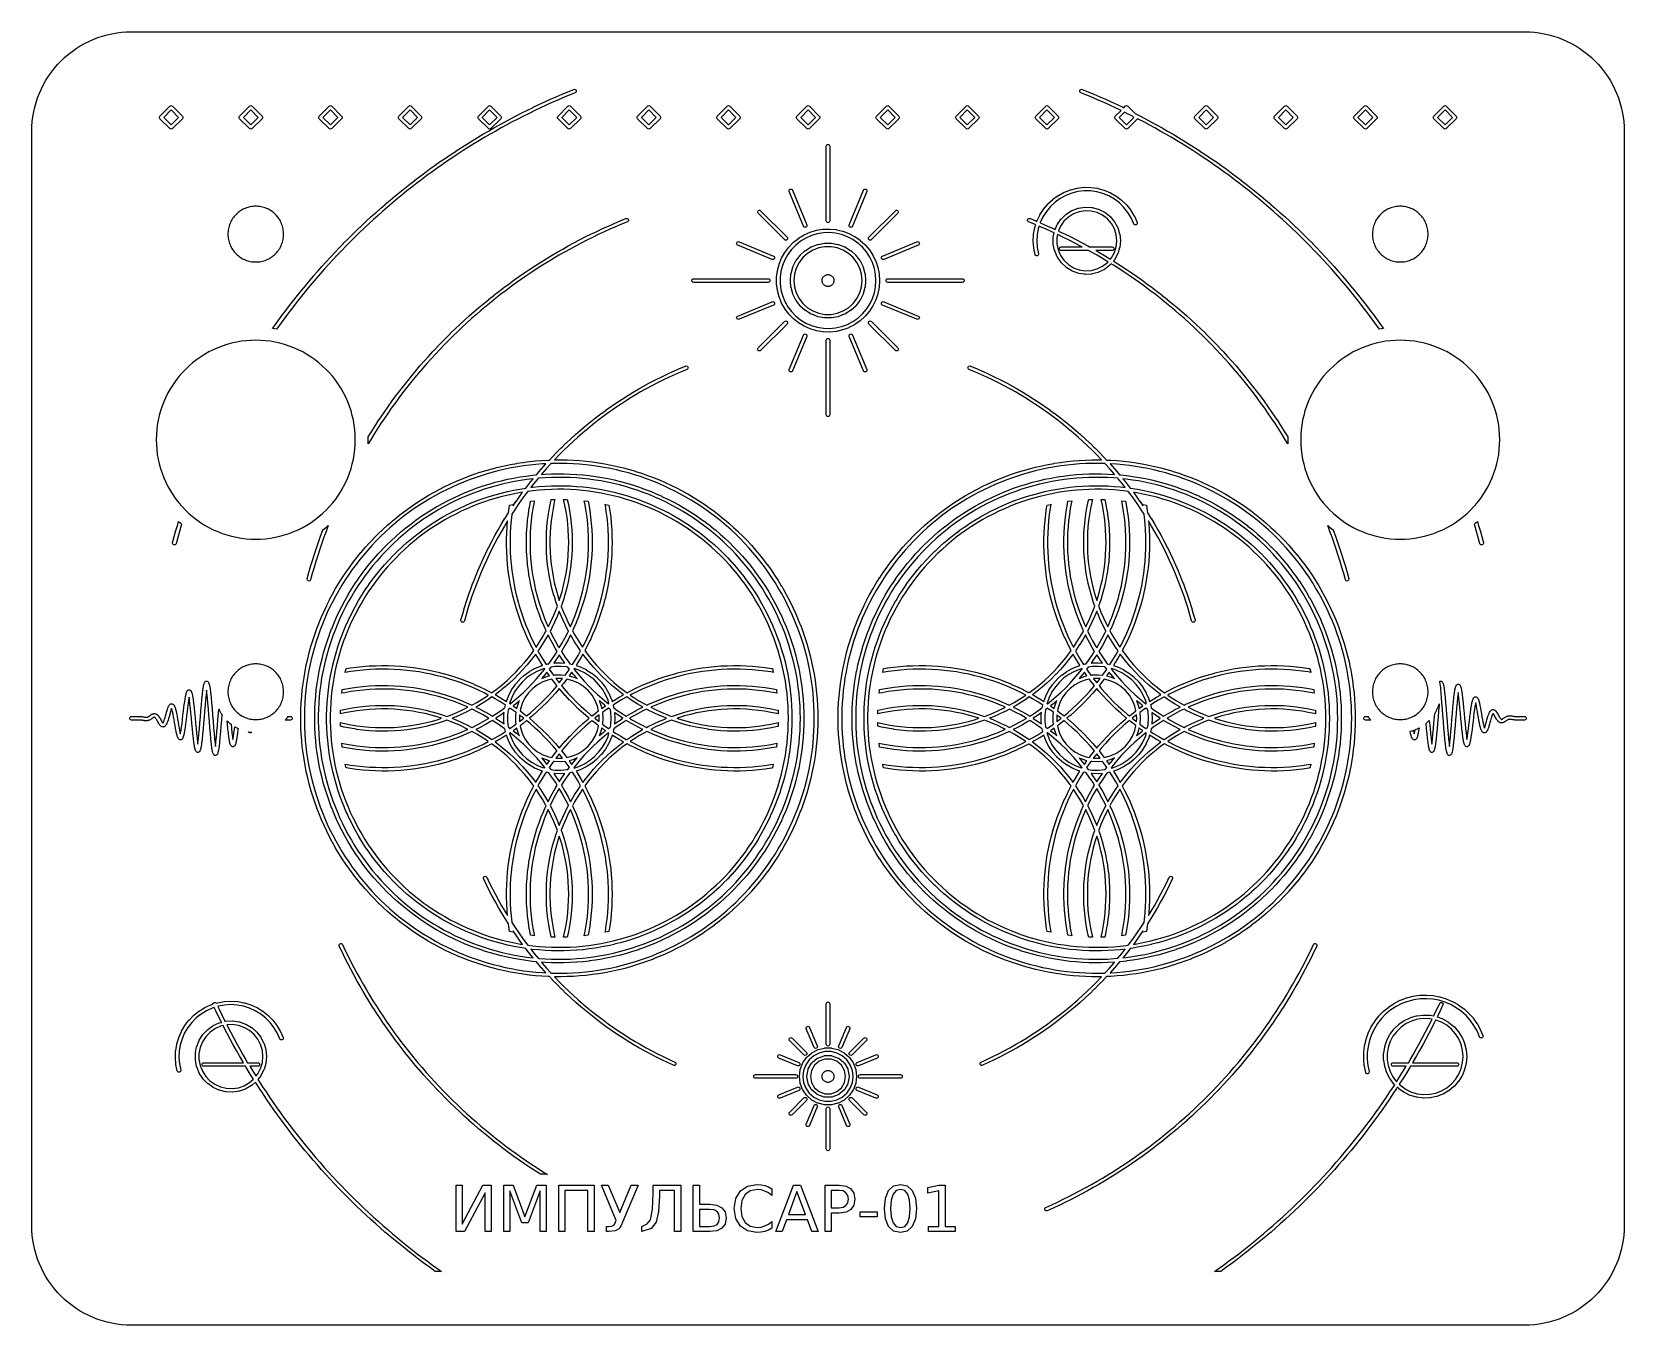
# Model space of a CAD drawing. Header units: millimetres. Extents: x -40 to 40, y -32.5 to 32.5.
import ezdxf

# ---------------------------------------------------------------- set-up
doc = ezdxf.new("R2010")
doc.units = ezdxf.units.MM
for name, color, linetype in [('CUT_INNER', 1, 'Continuous'), ('CUT_OUTER', 1, 'Continuous'), ('ENGRAVE_FILL', 5, 'Continuous'), ('ENGRAVE_LINES', 4, 'Continuous')]:
    doc.layers.add(name, color=color, linetype=linetype)

msp = doc.modelspace()

# ---------------------------------------------------------------- linework, layer by layer
at = {"layer": 'CUT_INNER'}
for points in [[(-28.887, 20.94), (-28.819, 20.935), (-28.75, 20.933), (-28.681, 20.935), (-28.613, 20.94), (-28.545, 20.948), (-28.477, 20.96), (-28.41, 20.975), (-28.344, 20.994), (-28.278, 21.015), (-28.214, 21.04), (-28.151, 21.068), (-28.09, 21.099), (-28.03, 21.133), (-27.972, 21.169), (-27.916, 21.209), (-27.862, 21.251), (-27.81, 21.296), (-27.76, 21.343), (-27.713, 21.393), (-27.668, 21.445), (-27.625, 21.499), (-27.586, 21.555), (-27.549, 21.614), (-27.515, 21.673), (-27.484, 21.735), (-27.457, 21.797), (-27.432, 21.862), (-27.41, 21.927), (-27.392, 21.993), (-27.377, 22.06), (-27.365, 22.128), (-27.357, 22.196), (-27.352, 22.265), (-27.35, 22.333), (-27.352, 22.402), (-27.357, 22.471), (-27.365, 22.539), (-27.377, 22.606), (-27.392, 22.674), (-27.41, 22.74), (-27.432, 22.805), (-27.457, 22.869), (-27.484, 22.932), (-27.515, 22.993), (-27.549, 23.053), (-27.586, 23.111), (-27.625, 23.167), (-27.668, 23.221), (-27.713, 23.273), (-27.76, 23.323), (-27.81, 23.371), (-27.862, 23.416), (-27.916, 23.458), (-27.972, 23.497), (-28.03, 23.534), (-28.09, 23.568), (-28.151, 23.599), (-28.214, 23.627), (-28.278, 23.651), (-28.344, 23.673), (-28.41, 23.691), (-28.477, 23.706), (-28.545, 23.718), (-28.613, 23.727), (-28.681, 23.732), (-28.75, 23.733), (-28.819, 23.732), (-28.887, 23.727), (-28.955, 23.718), (-29.023, 23.706), (-29.09, 23.691), (-29.156, 23.673), (-29.222, 23.651), (-29.286, 23.627), (-29.349, 23.599), (-29.41, 23.568), (-29.47, 23.534), (-29.528, 23.497), (-29.584, 23.458), (-29.638, 23.416), (-29.69, 23.371), (-29.74, 23.323), (-29.787, 23.273), (-29.832, 23.221), (-29.875, 23.167), (-29.914, 23.111), (-29.951, 23.053), (-29.985, 22.993), (-30.016, 22.932), (-30.043, 22.869), (-30.068, 22.805), (-30.09, 22.74), (-30.108, 22.674), (-30.123, 22.606), (-30.135, 22.539), (-30.143, 22.471), (-30.148, 22.402), (-30.15, 22.333), (-30.148, 22.265), (-30.143, 22.196), (-30.135, 22.128), (-30.123, 22.06), (-30.108, 21.993), (-30.09, 21.927), (-30.068, 21.862), (-30.043, 21.797), (-30.016, 21.735), (-29.985, 21.673), (-29.951, 21.614), (-29.914, 21.555), (-29.875, 21.499), (-29.832, 21.445), (-29.787, 21.393), (-29.74, 21.343), (-29.69, 21.296), (-29.638, 21.251), (-29.584, 21.209), (-29.528, 21.169), (-29.47, 21.133), (-29.41, 21.099), (-29.349, 21.068), (-29.286, 21.04), (-29.222, 21.015), (-29.156, 20.994), (-29.09, 20.975), (-29.023, 20.96), (-28.955, 20.948)], [(28.613, 20.94), (28.681, 20.935), (28.75, 20.933), (28.819, 20.935), (28.887, 20.94), (28.955, 20.948), (29.023, 20.96), (29.09, 20.975), (29.156, 20.994), (29.222, 21.015), (29.286, 21.04), (29.349, 21.068), (29.41, 21.099), (29.47, 21.133), (29.528, 21.169), (29.584, 21.209), (29.638, 21.251), (29.69, 21.296), (29.74, 21.343), (29.787, 21.393), (29.832, 21.445), (29.875, 21.499), (29.914, 21.555), (29.951, 21.614), (29.985, 21.673), (30.016, 21.735), (30.043, 21.797), (30.068, 21.862), (30.09, 21.927), (30.108, 21.993), (30.123, 22.06), (30.135, 22.128), (30.143, 22.196), (30.148, 22.265), (30.15, 22.333), (30.148, 22.402), (30.143, 22.471), (30.135, 22.539), (30.123, 22.606), (30.108, 22.674), (30.09, 22.74), (30.068, 22.805), (30.043, 22.869), (30.016, 22.932), (29.985, 22.993), (29.951, 23.053), (29.914, 23.111), (29.875, 23.167), (29.832, 23.221), (29.787, 23.273), (29.74, 23.323), (29.69, 23.371), (29.638, 23.416), (29.584, 23.458), (29.528, 23.497), (29.47, 23.534), (29.41, 23.568), (29.349, 23.599), (29.286, 23.627), (29.222, 23.651), (29.156, 23.673), (29.09, 23.691), (29.023, 23.706), (28.955, 23.718), (28.887, 23.727), (28.819, 23.732), (28.75, 23.733), (28.681, 23.732), (28.613, 23.727), (28.545, 23.718), (28.477, 23.706), (28.41, 23.691), (28.344, 23.673), (28.278, 23.651), (28.214, 23.627), (28.151, 23.599), (28.09, 23.568), (28.03, 23.534), (27.972, 23.497), (27.916, 23.458), (27.862, 23.416), (27.81, 23.371), (27.76, 23.323), (27.713, 23.273), (27.668, 23.221), (27.625, 23.167), (27.586, 23.111), (27.549, 23.053), (27.515, 22.993), (27.484, 22.932), (27.457, 22.869), (27.432, 22.805), (27.41, 22.74), (27.392, 22.674), (27.377, 22.606), (27.365, 22.539), (27.357, 22.471), (27.352, 22.402), (27.35, 22.333), (27.352, 22.265), (27.357, 22.196), (27.365, 22.128), (27.377, 22.06), (27.392, 21.993), (27.41, 21.927), (27.432, 21.862), (27.457, 21.797), (27.484, 21.735), (27.515, 21.673), (27.549, 21.614), (27.586, 21.555), (27.625, 21.499), (27.668, 21.445), (27.713, 21.393), (27.76, 21.343), (27.81, 21.296), (27.862, 21.251), (27.916, 21.209), (27.972, 21.169), (28.03, 21.133), (28.09, 21.099), (28.151, 21.068), (28.214, 21.04), (28.278, 21.015), (28.344, 20.994), (28.41, 20.975), (28.477, 20.96), (28.545, 20.948)], [(-29.24, 7.024), (-28.995, 7.006), (-28.75, 7), (-28.505, 7.006), (-28.26, 7.024), (-28.016, 7.054), (-27.774, 7.096), (-27.535, 7.15), (-27.299, 7.215), (-27.066, 7.292), (-26.837, 7.381), (-26.612, 7.48), (-26.393, 7.59), (-26.18, 7.711), (-25.972, 7.843), (-25.771, 7.984), (-25.578, 8.135), (-25.392, 8.295), (-25.215, 8.464), (-25.045, 8.642), (-24.885, 8.828), (-24.734, 9.021), (-24.593, 9.222), (-24.461, 9.429), (-24.34, 9.643), (-24.23, 9.862), (-24.131, 10.087), (-24.042, 10.316), (-23.965, 10.549), (-23.9, 10.785), (-23.846, 11.024), (-23.804, 11.266), (-23.774, 11.51), (-23.756, 11.755), (-23.75, 12), (-23.756, 12.245), (-23.774, 12.49), (-23.804, 12.734), (-23.846, 12.975), (-23.9, 13.215), (-23.965, 13.451), (-24.042, 13.684), (-24.131, 13.913), (-24.23, 14.138), (-24.34, 14.357), (-24.461, 14.57), (-24.593, 14.778), (-24.734, 14.979), (-24.885, 15.172), (-25.045, 15.358), (-25.215, 15.536), (-25.392, 15.705), (-25.578, 15.865), (-25.771, 16.016), (-25.972, 16.157), (-26.18, 16.289), (-26.393, 16.41), (-26.612, 16.52), (-26.837, 16.619), (-27.066, 16.708), (-27.299, 16.785), (-27.535, 16.85), (-27.774, 16.904), (-28.016, 16.946), (-28.26, 16.976), (-28.505, 16.994), (-28.75, 17), (-28.995, 16.994), (-29.24, 16.976), (-29.484, 16.946), (-29.725, 16.904), (-29.965, 16.85), (-30.201, 16.785), (-30.434, 16.708), (-30.663, 16.619), (-30.888, 16.52), (-31.107, 16.41), (-31.32, 16.289), (-31.528, 16.157), (-31.729, 16.016), (-31.922, 15.865), (-32.108, 15.705), (-32.285, 15.536), (-32.455, 15.358), (-32.615, 15.172), (-32.766, 14.979), (-32.907, 14.778), (-33.039, 14.57), (-33.16, 14.357), (-33.27, 14.138), (-33.369, 13.913), (-33.458, 13.684), (-33.535, 13.451), (-33.6, 13.215), (-33.654, 12.975), (-33.696, 12.734), (-33.726, 12.49), (-33.744, 12.245), (-33.75, 12), (-33.744, 11.755), (-33.726, 11.51), (-33.696, 11.266), (-33.654, 11.024), (-33.6, 10.785), (-33.535, 10.549), (-33.458, 10.316), (-33.369, 10.087), (-33.27, 9.862), (-33.16, 9.643), (-33.039, 9.429), (-32.907, 9.222), (-32.766, 9.021), (-32.615, 8.828), (-32.455, 8.642), (-32.285, 8.464), (-32.108, 8.295), (-31.922, 8.135), (-31.729, 7.984), (-31.528, 7.843), (-31.32, 7.711), (-31.107, 7.59), (-30.888, 7.48), (-30.663, 7.381), (-30.434, 7.292), (-30.201, 7.215), (-29.965, 7.15), (-29.725, 7.096), (-29.484, 7.054)], [(28.26, 7.024), (28.505, 7.006), (28.75, 7), (28.995, 7.006), (29.24, 7.024), (29.484, 7.054), (29.725, 7.096), (29.965, 7.15), (30.201, 7.215), (30.434, 7.292), (30.663, 7.381), (30.888, 7.48), (31.107, 7.59), (31.32, 7.711), (31.528, 7.843), (31.729, 7.984), (31.922, 8.135), (32.108, 8.295), (32.285, 8.464), (32.455, 8.642), (32.615, 8.828), (32.766, 9.021), (32.907, 9.222), (33.039, 9.429), (33.16, 9.643), (33.27, 9.862), (33.369, 10.087), (33.458, 10.316), (33.535, 10.549), (33.6, 10.785), (33.654, 11.024), (33.696, 11.266), (33.726, 11.51), (33.744, 11.755), (33.75, 12), (33.744, 12.245), (33.726, 12.49), (33.696, 12.734), (33.654, 12.975), (33.6, 13.215), (33.535, 13.451), (33.458, 13.684), (33.369, 13.913), (33.27, 14.138), (33.16, 14.357), (33.039, 14.57), (32.907, 14.778), (32.766, 14.979), (32.615, 15.172), (32.455, 15.358), (32.285, 15.536), (32.108, 15.705), (31.922, 15.865), (31.729, 16.016), (31.528, 16.157), (31.32, 16.289), (31.107, 16.41), (30.888, 16.52), (30.663, 16.619), (30.434, 16.708), (30.201, 16.785), (29.965, 16.85), (29.725, 16.904), (29.484, 16.946), (29.24, 16.976), (28.995, 16.994), (28.75, 17), (28.505, 16.994), (28.26, 16.976), (28.016, 16.946), (27.774, 16.904), (27.535, 16.85), (27.299, 16.785), (27.066, 16.708), (26.837, 16.619), (26.612, 16.52), (26.393, 16.41), (26.18, 16.289), (25.972, 16.157), (25.771, 16.016), (25.578, 15.865), (25.392, 15.705), (25.215, 15.536), (25.045, 15.358), (24.885, 15.172), (24.734, 14.979), (24.593, 14.778), (24.461, 14.57), (24.34, 14.357), (24.23, 14.138), (24.131, 13.913), (24.042, 13.684), (23.965, 13.451), (23.9, 13.215), (23.846, 12.975), (23.804, 12.734), (23.774, 12.49), (23.756, 12.245), (23.75, 12), (23.756, 11.755), (23.774, 11.51), (23.804, 11.266), (23.846, 11.024), (23.9, 10.785), (23.965, 10.549), (24.042, 10.316), (24.131, 10.087), (24.23, 9.862), (24.34, 9.643), (24.461, 9.429), (24.593, 9.222), (24.734, 9.021), (24.885, 8.828), (25.045, 8.642), (25.215, 8.464), (25.392, 8.295), (25.578, 8.135), (25.771, 7.984), (25.972, 7.843), (26.18, 7.711), (26.393, 7.59), (26.612, 7.48), (26.837, 7.381), (27.066, 7.292), (27.299, 7.215), (27.535, 7.15), (27.774, 7.096), (28.016, 7.054)], [(-28.887, -2.06), (-28.819, -2.065), (-28.75, -2.067), (-28.681, -2.065), (-28.613, -2.06), (-28.545, -2.052), (-28.477, -2.04), (-28.41, -2.025), (-28.344, -2.006), (-28.278, -1.985), (-28.214, -1.96), (-28.151, -1.932), (-28.09, -1.901), (-28.03, -1.868), (-27.972, -1.831), (-27.916, -1.791), (-27.862, -1.749), (-27.81, -1.704), (-27.76, -1.657), (-27.713, -1.607), (-27.668, -1.555), (-27.625, -1.501), (-27.586, -1.444), (-27.549, -1.386), (-27.515, -1.327), (-27.484, -1.265), (-27.457, -1.202), (-27.432, -1.138), (-27.41, -1.073), (-27.392, -1.007), (-27.377, -0.94), (-27.365, -0.872), (-27.357, -0.804), (-27.352, -0.735), (-27.35, -0.667), (-27.352, -0.598), (-27.357, -0.529), (-27.365, -0.461), (-27.377, -0.394), (-27.392, -0.327), (-27.41, -0.26), (-27.432, -0.195), (-27.457, -0.131), (-27.484, -0.068), (-27.515, -0.007), (-27.549, 0.053), (-27.586, 0.111), (-27.625, 0.167), (-27.668, 0.221), (-27.713, 0.273), (-27.76, 0.323), (-27.81, 0.371), (-27.862, 0.416), (-27.916, 0.458), (-27.972, 0.497), (-28.03, 0.534), (-28.09, 0.568), (-28.151, 0.599), (-28.214, 0.627), (-28.278, 0.651), (-28.344, 0.673), (-28.41, 0.691), (-28.477, 0.706), (-28.545, 0.718), (-28.613, 0.727), (-28.681, 0.732), (-28.75, 0.733), (-28.819, 0.732), (-28.887, 0.727), (-28.955, 0.718), (-29.023, 0.706), (-29.09, 0.691), (-29.156, 0.673), (-29.222, 0.651), (-29.286, 0.627), (-29.349, 0.599), (-29.41, 0.568), (-29.47, 0.534), (-29.528, 0.497), (-29.584, 0.458), (-29.638, 0.416), (-29.69, 0.371), (-29.74, 0.323), (-29.787, 0.273), (-29.832, 0.221), (-29.875, 0.167), (-29.914, 0.111), (-29.951, 0.053), (-29.985, -0.007), (-30.016, -0.068), (-30.043, -0.131), (-30.068, -0.195), (-30.09, -0.26), (-30.108, -0.327), (-30.123, -0.394), (-30.135, -0.461), (-30.143, -0.529), (-30.148, -0.598), (-30.15, -0.667), (-30.148, -0.735), (-30.143, -0.804), (-30.135, -0.872), (-30.123, -0.94), (-30.108, -1.007), (-30.09, -1.073), (-30.068, -1.138), (-30.043, -1.202), (-30.016, -1.265), (-29.985, -1.327), (-29.951, -1.386), (-29.914, -1.444), (-29.875, -1.501), (-29.832, -1.555), (-29.787, -1.607), (-29.74, -1.657), (-29.69, -1.704), (-29.638, -1.749), (-29.584, -1.791), (-29.528, -1.831), (-29.47, -1.868), (-29.41, -1.901), (-29.349, -1.932), (-29.286, -1.96), (-29.222, -1.985), (-29.156, -2.006), (-29.09, -2.025), (-29.023, -2.04), (-28.955, -2.052)], [(28.613, -2.06), (28.681, -2.065), (28.75, -2.067), (28.819, -2.065), (28.887, -2.06), (28.955, -2.052), (29.023, -2.04), (29.09, -2.025), (29.156, -2.006), (29.222, -1.985), (29.286, -1.96), (29.349, -1.932), (29.41, -1.901), (29.47, -1.868), (29.528, -1.831), (29.584, -1.791), (29.638, -1.749), (29.69, -1.704), (29.74, -1.657), (29.787, -1.607), (29.832, -1.555), (29.875, -1.501), (29.914, -1.444), (29.951, -1.386), (29.985, -1.327), (30.016, -1.265), (30.043, -1.202), (30.068, -1.138), (30.09, -1.073), (30.108, -1.007), (30.123, -0.94), (30.135, -0.872), (30.143, -0.804), (30.148, -0.735), (30.15, -0.667), (30.148, -0.598), (30.143, -0.529), (30.135, -0.461), (30.123, -0.394), (30.108, -0.327), (30.09, -0.26), (30.068, -0.195), (30.043, -0.131), (30.016, -0.068), (29.985, -0.007), (29.951, 0.053), (29.914, 0.111), (29.875, 0.167), (29.832, 0.221), (29.787, 0.273), (29.74, 0.323), (29.69, 0.371), (29.638, 0.416), (29.584, 0.458), (29.528, 0.497), (29.47, 0.534), (29.41, 0.568), (29.349, 0.599), (29.286, 0.627), (29.222, 0.651), (29.156, 0.673), (29.09, 0.691), (29.023, 0.706), (28.955, 0.718), (28.887, 0.727), (28.819, 0.732), (28.75, 0.733), (28.681, 0.732), (28.613, 0.727), (28.545, 0.718), (28.477, 0.706), (28.41, 0.691), (28.344, 0.673), (28.278, 0.651), (28.214, 0.627), (28.151, 0.599), (28.09, 0.568), (28.03, 0.534), (27.972, 0.497), (27.916, 0.458), (27.862, 0.416), (27.81, 0.371), (27.76, 0.323), (27.713, 0.273), (27.668, 0.221), (27.625, 0.167), (27.586, 0.111), (27.549, 0.053), (27.515, -0.007), (27.484, -0.068), (27.457, -0.131), (27.432, -0.195), (27.41, -0.26), (27.392, -0.327), (27.377, -0.394), (27.365, -0.461), (27.357, -0.529), (27.352, -0.598), (27.35, -0.667), (27.352, -0.735), (27.357, -0.804), (27.365, -0.872), (27.377, -0.94), (27.392, -1.007), (27.41, -1.073), (27.432, -1.138), (27.457, -1.202), (27.484, -1.265), (27.515, -1.327), (27.549, -1.386), (27.586, -1.444), (27.625, -1.501), (27.668, -1.555), (27.713, -1.607), (27.76, -1.657), (27.81, -1.704), (27.862, -1.749), (27.916, -1.791), (27.972, -1.831), (28.03, -1.868), (28.09, -1.901), (28.151, -1.932), (28.214, -1.96), (28.278, -1.985), (28.344, -2.006), (28.41, -2.025), (28.477, -2.04), (28.545, -2.052)]]:
    msp.add_lwpolyline(points, close=True, dxfattribs=at)
at = {"layer": 'CUT_OUTER'}
msp.add_lwpolyline([(35.49, -32.476), (35.245, -32.494), (35, -32.5), (-35, -32.5), (-35.245, -32.494), (-35.49, -32.476), (-35.734, -32.446), (-35.975, -32.404), (-36.215, -32.35), (-36.451, -32.285), (-36.684, -32.208), (-36.913, -32.119), (-37.138, -32.02), (-37.357, -31.91), (-37.571, -31.789), (-37.778, -31.657), (-37.978, -31.516), (-38.172, -31.365), (-38.358, -31.205), (-38.535, -31.035), (-38.705, -30.858), (-38.865, -30.672), (-39.016, -30.479), (-39.157, -30.278), (-39.289, -30.07), (-39.41, -29.857), (-39.52, -29.638), (-39.619, -29.413), (-39.708, -29.184), (-39.785, -28.951), (-39.85, -28.715), (-39.904, -28.475), (-39.946, -28.234), (-39.976, -27.99), (-39.994, -27.745), (-40, -27.5), (-40, 27.5), (-39.994, 27.745), (-39.976, 27.99), (-39.946, 28.234), (-39.904, 28.475), (-39.85, 28.715), (-39.785, 28.951), (-39.708, 29.184), (-39.619, 29.413), (-39.52, 29.638), (-39.41, 29.857), (-39.289, 30.07), (-39.157, 30.278), (-39.016, 30.479), (-38.865, 30.672), (-38.705, 30.858), (-38.535, 31.035), (-38.358, 31.205), (-38.172, 31.365), (-37.978, 31.516), (-37.778, 31.657), (-37.571, 31.789), (-37.357, 31.91), (-37.138, 32.02), (-36.913, 32.119), (-36.684, 32.208), (-36.451, 32.285), (-36.215, 32.35), (-35.975, 32.404), (-35.734, 32.446), (-35.49, 32.476), (-35.245, 32.494), (-35, 32.5), (35, 32.5), (35.245, 32.494), (35.49, 32.476), (35.734, 32.446), (35.975, 32.404), (36.215, 32.35), (36.451, 32.285), (36.684, 32.208), (36.913, 32.119), (37.138, 32.02), (37.357, 31.91), (37.571, 31.789), (37.778, 31.657), (37.978, 31.516), (38.172, 31.365), (38.358, 31.205), (38.535, 31.035), (38.705, 30.858), (38.865, 30.672), (39.016, 30.479), (39.157, 30.278), (39.289, 30.07), (39.41, 29.857), (39.52, 29.638), (39.619, 29.413), (39.708, 29.184), (39.785, 28.951), (39.85, 28.715), (39.904, 28.475), (39.946, 28.234), (39.976, 27.99), (39.994, 27.745), (40, 27.5), (40, -27.5), (39.994, -27.745), (39.976, -27.99), (39.946, -28.234), (39.904, -28.475), (39.85, -28.715), (39.785, -28.951), (39.708, -29.184), (39.619, -29.413), (39.52, -29.638), (39.41, -29.857), (39.289, -30.07), (39.157, -30.278), (39.016, -30.479), (38.865, -30.672), (38.705, -30.858), (38.535, -31.035), (38.358, -31.205), (38.172, -31.365), (37.978, -31.516), (37.778, -31.657), (37.571, -31.789), (37.357, -31.91), (37.138, -32.02), (36.913, -32.119), (36.684, -32.208), (36.451, -32.285), (36.215, -32.35), (35.975, -32.404), (35.734, -32.446)], close=True, dxfattribs=at)
at = {"layer": 'ENGRAVE_FILL'}
for points in [[(-18.38, -27.419), (-17.346, -25.467), (-16.921, -25.467), (-16.921, -27.8), (-17.227, -27.8), (-17.227, -25.849), (-18.261, -27.8), (-18.686, -27.8), (-18.686, -25.467), (-18.38, -25.467)], [(-15.067, -27.352), (-15.384, -27.352), (-15.986, -25.752), (-15.986, -27.8), (-16.292, -27.8), (-16.292, -25.467), (-15.822, -25.467), (-15.227, -27.055), (-14.628, -25.467), (-14.158, -25.467), (-14.158, -27.8), (-14.466, -27.8), (-14.466, -25.752)], [(-11.753, -25.467), (-11.753, -27.8), (-12.069, -27.8), (-12.069, -25.733), (-13.216, -25.733), (-13.216, -27.8), (-13.531, -27.8), (-13.531, -25.467)], [(-11.036, -27.535), (-10.879, -27.524), (-10.778, -27.492), (-10.738, -27.456), (-10.706, -27.4), (-10.636, -27.235), (-11.385, -25.467), (-11.045, -25.467), (-10.466, -26.836), (-9.883, -25.467), (-9.544, -25.467), (-10.416, -27.517), (-10.453, -27.591), (-10.499, -27.655), (-10.689, -27.764), (-11.014, -27.8), (-11.135, -27.8), (-11.135, -27.535)], [(-7.399, -27.8), (-7.714, -27.8), (-7.714, -25.733), (-8.472, -25.733), (-8.472, -26.021), (-8.512, -26.787), (-8.631, -27.317), (-8.889, -27.636), (-9.358, -27.8), (-9.358, -27.535), (-9.079, -27.415), (-8.922, -27.204), (-8.82, -26.668), (-8.786, -25.864), (-8.786, -25.467), (-7.399, -25.467)], [(-5.167, -27.416), (-5.326, -27.63), (-5.584, -27.758), (-5.931, -27.8), (-6.769, -27.8), (-6.769, -25.467), (-6.453, -25.467), (-6.453, -26.427), (-5.931, -26.427), (-5.584, -26.469), (-5.326, -26.597), (-5.167, -26.811), (-5.114, -27.114)], [(-4.162, -25.929), (-4.322, -26.228), (-4.375, -26.636), (-4.322, -27.043), (-4.162, -27.341), (-3.903, -27.525), (-3.55, -27.586), (-3.353, -27.568), (-3.166, -27.512), (-2.991, -27.42), (-2.826, -27.291), (-2.826, -27.62), (-2.997, -27.719), (-3.178, -27.79), (-3.368, -27.832), (-3.569, -27.846), (-4.042, -27.765), (-4.403, -27.521), (-4.632, -27.138), (-4.708, -26.636), (-4.632, -26.133), (-4.403, -25.75), (-4.042, -25.506), (-3.569, -25.425), (-3.365, -25.439), (-3.175, -25.48), (-2.995, -25.55), (-2.826, -25.647), (-2.826, -25.98), (-2.991, -25.85), (-3.166, -25.758), (-3.353, -25.703), (-3.55, -25.684), (-3.903, -25.746)], [(-2.295, -27.8), (-2.628, -27.8), (-1.738, -25.467), (-1.38, -25.467), (-0.491, -27.8), (-0.819, -27.8), (-1.031, -27.201), (-2.083, -27.201)], [(1.306, -26.467), (1.155, -26.686), (0.907, -26.818), (0.562, -26.863), (0.165, -26.863), (0.165, -27.8), (-0.15, -27.8), (-0.15, -25.467), (0.562, -25.467), (0.907, -25.511), (1.155, -25.645), (1.306, -25.863), (1.356, -26.164)], [(4.392, -27.155), (4.237, -27.535), (3.983, -27.768), (3.637, -27.846), (3.292, -27.768), (3.038, -27.535), (2.883, -27.155), (2.831, -26.636), (2.883, -26.116), (3.038, -25.736), (3.292, -25.503), (3.637, -25.425), (3.983, -25.503), (4.237, -25.736), (4.392, -26.116), (4.444, -26.636)], [(5.008, -25.579), (5.566, -25.467), (5.881, -25.467), (5.881, -27.535), (6.397, -27.535), (6.397, -27.8), (5.053, -27.8), (5.053, -27.535), (5.569, -27.535), (5.569, -25.755), (5.008, -25.867)], [(-1.559, -25.778), (-1.988, -26.939), (-1.13, -26.939)], [(1.023, -26.164), (0.993, -25.978), (0.903, -25.841), (0.758, -25.755), (0.562, -25.727), (0.165, -25.727), (0.165, -26.603), (0.562, -26.603), (0.758, -26.575), (0.903, -26.489), (0.993, -26.351)], [(3.179, -27.056), (3.271, -27.355), (3.424, -27.535), (3.637, -27.596), (3.852, -27.535), (4.005, -27.355), (4.098, -27.056), (4.128, -26.636), (4.098, -26.215), (4.005, -25.915), (3.852, -25.735), (3.637, -25.675), (3.424, -25.735), (3.271, -25.915), (3.179, -26.215), (3.148, -26.636)], [(-5.725, -27.514), (-5.57, -27.434), (-5.478, -27.302), (-5.447, -27.114), (-5.478, -26.925), (-5.57, -26.791), (-5.725, -26.712), (-5.947, -26.686), (-6.453, -26.686), (-6.453, -27.541), (-5.947, -27.541)], [(1.622, -26.796), (2.464, -26.796), (2.464, -27.052), (1.622, -27.052)]]:
    msp.add_lwpolyline(points, close=True, dxfattribs=at)
at = {"layer": 'ENGRAVE_LINES'}
for points in [[(-17.244, 27.198), (-17.516, 27.036), (-17.787, 26.871), (-18.056, 26.703), (-18.323, 26.533), (-18.589, 26.361), (-18.853, 26.186), (-19.116, 26.009), (-19.376, 25.829), (-19.636, 25.647), (-19.893, 25.462), (-20.149, 25.275), (-20.403, 25.085), (-20.655, 24.894), (-20.905, 24.699), (-21.154, 24.503), (-21.401, 24.304), (-21.645, 24.103), (-21.888, 23.9), (-22.129, 23.694), (-22.369, 23.486), (-22.606, 23.276), (-22.841, 23.064), (-23.074, 22.849), (-23.305, 22.632), (-23.534, 22.414), (-23.761, 22.193), (-23.986, 21.97), (-24.209, 21.744), (-24.43, 21.517), (-24.649, 21.288), (-24.865, 21.057), (-25.08, 20.823), (-25.292, 20.588), (-25.502, 20.351), (-25.71, 20.111), (-25.915, 19.87), (-26.118, 19.627), (-26.319, 19.382), (-26.518, 19.135), (-26.714, 18.887), (-26.908, 18.636), (-27.1, 18.384), (-27.289, 18.13), (-27.476, 17.874), (-27.66, 17.616), (-27.706, 17.552), (-27.902, 17.586), (-27.807, 17.72), (-27.807, 17.721), (-27.622, 17.979), (-27.621, 17.98), (-27.434, 18.236), (-27.434, 18.237), (-27.244, 18.492), (-27.243, 18.492), (-27.051, 18.745), (-27.051, 18.746), (-26.856, 18.997), (-26.856, 18.998), (-26.659, 19.247), (-26.658, 19.248), (-26.459, 19.495), (-26.459, 19.496), (-26.257, 19.741), (-26.257, 19.742), (-26.053, 19.986), (-26.052, 19.987), (-25.846, 20.228), (-25.846, 20.229), (-25.637, 20.469), (-25.637, 20.47), (-25.426, 20.707), (-25.426, 20.708), (-25.213, 20.944), (-25.213, 20.945), (-24.998, 21.179), (-24.997, 21.179), (-24.78, 21.411), (-24.779, 21.412), (-24.56, 21.642), (-24.56, 21.642), (-24.338, 21.87), (-24.338, 21.871), (-24.114, 22.096), (-24.113, 22.097), (-23.888, 22.321), (-23.887, 22.321), (-23.66, 22.543), (-23.659, 22.543), (-23.429, 22.763), (-23.429, 22.763), (-23.197, 22.981), (-23.196, 22.981), (-22.962, 23.196), (-22.962, 23.197), (-22.726, 23.41), (-22.725, 23.41), (-22.488, 23.621), (-22.487, 23.622), (-22.247, 23.83), (-22.247, 23.831), (-22.005, 24.037), (-22.004, 24.037), (-21.761, 24.241), (-21.76, 24.242), (-21.515, 24.443), (-21.514, 24.444), (-21.267, 24.643), (-21.266, 24.644), (-21.017, 24.841), (-21.016, 24.841), (-20.765, 25.036), (-20.764, 25.037), (-20.511, 25.229), (-20.511, 25.229), (-20.256, 25.419), (-20.255, 25.42), (-19.999, 25.607), (-19.998, 25.608), (-19.74, 25.793), (-19.74, 25.794), (-19.48, 25.976), (-19.479, 25.977), (-19.217, 26.157), (-19.217, 26.158), (-18.953, 26.335), (-18.953, 26.336), (-18.688, 26.511), (-18.687, 26.512), (-18.421, 26.685), (-18.42, 26.685), (-18.152, 26.855), (-18.151, 26.856), (-17.881, 27.024), (-17.881, 27.024), (-17.609, 27.19), (-17.609, 27.19), (-17.336, 27.353), (-17.335, 27.353), (-17.061, 27.514), (-17.06, 27.514), (-16.784, 27.672), (-16.784, 27.672), (-16.506, 27.827), (-16.506, 27.828), (-16.227, 27.98), (-16.226, 27.981), (-15.946, 28.13), (-15.946, 28.131), (-15.664, 28.278), (-15.663, 28.279), (-15.38, 28.423), (-15.38, 28.424), (-15.096, 28.566), (-15.095, 28.566), (-14.809, 28.705), (-14.809, 28.706), (-14.522, 28.842), (-14.521, 28.843), (-14.233, 28.977), (-14.232, 28.977), (-13.943, 29.108), (-13.942, 29.109), (-13.652, 29.237), (-13.651, 29.238), (-13.359, 29.363), (-13.358, 29.364), (-13.065, 29.487), (-13.065, 29.487), (-12.771, 29.608), (-12.736, 29.614), (-12.702, 29.607), (-12.673, 29.588), (-12.653, 29.558), (-12.647, 29.524), (-12.654, 29.489), (-12.673, 29.46), (-12.703, 29.441), (-12.996, 29.321), (-13.288, 29.198), (-13.579, 29.072), (-13.869, 28.944), (-14.157, 28.813), (-14.445, 28.68), (-14.731, 28.543), (-15.015, 28.404), (-15.299, 28.263), (-15.581, 28.118), (-15.862, 27.972), (-16.141, 27.822), (-16.419, 27.67), (-16.695, 27.515), (-16.971, 27.358)], [(26.319, 19.382), (26.118, 19.627), (25.915, 19.87), (25.71, 20.111), (25.502, 20.351), (25.292, 20.588), (25.08, 20.823), (24.865, 21.057), (24.649, 21.288), (24.43, 21.517), (24.209, 21.744), (23.986, 21.97), (23.761, 22.193), (23.534, 22.414), (23.305, 22.632), (23.074, 22.849), (22.841, 23.064), (22.606, 23.276), (22.369, 23.486), (22.129, 23.694), (21.888, 23.9), (21.645, 24.103), (21.401, 24.304), (21.154, 24.503), (20.905, 24.699), (20.655, 24.894), (20.403, 25.085), (20.149, 25.275), (19.893, 25.462), (19.636, 25.647), (19.376, 25.829), (19.116, 26.009), (18.853, 26.186), (18.589, 26.361), (18.323, 26.533), (18.056, 26.703), (17.787, 26.871), (17.516, 27.036), (17.244, 27.198), (16.971, 27.358), (16.695, 27.515), (16.419, 27.67), (16.141, 27.822), (15.862, 27.972), (15.581, 28.118), (15.558, 28.13), (15.064, 27.636), (15.034, 27.617), (15, 27.61), (14.966, 27.617), (14.936, 27.636), (14.436, 28.136), (14.417, 28.166), (14.41, 28.2), (14.417, 28.234), (14.436, 28.264), (14.721, 28.548), (14.445, 28.68), (14.157, 28.813), (13.869, 28.944), (13.579, 29.072), (13.288, 29.198), (12.996, 29.321), (12.703, 29.441), (12.673, 29.46), (12.654, 29.489), (12.647, 29.524), (12.653, 29.558), (12.673, 29.588), (12.702, 29.607), (12.736, 29.614), (12.771, 29.608), (13.065, 29.487), (13.065, 29.487), (13.358, 29.364), (13.359, 29.363), (13.651, 29.238), (13.652, 29.237), (13.942, 29.109), (13.943, 29.108), (14.232, 28.977), (14.233, 28.977), (14.521, 28.843), (14.522, 28.842), (14.809, 28.706), (14.809, 28.705), (14.855, 28.683), (14.936, 28.764), (14.966, 28.783), (15, 28.79), (15.034, 28.783), (15.064, 28.764), (15.429, 28.398), (15.663, 28.279), (15.664, 28.278), (15.946, 28.131), (15.946, 28.13), (16.226, 27.981), (16.227, 27.98), (16.506, 27.828), (16.506, 27.827), (16.784, 27.672), (16.784, 27.672), (17.06, 27.514), (17.061, 27.514), (17.335, 27.353), (17.336, 27.353), (17.609, 27.19), (17.609, 27.19), (17.881, 27.024), (17.881, 27.024), (18.151, 26.856), (18.152, 26.855), (18.42, 26.685), (18.421, 26.685), (18.687, 26.512), (18.688, 26.511), (18.953, 26.336), (18.953, 26.335), (19.217, 26.158), (19.217, 26.157), (19.479, 25.977), (19.48, 25.976), (19.74, 25.794), (19.74, 25.793), (19.998, 25.608), (19.999, 25.607), (20.255, 25.42), (20.256, 25.419), (20.511, 25.229), (20.511, 25.229), (20.764, 25.037), (20.765, 25.036), (21.016, 24.841), (21.017, 24.841), (21.266, 24.644), (21.267, 24.643), (21.514, 24.444), (21.515, 24.443), (21.76, 24.242), (21.761, 24.241), (22.004, 24.037), (22.005, 24.037), (22.247, 23.831), (22.247, 23.83), (22.487, 23.622), (22.488, 23.621), (22.725, 23.41), (22.726, 23.41), (22.962, 23.197), (22.962, 23.196), (23.196, 22.981), (23.197, 22.981), (23.429, 22.763), (23.429, 22.763), (23.659, 22.543), (23.66, 22.543), (23.887, 22.321), (23.888, 22.321), (24.113, 22.097), (24.114, 22.096), (24.338, 21.871), (24.338, 21.87), (24.56, 21.642), (24.56, 21.642), (24.779, 21.412), (24.78, 21.411), (24.997, 21.179), (24.998, 21.179), (25.213, 20.945), (25.213, 20.944), (25.426, 20.708), (25.426, 20.707), (25.637, 20.47), (25.637, 20.469), (25.846, 20.229), (25.846, 20.228), (26.052, 19.987), (26.053, 19.986), (26.257, 19.742), (26.257, 19.741), (26.459, 19.496), (26.459, 19.495), (26.658, 19.248), (26.659, 19.247), (26.856, 18.998), (26.856, 18.997), (27.051, 18.746), (27.051, 18.745), (27.243, 18.492), (27.244, 18.492), (27.434, 18.237), (27.434, 18.236), (27.621, 17.98), (27.622, 17.979), (27.807, 17.721), (27.807, 17.72), (27.902, 17.586), (27.706, 17.552), (27.66, 17.616), (27.476, 17.874), (27.289, 18.13), (27.1, 18.384), (26.908, 18.636), (26.714, 18.887), (26.518, 19.135)], [(-33.564, 28.136), (-33.583, 28.166), (-33.59, 28.2), (-33.583, 28.234), (-33.564, 28.264), (-33.064, 28.764), (-33.034, 28.783), (-33, 28.79), (-32.966, 28.783), (-32.936, 28.764), (-32.436, 28.264), (-32.417, 28.234), (-32.41, 28.2), (-32.417, 28.166), (-32.436, 28.136), (-32.936, 27.636), (-32.966, 27.617), (-33, 27.61), (-33.034, 27.617), (-33.064, 27.636)], [(-32.627, 28.2), (-33, 28.573), (-33.373, 28.2), (-33, 27.827)], [(-29.564, 28.136), (-29.583, 28.166), (-29.59, 28.2), (-29.583, 28.234), (-29.564, 28.264), (-29.064, 28.764), (-29.034, 28.783), (-29, 28.79), (-28.966, 28.783), (-28.936, 28.764), (-28.436, 28.264), (-28.417, 28.234), (-28.41, 28.2), (-28.417, 28.166), (-28.436, 28.136), (-28.936, 27.636), (-28.966, 27.617), (-29, 27.61), (-29.034, 27.617), (-29.064, 27.636)], [(-28.627, 28.2), (-29, 28.573), (-29.373, 28.2), (-29, 27.827)], [(-25.564, 28.136), (-25.583, 28.166), (-25.59, 28.2), (-25.583, 28.234), (-25.564, 28.264), (-25.064, 28.764), (-25.034, 28.783), (-25, 28.79), (-24.966, 28.783), (-24.936, 28.764), (-24.436, 28.264), (-24.417, 28.234), (-24.41, 28.2), (-24.417, 28.166), (-24.436, 28.136), (-24.936, 27.636), (-24.966, 27.617), (-25, 27.61), (-25.034, 27.617), (-25.064, 27.636)], [(-24.627, 28.2), (-25, 28.573), (-25.373, 28.2), (-25, 27.827)], [(-21.564, 28.136), (-21.583, 28.166), (-21.59, 28.2), (-21.583, 28.234), (-21.564, 28.264), (-21.064, 28.764), (-21.034, 28.783), (-21, 28.79), (-20.966, 28.783), (-20.936, 28.764), (-20.436, 28.264), (-20.417, 28.234), (-20.41, 28.2), (-20.417, 28.166), (-20.436, 28.136), (-20.936, 27.636), (-20.966, 27.617), (-21, 27.61), (-21.034, 27.617), (-21.064, 27.636)], [(-20.627, 28.2), (-21, 28.573), (-21.373, 28.2), (-21, 27.827)], [(-17.564, 28.136), (-17.583, 28.166), (-17.59, 28.2), (-17.583, 28.234), (-17.564, 28.264), (-17.064, 28.764), (-17.034, 28.783), (-17, 28.79), (-16.966, 28.783), (-16.936, 28.764), (-16.436, 28.264), (-16.417, 28.234), (-16.41, 28.2), (-16.417, 28.166), (-16.436, 28.136), (-16.936, 27.636), (-16.966, 27.617), (-17, 27.61), (-17.034, 27.617), (-17.064, 27.636)], [(-16.627, 28.2), (-17, 28.573), (-17.373, 28.2), (-17, 27.827)], [(-13.564, 28.136), (-13.583, 28.166), (-13.59, 28.2), (-13.583, 28.234), (-13.564, 28.264), (-13.064, 28.764), (-13.034, 28.783), (-13, 28.79), (-12.966, 28.783), (-12.936, 28.764), (-12.436, 28.264), (-12.417, 28.234), (-12.41, 28.2), (-12.417, 28.166), (-12.436, 28.136), (-12.936, 27.636), (-12.966, 27.617), (-13, 27.61), (-13.034, 27.617), (-13.064, 27.636)], [(-12.627, 28.2), (-13, 28.573), (-13.373, 28.2), (-13, 27.827)], [(-9.583, 28.166), (-9.59, 28.2), (-9.583, 28.234), (-9.564, 28.264), (-9.064, 28.764), (-9.034, 28.783), (-9, 28.79), (-8.966, 28.783), (-8.936, 28.764), (-8.436, 28.264), (-8.417, 28.234), (-8.41, 28.2), (-8.417, 28.166), (-8.436, 28.136), (-8.936, 27.636), (-8.966, 27.617), (-9, 27.61), (-9.034, 27.617), (-9.064, 27.636), (-9.564, 28.136)], [(-9, 28.573), (-9.373, 28.2), (-9, 27.827), (-8.627, 28.2)], [(-5.564, 28.136), (-5.583, 28.166), (-5.59, 28.2), (-5.583, 28.234), (-5.564, 28.264), (-5.064, 28.764), (-5.034, 28.783), (-5, 28.79), (-4.966, 28.783), (-4.936, 28.764), (-4.436, 28.264), (-4.417, 28.234), (-4.41, 28.2), (-4.417, 28.166), (-4.436, 28.136), (-4.936, 27.636), (-4.966, 27.617), (-5, 27.61), (-5.034, 27.617), (-5.064, 27.636)], [(-4.627, 28.2), (-5, 28.573), (-5.373, 28.2), (-5, 27.827)], [(-1.583, 28.166), (-1.59, 28.2), (-1.583, 28.234), (-1.564, 28.264), (-1.064, 28.764), (-1.034, 28.783), (-1, 28.79), (-0.966, 28.783), (-0.936, 28.764), (-0.436, 28.264), (-0.417, 28.234), (-0.41, 28.2), (-0.417, 28.166), (-0.436, 28.136), (-0.936, 27.636), (-0.966, 27.617), (-1, 27.61), (-1.034, 27.617), (-1.064, 27.636), (-1.564, 28.136)], [(-1, 28.573), (-1.373, 28.2), (-1, 27.827), (-0.627, 28.2)], [(2.417, 28.166), (2.41, 28.2), (2.417, 28.234), (2.436, 28.264), (2.936, 28.764), (2.966, 28.783), (3, 28.79), (3.034, 28.783), (3.064, 28.764), (3.564, 28.264), (3.583, 28.234), (3.59, 28.2), (3.583, 28.166), (3.564, 28.136), (3.064, 27.636), (3.034, 27.617), (3, 27.61), (2.966, 27.617), (2.936, 27.636), (2.436, 28.136)], [(3, 28.573), (2.627, 28.2), (3, 27.827), (3.373, 28.2)], [(6.436, 28.136), (6.417, 28.166), (6.41, 28.2), (6.417, 28.234), (6.436, 28.264), (6.936, 28.764), (6.966, 28.783), (7, 28.79), (7.034, 28.783), (7.064, 28.764), (7.564, 28.264), (7.583, 28.234), (7.59, 28.2), (7.583, 28.166), (7.564, 28.136), (7.064, 27.636), (7.034, 27.617), (7, 27.61), (6.966, 27.617), (6.936, 27.636)], [(7.373, 28.2), (7, 28.573), (6.627, 28.2), (7, 27.827)], [(10.436, 28.136), (10.417, 28.166), (10.41, 28.2), (10.417, 28.234), (10.436, 28.264), (10.936, 28.764), (10.966, 28.783), (11, 28.79), (11.034, 28.783), (11.064, 28.764), (11.564, 28.264), (11.583, 28.234), (11.59, 28.2), (11.583, 28.166), (11.564, 28.136), (11.064, 27.636), (11.034, 27.617), (11, 27.61), (10.966, 27.617), (10.936, 27.636)], [(11.373, 28.2), (11, 28.573), (10.627, 28.2), (11, 27.827)], [(15, 27.827), (15.373, 28.2), (15.322, 28.251), (15.299, 28.263), (15.015, 28.404), (14.892, 28.465), (14.627, 28.2)], [(18.417, 28.166), (18.41, 28.2), (18.417, 28.234), (18.436, 28.264), (18.936, 28.764), (18.966, 28.783), (19, 28.79), (19.034, 28.783), (19.064, 28.764), (19.564, 28.264), (19.583, 28.234), (19.59, 28.2), (19.583, 28.166), (19.564, 28.136), (19.064, 27.636), (19.034, 27.617), (19, 27.61), (18.966, 27.617), (18.936, 27.636), (18.436, 28.136)], [(19, 28.573), (18.627, 28.2), (19, 27.827), (19.373, 28.2)], [(22.417, 28.166), (22.41, 28.2), (22.417, 28.234), (22.436, 28.264), (22.936, 28.764), (22.966, 28.783), (23, 28.79), (23.034, 28.783), (23.064, 28.764), (23.564, 28.264), (23.583, 28.234), (23.59, 28.2), (23.583, 28.166), (23.564, 28.136), (23.064, 27.636), (23.034, 27.617), (23, 27.61), (22.966, 27.617), (22.936, 27.636), (22.436, 28.136)], [(23, 28.573), (22.627, 28.2), (23, 27.827), (23.373, 28.2)], [(26.436, 28.136), (26.417, 28.166), (26.41, 28.2), (26.417, 28.234), (26.436, 28.264), (26.936, 28.764), (26.966, 28.783), (27, 28.79), (27.034, 28.783), (27.064, 28.764), (27.564, 28.264), (27.583, 28.234), (27.59, 28.2), (27.583, 28.166), (27.564, 28.136), (27.064, 27.636), (27.034, 27.617), (27, 27.61), (26.966, 27.617), (26.936, 27.636)], [(27.373, 28.2), (27, 28.573), (26.627, 28.2), (27, 27.827)], [(30.417, 28.166), (30.41, 28.2), (30.417, 28.234), (30.436, 28.264), (30.936, 28.764), (30.966, 28.783), (31, 28.79), (31.034, 28.783), (31.064, 28.764), (31.564, 28.264), (31.583, 28.234), (31.59, 28.2), (31.583, 28.166), (31.564, 28.136), (31.064, 27.636), (31.034, 27.617), (31, 27.61), (30.966, 27.617), (30.936, 27.636), (30.436, 28.136)], [(31, 28.573), (30.627, 28.2), (31, 27.827), (31.373, 28.2)], [(-0.083, 22.966), (-0.09, 23), (-0.09, 26.75), (-0.083, 26.784), (-0.064, 26.814), (-0.034, 26.833), (0, 26.84), (0.034, 26.833), (0.064, 26.814), (0.083, 26.784), (0.09, 26.75), (0.09, 23), (0.083, 22.966), (0.064, 22.936), (0.034, 22.917), (0, 22.91), (-0.034, 22.917), (-0.064, 22.936)], [(-1.182, 22.688), (-1.212, 22.708), (-1.231, 22.737), (-1.949, 24.469), (-1.956, 24.504), (-1.949, 24.538), (-1.929, 24.568), (-1.9, 24.587), (-1.866, 24.594), (-1.831, 24.587), (-1.802, 24.568), (-1.782, 24.538), (-1.065, 22.806), (-1.058, 22.772), (-1.065, 22.737), (-1.084, 22.708), (-1.114, 22.688), (-1.148, 22.682)], [(1.065, 22.737), (1.058, 22.772), (1.065, 22.806), (1.782, 24.538), (1.802, 24.568), (1.831, 24.587), (1.866, 24.594), (1.9, 24.587), (1.929, 24.568), (1.949, 24.538), (1.956, 24.504), (1.949, 24.469), (1.231, 22.737), (1.212, 22.708), (1.182, 22.688), (1.148, 22.682), (1.114, 22.688), (1.084, 22.708)], [(21.753, 13.842), (21.564, 14.099), (21.371, 14.353), (21.176, 14.605), (20.977, 14.855), (20.776, 15.103), (20.572, 15.348), (20.364, 15.591), (20.154, 15.831), (19.942, 16.069), (19.726, 16.304), (19.507, 16.537), (19.286, 16.767), (19.062, 16.994), (18.836, 17.219), (18.606, 17.441), (18.375, 17.66), (18.14, 17.877), (17.903, 18.09), (17.664, 18.301), (17.422, 18.509), (17.177, 18.715), (16.93, 18.917), (16.681, 19.116), (16.429, 19.312), (16.176, 19.506), (15.919, 19.696), (15.661, 19.883), (15.4, 20.068), (15.138, 20.249), (14.873, 20.427), (14.606, 20.601), (14.337, 20.773), (14.223, 20.843), (14.171, 20.782), (14.157, 20.769), (13.901, 20.571), (13.886, 20.561), (13.595, 20.419), (13.578, 20.412), (13.265, 20.331), (13.247, 20.329), (12.924, 20.312), (12.905, 20.313), (12.585, 20.362), (12.568, 20.367), (12.264, 20.479), (12.248, 20.487), (11.973, 20.658), (11.959, 20.67), (11.724, 20.893), (11.712, 20.906), (11.527, 21.172), (11.518, 21.188), (11.391, 21.486), (11.385, 21.503), (11.32, 21.82), (11.318, 21.838), (11.318, 22.162), (11.32, 22.18), (11.364, 22.392), (11.252, 22.444), (10.962, 22.576), (10.67, 22.704), (10.604, 22.732), (10.567, 22.614), (10.508, 22.3), (10.49, 21.982), (10.513, 21.663), (10.577, 21.345), (10.577, 21.31), (10.564, 21.277), (10.539, 21.252), (10.506, 21.239), (10.471, 21.239), (10.439, 21.252), (10.414, 21.277), (10.4, 21.309), (10.335, 21.634), (10.334, 21.645), (10.31, 21.975), (10.31, 21.986), (10.329, 22.316), (10.33, 22.328), (10.391, 22.653), (10.393, 22.664), (10.438, 22.803), (10.376, 22.829), (10.08, 22.951), (10.051, 22.97), (10.031, 22.999), (10.024, 23.034), (10.031, 23.068), (10.051, 23.097), (10.08, 23.117), (10.114, 23.124), (10.149, 23.117), (10.445, 22.996), (10.446, 22.995), (10.493, 22.975), (10.495, 22.979), (10.499, 22.989), (10.639, 23.289), (10.645, 23.299), (10.822, 23.578), (10.828, 23.587), (11.04, 23.842), (11.047, 23.85), (11.289, 24.076), (11.298, 24.083), (11.566, 24.276), (11.576, 24.282), (11.867, 24.44), (11.877, 24.444), (12.186, 24.564), (12.197, 24.567), (12.518, 24.646), (12.529, 24.648), (12.857, 24.686), (12.869, 24.687), (13.199, 24.682), (13.211, 24.682), (13.538, 24.635), (13.55, 24.633), (13.868, 24.546), (13.879, 24.542), (14.185, 24.415), (14.195, 24.41), (14.481, 24.245), (14.491, 24.239), (14.754, 24.039), (14.763, 24.031), (14.999, 23.8), (15.007, 23.791), (15.211, 23.531), (15.218, 23.522), (15.388, 23.238), (15.393, 23.228), (15.526, 22.925), (15.533, 22.891), (15.527, 22.856), (15.508, 22.827), (15.479, 22.807), (15.445, 22.799), (15.41, 22.805), (15.381, 22.824), (15.361, 22.853), (15.23, 23.151), (15.066, 23.425), (14.869, 23.675), (14.641, 23.899), (14.387, 24.092), (14.11, 24.251), (13.815, 24.374), (13.508, 24.458), (13.191, 24.503), (12.872, 24.507), (12.555, 24.47), (12.245, 24.394), (11.948, 24.279), (11.667, 24.127), (11.408, 23.94), (11.174, 23.722), (10.971, 23.477), (10.8, 23.207), (10.664, 22.918), (10.66, 22.904), (10.74, 22.87), (10.741, 22.869), (11.035, 22.741), (11.036, 22.74), (11.327, 22.608), (11.328, 22.608), (11.414, 22.568), (11.518, 22.812), (11.527, 22.828), (11.712, 23.094), (11.724, 23.107), (11.959, 23.33), (11.973, 23.342), (12.248, 23.513), (12.264, 23.521), (12.568, 23.633), (12.585, 23.638), (12.905, 23.687), (12.924, 23.688), (13.247, 23.671), (13.265, 23.669), (13.578, 23.588), (13.595, 23.581), (13.886, 23.439), (13.901, 23.429), (14.157, 23.231), (14.171, 23.218), (14.382, 22.973), (14.392, 22.958), (14.549, 22.675), (14.556, 22.658), (14.653, 22.349), (14.657, 22.331), (14.69, 22.009), (14.69, 21.991), (14.657, 21.669), (14.653, 21.651), (14.556, 21.342), (14.549, 21.325), (14.392, 21.042), (14.382, 21.027), (14.342, 20.981), (14.432, 20.926), (14.433, 20.925), (14.703, 20.753), (14.704, 20.752), (14.972, 20.577), (14.973, 20.576), (15.238, 20.398), (15.239, 20.397), (15.503, 20.215), (15.504, 20.215), (15.765, 20.03), (15.766, 20.029), (16.025, 19.842), (16.026, 19.841), (16.283, 19.65), (16.284, 19.649), (16.539, 19.455), (16.54, 19.455), (16.792, 19.258), (16.793, 19.257), (17.043, 19.057), (17.044, 19.056), (17.292, 18.853), (17.293, 18.853), (17.538, 18.647), (17.539, 18.646), (17.781, 18.437), (17.782, 18.437), (18.023, 18.225), (18.023, 18.224), (18.261, 18.01), (18.262, 18.009), (18.497, 17.792), (18.498, 17.791), (18.731, 17.571), (18.731, 17.571), (18.961, 17.348), (18.962, 17.347), (19.189, 17.122), (19.19, 17.121), (19.415, 16.893), (19.416, 16.892), (19.638, 16.661), (19.638, 16.66), (19.857, 16.427), (19.858, 16.426), (20.075, 16.19), (20.075, 16.189), (20.289, 15.951), (20.29, 15.95), (20.5, 15.709), (20.501, 15.708), (20.709, 15.465), (20.71, 15.464), (20.915, 15.218), (20.915, 15.217), (21.117, 14.968), (21.118, 14.968), (21.317, 14.717), (21.318, 14.716), (21.514, 14.463), (21.514, 14.462), (21.707, 14.207), (21.708, 14.206), (21.898, 13.948), (21.899, 13.947), (22.086, 13.687), (22.086, 13.686), (22.27, 13.424), (22.271, 13.423), (22.452, 13.159), (22.452, 13.158), (22.63, 12.892), (22.63, 12.891), (22.805, 12.622), (22.805, 12.621), (22.977, 12.351), (22.977, 12.35), (23.103, 12.145), (23.1, 12.016), (23.1, 11.984), (23.105, 11.795), (22.992, 11.983), (22.824, 12.255), (22.654, 12.525), (22.48, 12.792), (22.303, 13.058), (22.123, 13.321), (21.939, 13.583)], [(-2.121, 22.031), (-2.156, 22.038), (-2.185, 22.058), (-3.511, 23.384), (-3.53, 23.413), (-3.537, 23.447), (-3.53, 23.482), (-3.511, 23.511), (-3.482, 23.53), (-3.447, 23.537), (-3.413, 23.53), (-3.384, 23.511), (-2.058, 22.185), (-2.038, 22.156), (-2.031, 22.121), (-2.038, 22.087), (-2.058, 22.058), (-2.087, 22.038)], [(2.031, 22.121), (2.038, 22.156), (2.058, 22.185), (3.384, 23.511), (3.413, 23.53), (3.447, 23.537), (3.482, 23.53), (3.511, 23.511), (3.53, 23.482), (3.537, 23.447), (3.53, 23.413), (3.511, 23.384), (2.185, 22.058), (2.156, 22.038), (2.121, 22.031), (2.087, 22.038), (2.058, 22.058), (2.038, 22.087)], [(13.049, 21.74), (13.139, 21.69), (14.28, 21.69), (14.314, 21.683), (14.344, 21.664), (14.363, 21.634), (14.37, 21.6), (14.363, 21.566), (14.344, 21.536), (14.314, 21.517), (14.28, 21.51), (13.458, 21.51), (13.607, 21.424), (13.608, 21.424), (13.884, 21.261), (13.885, 21.261), (14.159, 21.095), (14.16, 21.095), (14.187, 21.078), (14.239, 21.138), (14.387, 21.405), (14.479, 21.696), (14.51, 22), (14.479, 22.304), (14.387, 22.595), (14.239, 22.862), (14.04, 23.094), (13.798, 23.281), (13.524, 23.416), (13.229, 23.492), (12.924, 23.508), (12.622, 23.461), (12.335, 23.355), (12.076, 23.194), (11.855, 22.983), (11.68, 22.733), (11.577, 22.492), (11.618, 22.472), (11.619, 22.472), (11.908, 22.333), (11.909, 22.332), (12.195, 22.19), (12.196, 22.189), (12.481, 22.043), (12.482, 22.043), (12.766, 21.894), (12.767, 21.893), (13.048, 21.741)], [(-14.873, 20.427), (-15.138, 20.249), (-15.4, 20.068), (-15.661, 19.883), (-15.919, 19.696), (-16.176, 19.506), (-16.429, 19.312), (-16.681, 19.116), (-16.93, 18.917), (-17.177, 18.715), (-17.422, 18.509), (-17.664, 18.301), (-17.903, 18.09), (-18.14, 17.877), (-18.375, 17.66), (-18.606, 17.441), (-18.836, 17.219), (-19.062, 16.994), (-19.286, 16.767), (-19.507, 16.537), (-19.726, 16.304), (-19.942, 16.069), (-20.154, 15.831), (-20.364, 15.591), (-20.572, 15.348), (-20.776, 15.103), (-20.977, 14.855), (-21.176, 14.605), (-21.371, 14.353), (-21.564, 14.099), (-21.753, 13.842), (-21.939, 13.583), (-22.123, 13.321), (-22.303, 13.058), (-22.48, 12.792), (-22.654, 12.525), (-22.824, 12.255), (-22.992, 11.983), (-23.105, 11.795), (-23.1, 11.984), (-23.1, 12.016), (-23.103, 12.145), (-22.977, 12.35), (-22.977, 12.351), (-22.805, 12.621), (-22.805, 12.622), (-22.63, 12.891), (-22.63, 12.892), (-22.452, 13.158), (-22.452, 13.159), (-22.271, 13.423), (-22.27, 13.424), (-22.086, 13.686), (-22.086, 13.687), (-21.899, 13.947), (-21.898, 13.948), (-21.708, 14.206), (-21.707, 14.207), (-21.514, 14.462), (-21.514, 14.463), (-21.318, 14.716), (-21.317, 14.717), (-21.118, 14.968), (-21.117, 14.968), (-20.915, 15.217), (-20.915, 15.218), (-20.71, 15.464), (-20.709, 15.465), (-20.501, 15.708), (-20.5, 15.709), (-20.29, 15.95), (-20.289, 15.951), (-20.075, 16.189), (-20.075, 16.19), (-19.858, 16.426), (-19.857, 16.427), (-19.638, 16.66), (-19.638, 16.661), (-19.416, 16.892), (-19.415, 16.893), (-19.19, 17.121), (-19.189, 17.122), (-18.962, 17.347), (-18.961, 17.348), (-18.731, 17.571), (-18.731, 17.571), (-18.498, 17.791), (-18.497, 17.792), (-18.262, 18.009), (-18.261, 18.01), (-18.023, 18.224), (-18.023, 18.225), (-17.782, 18.437), (-17.781, 18.437), (-17.539, 18.646), (-17.538, 18.647), (-17.293, 18.853), (-17.292, 18.853), (-17.044, 19.056), (-17.043, 19.057), (-16.793, 19.257), (-16.792, 19.258), (-16.54, 19.455), (-16.539, 19.455), (-16.284, 19.649), (-16.283, 19.65), (-16.026, 19.841), (-16.025, 19.842), (-15.766, 20.029), (-15.765, 20.03), (-15.504, 20.215), (-15.503, 20.215), (-15.239, 20.397), (-15.238, 20.398), (-14.973, 20.576), (-14.972, 20.577), (-14.704, 20.752), (-14.703, 20.753), (-14.433, 20.925), (-14.432, 20.926), (-14.16, 21.095), (-14.159, 21.095), (-13.885, 21.261), (-13.884, 21.261), (-13.608, 21.424), (-13.607, 21.424), (-13.33, 21.584), (-13.329, 21.584), (-13.049, 21.74), (-13.048, 21.741), (-12.767, 21.893), (-12.766, 21.894), (-12.482, 22.043), (-12.481, 22.043), (-12.196, 22.189), (-12.195, 22.19), (-11.909, 22.332), (-11.908, 22.333), (-11.619, 22.472), (-11.618, 22.472), (-11.328, 22.608), (-11.327, 22.608), (-11.036, 22.74), (-11.035, 22.741), (-10.741, 22.869), (-10.74, 22.87), (-10.446, 22.995), (-10.445, 22.996), (-10.149, 23.117), (-10.114, 23.124), (-10.08, 23.117), (-10.051, 23.097), (-10.031, 23.068), (-10.024, 23.034), (-10.031, 22.999), (-10.051, 22.97), (-10.08, 22.951), (-10.376, 22.829), (-10.67, 22.704), (-10.962, 22.576), (-11.252, 22.444), (-11.542, 22.309), (-11.829, 22.171), (-12.115, 22.029), (-12.399, 21.883), (-12.681, 21.735), (-12.962, 21.583), (-13.241, 21.427), (-13.518, 21.269), (-13.793, 21.107), (-14.066, 20.941), (-14.337, 20.773), (-14.606, 20.601)], [(1.347, 17.788), (1.338, 17.782), (1.054, 17.634), (1.043, 17.63), (0.742, 17.519), (0.731, 17.516), (0.419, 17.444), (0.408, 17.442), (0.089, 17.412), (0.077, 17.411), (-0.243, 17.422), (-0.254, 17.423), (-0.571, 17.474), (-0.582, 17.476), (-0.889, 17.568), (-0.9, 17.572), (-1.193, 17.701), (-1.203, 17.707), (-1.477, 17.873), (-1.486, 17.879), (-1.737, 18.079), (-1.745, 18.087), (-1.968, 18.317), (-1.976, 18.326), (-2.167, 18.582), (-2.174, 18.592), (-2.331, 18.871), (-2.336, 18.882), (-2.456, 19.178), (-2.46, 19.189), (-2.541, 19.499), (-2.543, 19.511), (-2.584, 19.828), (-2.585, 19.84), (-2.585, 20.16), (-2.584, 20.172), (-2.543, 20.489), (-2.541, 20.501), (-2.46, 20.811), (-2.456, 20.822), (-2.336, 21.118), (-2.331, 21.129), (-2.174, 21.408), (-2.167, 21.418), (-1.976, 21.674), (-1.968, 21.683), (-1.745, 21.913), (-1.737, 21.921), (-1.486, 22.121), (-1.477, 22.127), (-1.203, 22.293), (-1.193, 22.299), (-0.9, 22.428), (-0.889, 22.432), (-0.582, 22.524), (-0.571, 22.526), (-0.254, 22.577), (-0.243, 22.578), (0.077, 22.589), (0.089, 22.588), (0.408, 22.558), (0.419, 22.556), (0.731, 22.484), (0.742, 22.481), (1.043, 22.37), (1.054, 22.366), (1.338, 22.218), (1.347, 22.212), (1.61, 22.028), (1.619, 22.021), (1.856, 21.806), (1.864, 21.798), (2.072, 21.554), (2.079, 21.544), (2.254, 21.276), (2.259, 21.266), (2.398, 20.977), (2.403, 20.967), (2.504, 20.662), (2.507, 20.651), (2.568, 20.337), (2.569, 20.325), (2.59, 20.006), (2.59, 19.994), (2.569, 19.675), (2.568, 19.663), (2.507, 19.349), (2.504, 19.338), (2.403, 19.033), (2.398, 19.023), (2.259, 18.734), (2.254, 18.724), (2.079, 18.456), (2.072, 18.446), (1.864, 18.202), (1.856, 18.194), (1.619, 17.979), (1.61, 17.972)], [(-0.832, 22.262), (-1.115, 22.137), (-1.379, 21.976), (-1.62, 21.784), (-1.835, 21.562), (-2.02, 21.315), (-2.171, 21.046), (-2.287, 20.759), (-2.365, 20.461), (-2.405, 20.154), (-2.405, 19.846), (-2.365, 19.539), (-2.287, 19.241), (-2.171, 18.954), (-2.02, 18.685), (-1.835, 18.438), (-1.62, 18.216), (-1.379, 18.024), (-1.115, 17.863), (-0.832, 17.738), (-0.536, 17.651), (-0.231, 17.601), (0.077, 17.591), (0.385, 17.621), (0.686, 17.69), (0.975, 17.796), (1.249, 17.939), (1.502, 18.116), (1.731, 18.324), (1.931, 18.559), (2.1, 18.817), (2.234, 19.096), (2.331, 19.389), (2.39, 19.692), (2.41, 20), (2.39, 20.308), (2.331, 20.611), (2.234, 20.904), (2.1, 21.183), (1.931, 21.441), (1.731, 21.676), (1.502, 21.884), (1.249, 22.061), (0.975, 22.204), (0.686, 22.31), (0.385, 22.379), (0.077, 22.409), (-0.231, 22.399), (-0.536, 22.349)], [(-2.737, 21.065), (-2.772, 21.058), (-2.806, 21.065), (-4.538, 21.782), (-4.568, 21.802), (-4.587, 21.831), (-4.594, 21.866), (-4.587, 21.9), (-4.568, 21.929), (-4.538, 21.949), (-4.504, 21.956), (-4.469, 21.949), (-2.737, 21.231), (-2.708, 21.212), (-2.688, 21.182), (-2.682, 21.148), (-2.688, 21.114), (-2.708, 21.084)], [(0.166, 18.118), (-0.166, 18.118), (-0.183, 18.119), (-0.509, 18.18), (-0.525, 18.185), (-0.835, 18.305), (-0.85, 18.312), (-1.132, 18.487), (-1.145, 18.497), (-1.391, 18.721), (-1.402, 18.733), (-1.602, 18.998), (-1.611, 19.012), (-1.759, 19.31), (-1.765, 19.325), (-1.856, 19.645), (-1.859, 19.661), (-1.89, 19.992), (-1.89, 20.008), (-1.859, 20.339), (-1.856, 20.355), (-1.765, 20.675), (-1.759, 20.69), (-1.611, 20.988), (-1.602, 21.002), (-1.402, 21.267), (-1.391, 21.279), (-1.145, 21.503), (-1.132, 21.513), (-0.85, 21.688), (-0.835, 21.695), (-0.525, 21.815), (-0.509, 21.82), (-0.183, 21.881), (-0.166, 21.882), (0.166, 21.882), (0.183, 21.881), (0.509, 21.82), (0.525, 21.815), (0.835, 21.695), (0.85, 21.688), (1.132, 21.513), (1.145, 21.503), (1.391, 21.279), (1.402, 21.267), (1.602, 21.002), (1.611, 20.988), (1.759, 20.69), (1.765, 20.675), (1.856, 20.355), (1.859, 20.339), (1.89, 20.008), (1.89, 19.992), (1.859, 19.661), (1.856, 19.645), (1.765, 19.325), (1.759, 19.31), (1.611, 19.012), (1.602, 18.998), (1.402, 18.733), (1.391, 18.721), (1.145, 18.497), (1.132, 18.487), (0.85, 18.312), (0.835, 18.305), (0.525, 18.185), (0.509, 18.18), (0.183, 18.119)], [(-1.681, 20.314), (-1.71, 20), (-1.681, 19.686), (-1.594, 19.382), (-1.454, 19.1), (-1.263, 18.848), (-1.03, 18.636), (-0.762, 18.47), (-0.468, 18.356), (-0.158, 18.298), (0.158, 18.298), (0.468, 18.356), (0.762, 18.47), (1.03, 18.636), (1.263, 18.848), (1.454, 19.1), (1.594, 19.382), (1.681, 19.686), (1.71, 20), (1.681, 20.314), (1.594, 20.618), (1.454, 20.9), (1.263, 21.152), (1.03, 21.364), (0.762, 21.53), (0.468, 21.644), (0.158, 21.702), (-0.158, 21.702), (-0.468, 21.644), (-0.762, 21.53), (-1.03, 21.364), (-1.263, 21.152), (-1.454, 20.9), (-1.594, 20.618)], [(2.682, 21.148), (2.688, 21.182), (2.708, 21.212), (2.737, 21.231), (4.469, 21.949), (4.504, 21.956), (4.538, 21.949), (4.568, 21.929), (4.587, 21.9), (4.594, 21.866), (4.587, 21.831), (4.568, 21.802), (4.538, 21.782), (2.806, 21.065), (2.772, 21.058), (2.737, 21.065), (2.708, 21.084), (2.688, 21.114)], [(11.656, 21.664), (11.686, 21.683), (11.72, 21.69), (12.764, 21.69), (12.681, 21.735), (12.399, 21.883), (12.115, 22.029), (11.829, 22.171), (11.542, 22.309), (11.531, 22.314), (11.498, 22.153), (11.498, 21.847), (11.56, 21.548), (11.68, 21.267), (11.855, 21.017), (12.076, 20.806), (12.335, 20.645), (12.622, 20.539), (12.924, 20.492), (13.229, 20.508), (13.524, 20.584), (13.798, 20.719), (14.04, 20.906), (14.069, 20.939), (14.066, 20.941), (13.793, 21.107), (13.518, 21.269), (13.241, 21.427), (13.092, 21.51), (11.72, 21.51), (11.686, 21.517), (11.656, 21.536), (11.637, 21.566), (11.63, 21.6), (11.637, 21.634)], [(-2.936, 19.936), (-2.966, 19.917), (-3, 19.91), (-6.75, 19.91), (-6.784, 19.917), (-6.814, 19.936), (-6.833, 19.966), (-6.84, 20), (-6.833, 20.034), (-6.814, 20.064), (-6.784, 20.083), (-6.75, 20.09), (-3, 20.09), (-2.966, 20.083), (-2.936, 20.064), (-2.917, 20.034), (-2.91, 20), (-2.917, 19.966)], [(-0.115, 19.723), (-0.15, 19.74), (-0.183, 19.762), (-0.212, 19.788), (-0.238, 19.817), (-0.26, 19.85), (-0.277, 19.885), (-0.29, 19.922), (-0.297, 19.961), (-0.3, 20), (-0.297, 20.039), (-0.29, 20.078), (-0.277, 20.115), (-0.26, 20.15), (-0.238, 20.183), (-0.212, 20.212), (-0.183, 20.238), (-0.15, 20.26), (-0.115, 20.277), (-0.078, 20.29), (-0.039, 20.297), (0, 20.3), (0.039, 20.297), (0.078, 20.29), (0.115, 20.277), (0.15, 20.26), (0.183, 20.238), (0.212, 20.212), (0.238, 20.183), (0.26, 20.15), (0.277, 20.115), (0.29, 20.078), (0.297, 20.039), (0.3, 20), (0.297, 19.961), (0.29, 19.922), (0.277, 19.885), (0.26, 19.85), (0.238, 19.817), (0.212, 19.788), (0.183, 19.762), (0.15, 19.74), (0.115, 19.723), (0.078, 19.71), (0.039, 19.703), (0, 19.7), (-0.039, 19.703), (-0.078, 19.71)], [(2.966, 20.083), (3, 20.09), (6.75, 20.09), (6.784, 20.083), (6.814, 20.064), (6.833, 20.034), (6.84, 20), (6.833, 19.966), (6.814, 19.936), (6.784, 19.917), (6.75, 19.91), (3, 19.91), (2.966, 19.917), (2.936, 19.936), (2.917, 19.966), (2.91, 20), (2.917, 20.034), (2.936, 20.064)], [(-2.708, 18.788), (-2.737, 18.769), (-4.469, 18.051), (-4.504, 18.044), (-4.538, 18.051), (-4.568, 18.071), (-4.587, 18.1), (-4.594, 18.134), (-4.587, 18.169), (-4.568, 18.198), (-4.538, 18.218), (-2.806, 18.935), (-2.772, 18.942), (-2.737, 18.935), (-2.708, 18.916), (-2.688, 18.886), (-2.682, 18.852), (-2.688, 18.818)], [(2.772, 18.942), (2.806, 18.935), (4.538, 18.218), (4.568, 18.198), (4.587, 18.169), (4.594, 18.134), (4.587, 18.1), (4.568, 18.071), (4.538, 18.051), (4.504, 18.044), (4.469, 18.051), (2.737, 18.769), (2.708, 18.788), (2.688, 18.818), (2.682, 18.852), (2.688, 18.886), (2.708, 18.916), (2.737, 18.935)], [(-2.031, 17.879), (-2.038, 17.844), (-2.058, 17.815), (-3.384, 16.489), (-3.413, 16.47), (-3.447, 16.463), (-3.482, 16.47), (-3.511, 16.489), (-3.53, 16.518), (-3.537, 16.553), (-3.53, 16.587), (-3.511, 16.616), (-2.185, 17.942), (-2.156, 17.962), (-2.121, 17.969), (-2.087, 17.962), (-2.058, 17.942), (-2.038, 17.913)], [(2.121, 17.969), (2.156, 17.962), (2.185, 17.942), (3.511, 16.616), (3.53, 16.587), (3.537, 16.553), (3.53, 16.518), (3.511, 16.489), (3.482, 16.47), (3.447, 16.463), (3.413, 16.47), (3.384, 16.489), (2.058, 17.815), (2.038, 17.844), (2.031, 17.879), (2.038, 17.913), (2.058, 17.942), (2.087, 17.962)], [(-1.065, 17.263), (-1.058, 17.228), (-1.065, 17.194), (-1.782, 15.462), (-1.802, 15.432), (-1.831, 15.413), (-1.866, 15.406), (-1.9, 15.413), (-1.929, 15.432), (-1.949, 15.462), (-1.956, 15.496), (-1.949, 15.531), (-1.231, 17.263), (-1.212, 17.292), (-1.182, 17.312), (-1.148, 17.318), (-1.114, 17.312), (-1.084, 17.292)], [(0.064, 17.064), (0.083, 17.034), (0.09, 17), (0.09, 13.25), (0.083, 13.216), (0.064, 13.186), (0.034, 13.167), (0, 13.16), (-0.034, 13.167), (-0.064, 13.186), (-0.083, 13.216), (-0.09, 13.25), (-0.09, 17), (-0.083, 17.034), (-0.064, 17.064), (-0.034, 17.083), (0, 17.09), (0.034, 17.083)], [(1.182, 17.312), (1.212, 17.292), (1.231, 17.263), (1.949, 15.531), (1.956, 15.496), (1.949, 15.462), (1.929, 15.432), (1.9, 15.413), (1.866, 15.406), (1.831, 15.413), (1.802, 15.432), (1.782, 15.462), (1.065, 17.194), (1.058, 17.228), (1.065, 17.263), (1.084, 17.292), (1.114, 17.312), (1.148, 17.318)], [(-10.775, -17.54), (-10.509, -17.721), (-10.24, -17.898), (-9.967, -18.07), (-9.692, -18.237), (-9.414, -18.4), (-9.133, -18.558), (-8.85, -18.711), (-8.564, -18.86), (-8.275, -19.003), (-7.985, -19.142), (-7.691, -19.275), (-7.662, -19.296), (-7.644, -19.326), (-7.638, -19.36), (-7.646, -19.395), (-7.667, -19.423), (-7.696, -19.442), (-7.731, -19.447), (-7.765, -19.439), (-8.06, -19.305), (-8.061, -19.304), (-8.354, -19.165), (-8.355, -19.165), (-8.645, -19.02), (-8.646, -19.02), (-8.934, -18.871), (-8.935, -18.87), (-9.22, -18.716), (-9.221, -18.715), (-9.503, -18.557), (-9.504, -18.556), (-9.784, -18.392), (-9.785, -18.391), (-10.062, -18.223), (-10.063, -18.222), (-10.337, -18.049), (-10.338, -18.049), (-10.608, -17.871), (-10.61, -17.87), (-10.877, -17.688), (-10.879, -17.687), (-11.143, -17.5), (-11.144, -17.499), (-11.406, -17.308), (-11.407, -17.307), (-11.665, -17.112), (-11.666, -17.111), (-11.92, -16.911), (-11.922, -16.91), (-12.173, -16.706), (-12.174, -16.705), (-12.421, -16.496), (-12.423, -16.495), (-12.667, -16.282), (-12.668, -16.281), (-12.908, -16.064), (-12.909, -16.063), (-13.146, -15.842), (-13.147, -15.841), (-13.38, -15.616), (-13.381, -15.615), (-13.61, -15.387), (-13.611, -15.385), (-13.836, -15.153), (-13.837, -15.152), (-13.997, -14.98), (-14.054, -14.978), (-14.057, -14.978), (-14.372, -14.961), (-14.374, -14.961), (-14.688, -14.936), (-14.69, -14.935), (-15.004, -14.903), (-15.006, -14.902), (-15.319, -14.862), (-15.321, -14.862), (-15.633, -14.814), (-15.635, -14.813), (-15.945, -14.758), (-15.948, -14.757), (-16.257, -14.694), (-16.259, -14.694), (-16.566, -14.623), (-16.568, -14.622), (-16.874, -14.544), (-16.876, -14.544), (-17.179, -14.458), (-17.182, -14.457), (-17.483, -14.364), (-17.485, -14.364), (-17.784, -14.263), (-17.786, -14.263), (-18.082, -14.155), (-18.084, -14.154), (-18.378, -14.039), (-18.38, -14.038), (-18.671, -13.916), (-18.673, -13.916), (-18.961, -13.786), (-18.963, -13.785), (-19.247, -13.649), (-19.249, -13.648), (-19.53, -13.505), (-19.532, -13.504), (-19.81, -13.355), (-19.812, -13.353), (-20.086, -13.197), (-20.087, -13.196), (-20.357, -13.033), (-20.359, -13.031), (-20.625, -12.862), (-20.627, -12.86), (-20.888, -12.684), (-20.89, -12.683), (-21.147, -12.5), (-21.149, -12.499), (-21.402, -12.31), (-21.403, -12.309), (-21.651, -12.114), (-21.653, -12.113), (-21.896, -11.912), (-21.898, -11.91), (-22.136, -11.704), (-22.138, -11.702), (-22.371, -11.49), (-22.372, -11.488), (-22.6, -11.27), (-22.602, -11.268), (-22.824, -11.045), (-22.825, -11.043), (-23.042, -10.814), (-23.044, -10.812), (-23.255, -10.578), (-23.256, -10.577), (-23.462, -10.337), (-23.463, -10.335), (-23.662, -10.091), (-23.664, -10.089), (-23.857, -9.84), (-23.858, -9.839), (-24.046, -9.585), (-24.047, -9.583), (-24.228, -9.325), (-24.229, -9.323), (-24.404, -9.06), (-24.405, -9.058), (-24.573, -8.792), (-24.574, -8.79), (-24.736, -8.519), (-24.737, -8.517), (-24.892, -8.242), (-24.893, -8.24), (-25.041, -7.962), (-25.042, -7.96), (-25.183, -7.678), (-25.184, -7.676), (-25.319, -7.391), (-25.32, -7.389), (-25.447, -7.1), (-25.448, -7.098), (-25.568, -6.807), (-25.569, -6.805), (-25.682, -6.51), (-25.683, -6.508), (-25.789, -6.211), (-25.789, -6.209), (-25.888, -5.909), (-25.888, -5.907), (-25.98, -5.605), (-25.98, -5.603), (-26.064, -5.299), (-26.065, -5.297), (-26.141, -4.991), (-26.141, -4.989), (-26.21, -4.681), (-26.211, -4.679), (-26.272, -4.37), (-26.272, -4.367), (-26.326, -4.057), (-26.326, -4.055), (-26.373, -3.743), (-26.373, -3.74), (-26.411, -3.427), (-26.412, -3.425), (-26.442, -3.111), (-26.443, -3.109), (-26.466, -2.795), (-26.466, -2.792), (-26.481, -2.477), (-26.481, -2.475), (-26.489, -2.16), (-26.489, -2.158), (-26.489, -1.842), (-26.489, -1.84), (-26.481, -1.525), (-26.481, -1.523), (-26.466, -1.208), (-26.466, -1.205), (-26.443, -0.891), (-26.442, -0.889), (-26.412, -0.575), (-26.411, -0.573), (-26.373, -0.26), (-26.373, -0.257), (-26.326, 0.055), (-26.326, 0.057), (-26.272, 0.367), (-26.272, 0.37), (-26.211, 0.679), (-26.21, 0.681), (-26.141, 0.989), (-26.141, 0.991), (-26.065, 1.297), (-26.064, 1.299), (-25.98, 1.603), (-25.98, 1.605), (-25.888, 1.907), (-25.888, 1.909), (-25.789, 2.209), (-25.789, 2.211), (-25.683, 2.508), (-25.682, 2.51), (-25.569, 2.805), (-25.568, 2.807), (-25.448, 3.098), (-25.447, 3.1), (-25.32, 3.389), (-25.319, 3.391), (-25.184, 3.676), (-25.183, 3.678), (-25.042, 3.96), (-25.041, 3.962), (-24.893, 4.24), (-24.892, 4.242), (-24.737, 4.517), (-24.736, 4.519), (-24.574, 4.79), (-24.573, 4.792), (-24.405, 5.058), (-24.404, 5.06), (-24.229, 5.323), (-24.228, 5.325), (-24.047, 5.583), (-24.046, 5.585), (-23.858, 5.839), (-23.857, 5.84), (-23.664, 6.089), (-23.662, 6.091), (-23.463, 6.335), (-23.462, 6.337), (-23.256, 6.577), (-23.255, 6.578), (-23.044, 6.812), (-23.042, 6.814), (-22.825, 7.043), (-22.824, 7.045), (-22.602, 7.268), (-22.6, 7.27), (-22.372, 7.488), (-22.371, 7.49), (-22.138, 7.702), (-22.136, 7.704), (-21.898, 7.91), (-21.896, 7.912), (-21.653, 8.113), (-21.651, 8.114), (-21.403, 8.309), (-21.402, 8.31), (-21.149, 8.499), (-21.147, 8.5), (-20.89, 8.683), (-20.888, 8.684), (-20.627, 8.86), (-20.625, 8.862), (-20.359, 9.031), (-20.357, 9.033), (-20.087, 9.196), (-20.086, 9.197), (-19.812, 9.353), (-19.81, 9.355), (-19.532, 9.504), (-19.53, 9.505), (-19.249, 9.648), (-19.247, 9.649), (-18.963, 9.785), (-18.961, 9.786), (-18.673, 9.916), (-18.671, 9.916), (-18.38, 10.038), (-18.378, 10.039), (-18.084, 10.154), (-18.082, 10.155), (-17.786, 10.263), (-17.784, 10.263), (-17.485, 10.364), (-17.483, 10.364), (-17.182, 10.457), (-17.179, 10.458), (-16.876, 10.544), (-16.874, 10.544), (-16.568, 10.622), (-16.566, 10.623), (-16.259, 10.694), (-16.257, 10.694), (-15.948, 10.757), (-15.945, 10.758), (-15.635, 10.813), (-15.633, 10.814), (-15.321, 10.862), (-15.319, 10.862), (-15.006, 10.902), (-15.004, 10.903), (-14.69, 10.935), (-14.688, 10.936), (-14.374, 10.961), (-14.372, 10.961), (-14.057, 10.978), (-14.054, 10.978), (-13.997, 10.98), (-13.856, 11.131), (-13.855, 11.132), (-13.629, 11.367), (-13.628, 11.368), (-13.398, 11.598), (-13.397, 11.599), (-13.164, 11.826), (-13.162, 11.827), (-12.925, 12.049), (-12.924, 12.05), (-12.682, 12.268), (-12.681, 12.269), (-12.436, 12.484), (-12.435, 12.485), (-12.186, 12.694), (-12.185, 12.695), (-11.933, 12.901), (-11.931, 12.902), (-11.676, 13.103), (-11.674, 13.104), (-11.415, 13.301), (-11.414, 13.302), (-11.151, 13.494), (-11.15, 13.495), (-10.884, 13.683), (-10.883, 13.684), (-10.614, 13.867), (-10.613, 13.868), (-10.341, 14.047), (-10.34, 14.047), (-10.064, 14.221), (-10.063, 14.222), (-9.785, 14.391), (-9.784, 14.392), (-9.503, 14.557), (-9.502, 14.557), (-9.218, 14.717), (-9.217, 14.718), (-8.93, 14.872), (-8.929, 14.873), (-8.64, 15.023), (-8.638, 15.024), (-8.347, 15.168), (-8.346, 15.169), (-8.052, 15.309), (-8.05, 15.31), (-7.754, 15.444), (-7.753, 15.445), (-7.454, 15.575), (-7.453, 15.575), (-7.152, 15.7), (-7.118, 15.706), (-7.083, 15.7), (-7.054, 15.68), (-7.034, 15.651), (-7.028, 15.616), (-7.034, 15.582), (-7.054, 15.553), (-7.083, 15.533), (-7.383, 15.409), (-7.68, 15.28), (-7.975, 15.146), (-8.268, 15.007), (-8.558, 14.863), (-8.845, 14.714), (-9.13, 14.56), (-9.413, 14.401), (-9.692, 14.237), (-9.969, 14.069), (-10.243, 13.896), (-10.513, 13.718), (-10.781, 13.536), (-11.046, 13.349), (-11.307, 13.157), (-11.565, 12.961), (-11.82, 12.761), (-12.071, 12.556), (-12.318, 12.347), (-12.562, 12.134), (-12.802, 11.917), (-13.039, 11.696), (-13.272, 11.47), (-13.5, 11.241), (-13.725, 11.008), (-13.744, 10.988), (-13.739, 10.988), (-13.737, 10.988), (-13.422, 10.99), (-13.42, 10.99), (-13.104, 10.984), (-13.102, 10.984), (-12.787, 10.97), (-12.785, 10.97), (-12.47, 10.949), (-12.468, 10.949), (-12.154, 10.92), (-12.152, 10.92), (-11.838, 10.883), (-11.836, 10.883), (-11.524, 10.839), (-11.522, 10.838), (-11.211, 10.787), (-11.208, 10.786), (-10.899, 10.727), (-10.897, 10.726), (-10.588, 10.659), (-10.586, 10.659), (-10.28, 10.585), (-10.278, 10.584), (-9.973, 10.502), (-9.971, 10.501), (-9.669, 10.412), (-9.666, 10.411), (-9.366, 10.315), (-9.364, 10.314), (-9.066, 10.21), (-9.064, 10.209), (-8.769, 10.098), (-8.767, 10.097), (-8.475, 9.979), (-8.473, 9.978), (-8.184, 9.852), (-8.182, 9.851), (-7.896, 9.719), (-7.894, 9.718), (-7.611, 9.578), (-7.609, 9.577), (-7.329, 9.431), (-7.328, 9.43), (-7.052, 9.277), (-7.05, 9.275), (-6.778, 9.116), (-6.776, 9.114), (-6.508, 8.948), (-6.507, 8.947), (-6.243, 8.774), (-6.241, 8.773), (-5.982, 8.593), (-5.98, 8.592), (-5.725, 8.406), (-5.723, 8.405), (-5.473, 8.213), (-5.471, 8.212), (-5.226, 8.014), (-5.224, 8.012), (-4.983, 7.808), (-4.982, 7.807), (-4.746, 7.597), (-4.744, 7.596), (-4.514, 7.38), (-4.512, 7.379), (-4.287, 7.158), (-4.286, 7.156), (-4.066, 6.93), (-4.065, 6.928), (-3.851, 6.697), (-3.849, 6.695), (-3.641, 6.458), (-3.64, 6.457), (-3.437, 6.215), (-3.436, 6.213), (-3.239, 5.966), (-3.238, 5.965), (-3.048, 5.713), (-3.047, 5.711), (-2.862, 5.455), (-2.861, 5.453), (-2.683, 5.193), (-2.682, 5.191), (-2.511, 4.926), (-2.51, 4.925), (-2.345, 4.656), (-2.344, 4.654), (-2.185, 4.381), (-2.184, 4.379), (-2.033, 4.103), (-2.032, 4.101), (-1.887, 3.82), (-1.886, 3.818), (-1.748, 3.535), (-1.747, 3.533), (-1.616, 3.246), (-1.615, 3.244), (-1.492, 2.954), (-1.491, 2.952), (-1.374, 2.659), (-1.373, 2.657), (-1.264, 2.361), (-1.263, 2.359), (-1.161, 2.06), (-1.16, 2.058), (-1.065, 1.758), (-1.065, 1.755), (-0.977, 1.453), (-0.977, 1.45), (-0.897, 1.145), (-0.896, 1.143), (-0.823, 0.836), (-0.823, 0.834), (-0.758, 0.526), (-0.757, 0.523), (-0.7, 0.213), (-0.7, 0.211), (-0.65, -0.1), (-0.649, -0.102), (-0.607, -0.415), (-0.607, -0.417), (-0.572, -0.731), (-0.572, -0.733), (-0.545, -1.047), (-0.545, -1.049), (-0.526, -1.364), (-0.525, -1.366), (-0.514, -1.681), (-0.514, -1.684), (-0.51, -1.999), (-0.51, -2), (-0.51, -2.001), (-0.514, -2.316), (-0.514, -2.319), (-0.525, -2.634), (-0.526, -2.636), (-0.545, -2.951), (-0.545, -2.953), (-0.572, -3.267), (-0.572, -3.269), (-0.607, -3.583), (-0.607, -3.585), (-0.649, -3.898), (-0.65, -3.9), (-0.7, -4.211), (-0.7, -4.213), (-0.757, -4.523), (-0.758, -4.526), (-0.823, -4.834), (-0.823, -4.836), (-0.896, -5.143), (-0.897, -5.145), (-0.977, -5.45), (-0.977, -5.453), (-1.065, -5.755), (-1.065, -5.758), (-1.16, -6.058), (-1.161, -6.06), (-1.263, -6.359), (-1.264, -6.361), (-1.373, -6.657), (-1.374, -6.659), (-1.491, -6.952), (-1.492, -6.954), (-1.615, -7.244), (-1.616, -7.246), (-1.747, -7.533), (-1.748, -7.535), (-1.886, -7.818), (-1.887, -7.82), (-2.032, -8.101), (-2.033, -8.103), (-2.184, -8.379), (-2.185, -8.381), (-2.344, -8.654), (-2.345, -8.656), (-2.51, -8.925), (-2.511, -8.926), (-2.682, -9.191), (-2.683, -9.193), (-2.861, -9.453), (-2.862, -9.455), (-3.047, -9.711), (-3.048, -9.713), (-3.238, -9.965), (-3.239, -9.966), (-3.436, -10.213), (-3.437, -10.215), (-3.64, -10.457), (-3.641, -10.458), (-3.849, -10.695), (-3.851, -10.697), (-4.065, -10.928), (-4.066, -10.93), (-4.286, -11.156), (-4.287, -11.158), (-4.512, -11.379), (-4.514, -11.38), (-4.744, -11.596), (-4.746, -11.597), (-4.982, -11.807), (-4.983, -11.808), (-5.224, -12.012), (-5.226, -12.014), (-5.471, -12.212), (-5.473, -12.213), (-5.723, -12.405), (-5.725, -12.406), (-5.98, -12.592), (-5.982, -12.593), (-6.241, -12.773), (-6.243, -12.774), (-6.507, -12.947), (-6.508, -12.948), (-6.776, -13.114), (-6.778, -13.116), (-7.05, -13.275), (-7.052, -13.277), (-7.328, -13.43), (-7.329, -13.431), (-7.609, -13.577), (-7.611, -13.578), (-7.894, -13.718), (-7.896, -13.719), (-8.182, -13.851), (-8.184, -13.852), (-8.473, -13.978), (-8.475, -13.979), (-8.767, -14.097), (-8.769, -14.098), (-9.064, -14.209), (-9.066, -14.21), (-9.364, -14.314), (-9.366, -14.315), (-9.666, -14.411), (-9.669, -14.412), (-9.971, -14.501), (-9.973, -14.502), (-10.278, -14.584), (-10.28, -14.585), (-10.586, -14.659), (-10.588, -14.659), (-10.897, -14.726), (-10.899, -14.727), (-11.208, -14.786), (-11.211, -14.787), (-11.522, -14.838), (-11.524, -14.839), (-11.836, -14.883), (-11.838, -14.883), (-12.152, -14.92), (-12.154, -14.92), (-12.468, -14.949), (-12.47, -14.949), (-12.785, -14.97), (-12.787, -14.97), (-13.102, -14.984), (-13.104, -14.984), (-13.42, -14.99), (-13.422, -14.99), (-13.737, -14.988), (-13.739, -14.988), (-13.744, -14.988), (-13.706, -15.028), (-13.482, -15.26), (-13.254, -15.488), (-13.022, -15.711), (-12.787, -15.931), (-12.548, -16.147), (-12.305, -16.359), (-12.059, -16.566), (-11.809, -16.77), (-11.555, -16.969), (-11.299, -17.163), (-11.039, -17.354)], [(12.305, -16.359), (12.548, -16.147), (12.787, -15.931), (13.022, -15.711), (13.254, -15.488), (13.482, -15.26), (13.706, -15.028), (13.745, -14.987), (13.58, -14.99), (13.578, -14.99), (13.263, -14.988), (13.261, -14.988), (12.946, -14.978), (12.943, -14.978), (12.628, -14.961), (12.626, -14.961), (12.312, -14.936), (12.31, -14.935), (11.996, -14.903), (11.994, -14.902), (11.681, -14.862), (11.679, -14.862), (11.367, -14.814), (11.365, -14.813), (11.055, -14.758), (11.052, -14.757), (10.743, -14.694), (10.741, -14.694), (10.434, -14.623), (10.432, -14.622), (10.126, -14.544), (10.124, -14.544), (9.821, -14.458), (9.818, -14.457), (9.517, -14.364), (9.515, -14.364), (9.216, -14.263), (9.214, -14.263), (8.918, -14.155), (8.916, -14.154), (8.622, -14.039), (8.62, -14.038), (8.329, -13.916), (8.327, -13.916), (8.039, -13.786), (8.037, -13.785), (7.753, -13.649), (7.751, -13.648), (7.47, -13.505), (7.468, -13.504), (7.19, -13.355), (7.188, -13.353), (6.914, -13.197), (6.913, -13.196), (6.643, -13.033), (6.641, -13.031), (6.375, -12.862), (6.373, -12.86), (6.112, -12.684), (6.11, -12.683), (5.853, -12.5), (5.851, -12.499), (5.598, -12.31), (5.597, -12.309), (5.349, -12.114), (5.347, -12.113), (5.104, -11.912), (5.102, -11.91), (4.864, -11.704), (4.862, -11.702), (4.629, -11.49), (4.628, -11.488), (4.4, -11.27), (4.398, -11.268), (4.176, -11.045), (4.175, -11.043), (3.958, -10.814), (3.956, -10.812), (3.745, -10.578), (3.744, -10.577), (3.538, -10.337), (3.537, -10.335), (3.338, -10.091), (3.336, -10.089), (3.143, -9.84), (3.142, -9.839), (2.954, -9.585), (2.953, -9.583), (2.772, -9.325), (2.771, -9.323), (2.596, -9.06), (2.595, -9.058), (2.427, -8.792), (2.426, -8.79), (2.264, -8.519), (2.263, -8.517), (2.108, -8.242), (2.107, -8.24), (1.959, -7.962), (1.958, -7.96), (1.817, -7.678), (1.816, -7.676), (1.681, -7.391), (1.68, -7.389), (1.553, -7.1), (1.552, -7.098), (1.432, -6.807), (1.431, -6.805), (1.318, -6.51), (1.317, -6.508), (1.211, -6.211), (1.211, -6.209), (1.112, -5.909), (1.112, -5.907), (1.02, -5.605), (1.02, -5.603), (0.936, -5.299), (0.935, -5.297), (0.859, -4.991), (0.859, -4.989), (0.79, -4.681), (0.789, -4.679), (0.728, -4.37), (0.728, -4.367), (0.674, -4.057), (0.674, -4.055), (0.627, -3.743), (0.627, -3.74), (0.589, -3.427), (0.588, -3.425), (0.558, -3.111), (0.557, -3.109), (0.534, -2.795), (0.534, -2.792), (0.519, -2.477), (0.519, -2.475), (0.511, -2.16), (0.511, -2.158), (0.511, -1.842), (0.511, -1.84), (0.519, -1.525), (0.519, -1.523), (0.534, -1.208), (0.534, -1.205), (0.557, -0.891), (0.558, -0.889), (0.588, -0.575), (0.589, -0.573), (0.627, -0.26), (0.627, -0.257), (0.674, 0.055), (0.674, 0.057), (0.728, 0.367), (0.728, 0.37), (0.789, 0.679), (0.79, 0.681), (0.859, 0.989), (0.859, 0.991), (0.935, 1.297), (0.936, 1.299), (1.02, 1.603), (1.02, 1.605), (1.112, 1.907), (1.112, 1.909), (1.211, 2.209), (1.211, 2.211), (1.317, 2.508), (1.318, 2.51), (1.431, 2.805), (1.432, 2.807), (1.552, 3.098), (1.553, 3.1), (1.68, 3.389), (1.681, 3.391), (1.816, 3.676), (1.817, 3.678), (1.958, 3.96), (1.959, 3.962), (2.107, 4.24), (2.108, 4.242), (2.263, 4.517), (2.264, 4.519), (2.426, 4.79), (2.427, 4.792), (2.595, 5.058), (2.596, 5.06), (2.771, 5.323), (2.772, 5.325), (2.953, 5.583), (2.954, 5.585), (3.142, 5.839), (3.143, 5.84), (3.336, 6.089), (3.338, 6.091), (3.537, 6.335), (3.538, 6.337), (3.744, 6.577), (3.745, 6.578), (3.956, 6.812), (3.958, 6.814), (4.175, 7.043), (4.176, 7.045), (4.398, 7.268), (4.4, 7.27), (4.628, 7.488), (4.629, 7.49), (4.862, 7.702), (4.864, 7.704), (5.102, 7.91), (5.104, 7.912), (5.347, 8.113), (5.349, 8.114), (5.597, 8.309), (5.598, 8.31), (5.851, 8.499), (5.853, 8.5), (6.11, 8.683), (6.112, 8.684), (6.373, 8.86), (6.375, 8.862), (6.641, 9.031), (6.643, 9.033), (6.913, 9.196), (6.914, 9.197), (7.188, 9.353), (7.19, 9.355), (7.468, 9.504), (7.47, 9.505), (7.751, 9.648), (7.753, 9.649), (8.037, 9.785), (8.039, 9.786), (8.327, 9.916), (8.329, 9.916), (8.62, 10.038), (8.622, 10.039), (8.916, 10.154), (8.918, 10.155), (9.214, 10.263), (9.216, 10.263), (9.515, 10.364), (9.517, 10.364), (9.818, 10.457), (9.821, 10.458), (10.124, 10.544), (10.126, 10.544), (10.432, 10.622), (10.434, 10.623), (10.741, 10.694), (10.743, 10.694), (11.052, 10.757), (11.055, 10.758), (11.365, 10.813), (11.367, 10.814), (11.679, 10.862), (11.681, 10.862), (11.994, 10.902), (11.996, 10.903), (12.31, 10.935), (12.312, 10.936), (12.626, 10.961), (12.628, 10.961), (12.943, 10.978), (12.946, 10.978), (13.261, 10.988), (13.263, 10.988), (13.578, 10.99), (13.58, 10.99), (13.745, 10.987), (13.725, 11.008), (13.5, 11.241), (13.272, 11.47), (13.039, 11.696), (12.802, 11.917), (12.562, 12.134), (12.318, 12.347), (12.071, 12.556), (11.82, 12.761), (11.565, 12.961), (11.307, 13.157), (11.046, 13.349), (10.781, 13.536), (10.513, 13.718), (10.243, 13.896), (9.969, 14.069), (9.692, 14.237), (9.413, 14.401), (9.13, 14.56), (8.845, 14.714), (8.558, 14.863), (8.268, 15.007), (7.975, 15.146), (7.68, 15.28), (7.383, 15.409), (7.083, 15.533), (7.054, 15.553), (7.034, 15.582), (7.028, 15.616), (7.034, 15.651), (7.054, 15.68), (7.083, 15.7), (7.118, 15.706), (7.152, 15.7), (7.453, 15.575), (7.454, 15.575), (7.753, 15.445), (7.754, 15.444), (8.05, 15.31), (8.052, 15.309), (8.346, 15.169), (8.347, 15.168), (8.638, 15.024), (8.64, 15.023), (8.929, 14.873), (8.93, 14.872), (9.217, 14.718), (9.218, 14.717), (9.502, 14.557), (9.503, 14.557), (9.784, 14.392), (9.785, 14.391), (10.063, 14.222), (10.064, 14.221), (10.34, 14.047), (10.341, 14.047), (10.613, 13.868), (10.614, 13.867), (10.883, 13.684), (10.884, 13.683), (11.15, 13.495), (11.151, 13.494), (11.414, 13.302), (11.415, 13.301), (11.674, 13.104), (11.676, 13.103), (11.931, 12.902), (11.933, 12.901), (12.185, 12.695), (12.186, 12.694), (12.435, 12.485), (12.436, 12.484), (12.681, 12.269), (12.682, 12.268), (12.924, 12.05), (12.925, 12.049), (13.162, 11.827), (13.164, 11.826), (13.397, 11.599), (13.398, 11.598), (13.628, 11.368), (13.629, 11.367), (13.855, 11.132), (13.856, 11.131), (13.998, 10.98), (14.213, 10.97), (14.215, 10.97), (14.53, 10.949), (14.532, 10.949), (14.846, 10.92), (14.848, 10.92), (15.162, 10.883), (15.164, 10.883), (15.476, 10.839), (15.478, 10.838), (15.789, 10.787), (15.792, 10.786), (16.101, 10.727), (16.103, 10.726), (16.412, 10.659), (16.414, 10.659), (16.72, 10.585), (16.722, 10.584), (17.027, 10.502), (17.029, 10.501), (17.331, 10.412), (17.334, 10.411), (17.634, 10.315), (17.636, 10.314), (17.934, 10.21), (17.936, 10.209), (18.231, 10.098), (18.233, 10.097), (18.525, 9.979), (18.527, 9.978), (18.816, 9.852), (18.818, 9.851), (19.104, 9.719), (19.106, 9.718), (19.389, 9.578), (19.391, 9.577), (19.671, 9.431), (19.672, 9.43), (19.948, 9.277), (19.95, 9.275), (20.222, 9.116), (20.224, 9.114), (20.492, 8.948), (20.493, 8.947), (20.757, 8.774), (20.759, 8.773), (21.018, 8.593), (21.02, 8.592), (21.275, 8.406), (21.277, 8.405), (21.527, 8.213), (21.529, 8.212), (21.774, 8.014), (21.776, 8.012), (22.017, 7.808), (22.018, 7.807), (22.254, 7.597), (22.256, 7.596), (22.486, 7.38), (22.488, 7.379), (22.713, 7.158), (22.714, 7.156), (22.934, 6.93), (22.935, 6.928), (23.149, 6.697), (23.151, 6.695), (23.359, 6.458), (23.36, 6.457), (23.563, 6.215), (23.564, 6.213), (23.761, 5.966), (23.762, 5.965), (23.952, 5.713), (23.953, 5.711), (24.138, 5.455), (24.139, 5.453), (24.317, 5.193), (24.318, 5.191), (24.489, 4.926), (24.49, 4.925), (24.655, 4.656), (24.656, 4.654), (24.815, 4.381), (24.816, 4.379), (24.967, 4.103), (24.968, 4.101), (25.113, 3.82), (25.114, 3.818), (25.252, 3.535), (25.253, 3.533), (25.384, 3.246), (25.385, 3.244), (25.508, 2.954), (25.509, 2.952), (25.626, 2.659), (25.627, 2.657), (25.736, 2.361), (25.737, 2.359), (25.839, 2.06), (25.84, 2.058), (25.935, 1.758), (25.935, 1.755), (26.023, 1.453), (26.023, 1.45), (26.103, 1.145), (26.104, 1.143), (26.177, 0.836), (26.177, 0.834), (26.242, 0.526), (26.243, 0.523), (26.3, 0.213), (26.3, 0.211), (26.35, -0.1), (26.351, -0.102), (26.393, -0.415), (26.393, -0.417), (26.428, -0.731), (26.428, -0.733), (26.455, -1.047), (26.455, -1.049), (26.474, -1.364), (26.475, -1.366), (26.486, -1.681), (26.486, -1.684), (26.49, -1.999), (26.49, -2), (26.49, -2.001), (26.486, -2.316), (26.486, -2.319), (26.475, -2.634), (26.474, -2.636), (26.455, -2.951), (26.455, -2.953), (26.428, -3.267), (26.428, -3.269), (26.393, -3.583), (26.393, -3.585), (26.351, -3.898), (26.35, -3.9), (26.3, -4.211), (26.3, -4.213), (26.243, -4.523), (26.242, -4.526), (26.177, -4.834), (26.177, -4.836), (26.104, -5.143), (26.103, -5.145), (26.023, -5.45), (26.023, -5.453), (25.935, -5.755), (25.935, -5.758), (25.84, -6.058), (25.839, -6.06), (25.737, -6.359), (25.736, -6.361), (25.627, -6.657), (25.626, -6.659), (25.509, -6.952), (25.508, -6.954), (25.385, -7.244), (25.384, -7.246), (25.253, -7.533), (25.252, -7.535), (25.114, -7.818), (25.113, -7.82), (24.968, -8.101), (24.967, -8.103), (24.816, -8.379), (24.815, -8.381), (24.656, -8.654), (24.655, -8.656), (24.49, -8.925), (24.489, -8.926), (24.318, -9.191), (24.317, -9.193), (24.139, -9.453), (24.138, -9.455), (23.953, -9.711), (23.952, -9.713), (23.762, -9.965), (23.761, -9.966), (23.564, -10.213), (23.563, -10.215), (23.36, -10.457), (23.359, -10.458), (23.151, -10.695), (23.149, -10.697), (22.935, -10.928), (22.934, -10.93), (22.714, -11.156), (22.713, -11.158), (22.488, -11.379), (22.486, -11.38), (22.256, -11.596), (22.254, -11.597), (22.018, -11.807), (22.017, -11.808), (21.776, -12.012), (21.774, -12.014), (21.529, -12.212), (21.527, -12.213), (21.277, -12.405), (21.275, -12.406), (21.02, -12.592), (21.018, -12.593), (20.759, -12.773), (20.757, -12.774), (20.493, -12.947), (20.492, -12.948), (20.224, -13.114), (20.222, -13.116), (19.95, -13.275), (19.948, -13.277), (19.672, -13.43), (19.671, -13.431), (19.391, -13.577), (19.389, -13.578), (19.106, -13.718), (19.104, -13.719), (18.818, -13.851), (18.816, -13.852), (18.527, -13.978), (18.525, -13.979), (18.233, -14.097), (18.231, -14.098), (17.936, -14.209), (17.934, -14.21), (17.636, -14.314), (17.634, -14.315), (17.334, -14.411), (17.331, -14.412), (17.029, -14.501), (17.027, -14.502), (16.722, -14.584), (16.72, -14.585), (16.414, -14.659), (16.412, -14.659), (16.103, -14.726), (16.101, -14.727), (15.792, -14.786), (15.789, -14.787), (15.478, -14.838), (15.476, -14.839), (15.164, -14.883), (15.162, -14.883), (14.848, -14.92), (14.846, -14.92), (14.532, -14.949), (14.53, -14.949), (14.215, -14.97), (14.213, -14.97), (13.998, -14.98), (13.837, -15.152), (13.836, -15.153), (13.611, -15.385), (13.61, -15.387), (13.381, -15.615), (13.38, -15.616), (13.147, -15.841), (13.146, -15.842), (12.909, -16.063), (12.908, -16.064), (12.668, -16.281), (12.667, -16.282), (12.423, -16.495), (12.421, -16.496), (12.174, -16.705), (12.173, -16.706), (11.922, -16.91), (11.92, -16.911), (11.666, -17.111), (11.665, -17.112), (11.407, -17.307), (11.406, -17.308), (11.144, -17.499), (11.143, -17.5), (10.879, -17.687), (10.877, -17.688), (10.61, -17.87), (10.608, -17.871), (10.338, -18.049), (10.337, -18.049), (10.063, -18.222), (10.062, -18.223), (9.785, -18.391), (9.784, -18.392), (9.504, -18.556), (9.503, -18.557), (9.221, -18.715), (9.22, -18.716), (8.935, -18.87), (8.934, -18.871), (8.646, -19.02), (8.645, -19.02), (8.355, -19.165), (8.354, -19.165), (8.061, -19.304), (8.06, -19.305), (7.765, -19.439), (7.731, -19.447), (7.696, -19.442), (7.667, -19.423), (7.646, -19.395), (7.638, -19.36), (7.644, -19.326), (7.662, -19.296), (7.691, -19.275), (7.985, -19.142), (8.275, -19.003), (8.564, -18.86), (8.85, -18.711), (9.133, -18.558), (9.414, -18.4), (9.692, -18.237), (9.967, -18.07), (10.24, -17.898), (10.509, -17.721), (10.775, -17.54), (11.039, -17.354), (11.299, -17.163), (11.555, -16.969), (11.809, -16.77), (12.059, -16.566)], [(-17.726, 10.093), (-18.02, 9.986), (-18.312, 9.872), (-18.6, 9.751), (-18.886, 9.623), (-19.169, 9.487), (-19.448, 9.345), (-19.723, 9.197), (-19.995, 9.041), (-20.263, 8.879), (-20.527, 8.711), (-20.787, 8.536), (-21.042, 8.354), (-21.293, 8.167), (-21.539, 7.973), (-21.781, 7.774), (-22.017, 7.568), (-22.248, 7.357), (-22.475, 7.141), (-22.695, 6.919), (-22.911, 6.691), (-23.12, 6.458), (-23.324, 6.221), (-23.522, 5.978), (-23.714, 5.731), (-23.9, 5.479), (-24.08, 5.222), (-24.253, 4.961), (-24.42, 4.697), (-24.581, 4.428), (-24.735, 4.155), (-24.882, 3.878), (-25.022, 3.598), (-25.155, 3.315), (-25.282, 3.028), (-25.401, 2.739), (-25.513, 2.447), (-25.619, 2.152), (-25.716, 1.854), (-25.807, 1.554), (-25.89, 1.252), (-25.966, 0.949), (-26.034, 0.643), (-26.095, 0.336), (-26.149, 0.027), (-26.194, -0.283), (-26.233, -0.594), (-26.263, -0.905), (-26.286, -1.218), (-26.301, -1.53), (-26.309, -1.843), (-26.309, -2.157), (-26.301, -2.47), (-26.286, -2.782), (-26.263, -3.095), (-26.233, -3.406), (-26.194, -3.717), (-26.149, -4.027), (-26.095, -4.336), (-26.034, -4.643), (-25.966, -4.949), (-25.89, -5.252), (-25.807, -5.554), (-25.716, -5.854), (-25.619, -6.152), (-25.513, -6.447), (-25.401, -6.739), (-25.282, -7.028), (-25.155, -7.315), (-25.022, -7.598), (-24.882, -7.878), (-24.735, -8.155), (-24.581, -8.428), (-24.42, -8.697), (-24.253, -8.961), (-24.08, -9.222), (-23.9, -9.479), (-23.714, -9.731), (-23.522, -9.978), (-23.324, -10.221), (-23.12, -10.458), (-22.911, -10.691), (-22.695, -10.919), (-22.475, -11.141), (-22.248, -11.357), (-22.017, -11.568), (-21.781, -11.774), (-21.539, -11.973), (-21.293, -12.167), (-21.042, -12.354), (-20.787, -12.536), (-20.527, -12.711), (-20.263, -12.879), (-19.995, -13.041), (-19.723, -13.197), (-19.448, -13.345), (-19.169, -13.487), (-18.886, -13.623), (-18.6, -13.751), (-18.312, -13.872), (-18.02, -13.986), (-17.726, -14.093), (-17.429, -14.193), (-17.129, -14.285), (-16.828, -14.37), (-16.525, -14.448), (-16.219, -14.518), (-15.913, -14.581), (-15.604, -14.636), (-15.295, -14.684), (-14.984, -14.724), (-14.673, -14.756), (-14.361, -14.781), (-14.17, -14.792), (-14.276, -14.674), (-14.277, -14.673), (-14.49, -14.429), (-14.491, -14.428), (-14.653, -14.235), (-14.847, -14.216), (-14.849, -14.216), (-15.162, -14.177), (-15.164, -14.177), (-15.476, -14.13), (-15.479, -14.13), (-15.789, -14.075), (-15.792, -14.074), (-16.101, -14.012), (-16.103, -14.011), (-16.41, -13.94), (-16.413, -13.94), (-16.718, -13.861), (-16.72, -13.861), (-17.024, -13.774), (-17.026, -13.773), (-17.327, -13.679), (-17.329, -13.678), (-17.628, -13.576), (-17.63, -13.575), (-17.925, -13.466), (-17.928, -13.465), (-18.22, -13.347), (-18.223, -13.346), (-18.512, -13.221), (-18.514, -13.221), (-18.801, -13.088), (-18.803, -13.087), (-19.086, -12.947), (-19.088, -12.946), (-19.367, -12.799), (-19.369, -12.798), (-19.644, -12.644), (-19.646, -12.643), (-19.917, -12.482), (-19.919, -12.48), (-20.186, -12.312), (-20.188, -12.311), (-20.45, -12.136), (-20.452, -12.135), (-20.71, -11.953), (-20.712, -11.951), (-20.965, -11.763), (-20.967, -11.762), (-21.215, -11.567), (-21.217, -11.565), (-21.46, -11.364), (-21.461, -11.363), (-21.699, -11.155), (-21.701, -11.154), (-21.933, -10.94), (-21.935, -10.939), (-22.161, -10.719), (-22.163, -10.718), (-22.384, -10.492), (-22.386, -10.491), (-22.6, -10.26), (-22.602, -10.258), (-22.811, -10.022), (-22.813, -10.02), (-23.015, -9.778), (-23.017, -9.777), (-23.213, -9.53), (-23.215, -9.528), (-23.405, -9.276), (-23.406, -9.274), (-23.589, -9.018), (-23.591, -9.016), (-23.767, -8.754), (-23.769, -8.752), (-23.939, -8.487), (-23.94, -8.485), (-24.103, -8.215), (-24.104, -8.213), (-24.26, -7.938), (-24.261, -7.936), (-24.41, -7.658), (-24.411, -7.656), (-24.553, -7.374), (-24.554, -7.372), (-24.688, -7.087), (-24.689, -7.085), (-24.816, -6.796), (-24.817, -6.794), (-24.936, -6.502), (-24.937, -6.5), (-25.048, -6.205), (-25.049, -6.202), (-25.153, -5.905), (-25.154, -5.902), (-25.25, -5.602), (-25.251, -5.6), (-25.34, -5.297), (-25.34, -5.295), (-25.421, -4.99), (-25.421, -4.988), (-25.494, -4.681), (-25.495, -4.678), (-25.559, -4.37), (-25.56, -4.367), (-25.617, -4.057), (-25.617, -4.055), (-25.666, -3.743), (-25.666, -3.741), (-25.707, -3.428), (-25.707, -3.426), (-25.74, -3.112), (-25.74, -3.11), (-25.764, -2.795), (-25.764, -2.793), (-25.781, -2.478), (-25.781, -2.475), (-25.789, -2.16), (-25.789, -2.158), (-25.789, -1.842), (-25.789, -1.84), (-25.781, -1.525), (-25.781, -1.522), (-25.764, -1.207), (-25.764, -1.205), (-25.74, -0.89), (-25.74, -0.888), (-25.707, -0.574), (-25.707, -0.572), (-25.666, -0.259), (-25.666, -0.257), (-25.617, 0.055), (-25.617, 0.057), (-25.56, 0.367), (-25.559, 0.37), (-25.495, 0.678), (-25.494, 0.681), (-25.421, 0.988), (-25.421, 0.99), (-25.34, 1.295), (-25.34, 1.297), (-25.251, 1.6), (-25.25, 1.602), (-25.154, 1.902), (-25.153, 1.905), (-25.049, 2.202), (-25.048, 2.205), (-24.937, 2.5), (-24.936, 2.502), (-24.817, 2.794), (-24.816, 2.796), (-24.689, 3.085), (-24.688, 3.087), (-24.554, 3.372), (-24.553, 3.374), (-24.411, 3.656), (-24.41, 3.658), (-24.261, 3.936), (-24.26, 3.938), (-24.104, 4.213), (-24.103, 4.215), (-23.94, 4.485), (-23.939, 4.487), (-23.769, 4.752), (-23.767, 4.754), (-23.591, 5.016), (-23.589, 5.018), (-23.406, 5.274), (-23.405, 5.276), (-23.215, 5.528), (-23.213, 5.53), (-23.017, 5.777), (-23.015, 5.778), (-22.813, 6.02), (-22.811, 6.022), (-22.602, 6.258), (-22.6, 6.26), (-22.386, 6.491), (-22.384, 6.492), (-22.163, 6.718), (-22.161, 6.719), (-21.935, 6.939), (-21.933, 6.94), (-21.701, 7.154), (-21.699, 7.155), (-21.461, 7.363), (-21.46, 7.364), (-21.217, 7.565), (-21.215, 7.567), (-20.967, 7.762), (-20.965, 7.763), (-20.712, 7.951), (-20.71, 7.953), (-20.452, 8.135), (-20.45, 8.136), (-20.188, 8.311), (-20.186, 8.312), (-19.919, 8.48), (-19.917, 8.482), (-19.646, 8.643), (-19.644, 8.644), (-19.369, 8.798), (-19.367, 8.799), (-19.088, 8.946), (-19.086, 8.947), (-18.803, 9.087), (-18.801, 9.088), (-18.514, 9.221), (-18.512, 9.221), (-18.223, 9.346), (-18.22, 9.347), (-17.928, 9.465), (-17.925, 9.466), (-17.63, 9.575), (-17.628, 9.576), (-17.329, 9.678), (-17.327, 9.679), (-17.026, 9.773), (-17.024, 9.774), (-16.72, 9.861), (-16.718, 9.861), (-16.413, 9.94), (-16.41, 9.94), (-16.103, 10.011), (-16.101, 10.012), (-15.792, 10.074), (-15.789, 10.075), (-15.479, 10.13), (-15.476, 10.13), (-15.164, 10.177), (-15.162, 10.177), (-14.849, 10.216), (-14.847, 10.216), (-14.653, 10.235), (-14.513, 10.402), (-14.512, 10.403), (-14.298, 10.649), (-14.297, 10.65), (-14.17, 10.792), (-14.361, 10.781), (-14.673, 10.756), (-14.984, 10.724), (-15.295, 10.684), (-15.604, 10.636), (-15.913, 10.581), (-16.219, 10.518), (-16.525, 10.448), (-16.828, 10.37), (-17.129, 10.285), (-17.429, 10.193)], [(-11.241, -14.609), (-10.934, -14.55), (-10.628, -14.484), (-10.323, -14.41), (-10.021, -14.329), (-9.721, -14.24), (-9.423, -14.144), (-9.127, -14.04), (-8.834, -13.93), (-8.544, -13.812), (-8.256, -13.688), (-7.972, -13.556), (-7.691, -13.417), (-7.414, -13.272), (-7.14, -13.12), (-6.87, -12.961), (-6.604, -12.796), (-6.343, -12.624), (-6.085, -12.446), (-5.832, -12.261), (-5.583, -12.071), (-5.339, -11.874), (-5.1, -11.672), (-4.867, -11.464), (-4.638, -11.25), (-4.414, -11.03), (-4.196, -10.806), (-3.984, -10.575), (-3.777, -10.34), (-3.576, -10.1), (-3.381, -9.855), (-3.192, -9.605), (-3.009, -9.351), (-2.833, -9.092), (-2.662, -8.83), (-2.499, -8.563), (-2.342, -8.292), (-2.191, -8.017), (-2.047, -7.739), (-1.911, -7.457), (-1.781, -7.172), (-1.658, -6.884), (-1.542, -6.593), (-1.433, -6.299), (-1.332, -6.003), (-1.237, -5.704), (-1.15, -5.404), (-1.071, -5.101), (-0.999, -4.796), (-0.934, -4.49), (-0.877, -4.182), (-0.828, -3.872), (-0.786, -3.562), (-0.751, -3.251), (-0.724, -2.939), (-0.705, -2.626), (-0.694, -2.313), (-0.69, -2), (-0.694, -1.687), (-0.705, -1.374), (-0.724, -1.061), (-0.751, -0.749), (-0.786, -0.438), (-0.828, -0.128), (-0.877, 0.182), (-0.934, 0.49), (-0.999, 0.796), (-1.071, 1.101), (-1.15, 1.404), (-1.237, 1.704), (-1.332, 2.003), (-1.433, 2.299), (-1.542, 2.593), (-1.658, 2.884), (-1.781, 3.172), (-1.911, 3.457), (-2.047, 3.739), (-2.191, 4.017), (-2.342, 4.292), (-2.499, 4.563), (-2.662, 4.83), (-2.833, 5.092), (-3.009, 5.351), (-3.192, 5.605), (-3.381, 5.855), (-3.576, 6.1), (-3.777, 6.34), (-3.984, 6.575), (-4.196, 6.806), (-4.414, 7.03), (-4.638, 7.25), (-4.867, 7.464), (-5.1, 7.672), (-5.339, 7.874), (-5.583, 8.071), (-5.832, 8.261), (-6.085, 8.446), (-6.343, 8.624), (-6.604, 8.796), (-6.87, 8.961), (-7.14, 9.12), (-7.414, 9.272), (-7.691, 9.417), (-7.972, 9.556), (-8.256, 9.688), (-8.544, 9.812), (-8.834, 9.93), (-9.127, 10.04), (-9.423, 10.144), (-9.721, 10.24), (-10.021, 10.329), (-10.323, 10.41), (-10.628, 10.484), (-10.934, 10.55), (-11.241, 10.609), (-11.55, 10.661), (-11.86, 10.705), (-12.171, 10.741), (-12.483, 10.77), (-12.796, 10.791), (-13.109, 10.804), (-13.422, 10.81), (-13.735, 10.808), (-13.917, 10.802), (-13.946, 10.771), (-14.163, 10.53), (-14.375, 10.286), (-14.4, 10.256), (-14.216, 10.269), (-14.213, 10.269), (-13.898, 10.284), (-13.896, 10.284), (-13.581, 10.29), (-13.578, 10.29), (-13.263, 10.288), (-13.261, 10.288), (-12.945, 10.277), (-12.943, 10.277), (-12.628, 10.259), (-12.626, 10.259), (-12.311, 10.232), (-12.309, 10.232), (-11.995, 10.198), (-11.993, 10.197), (-11.681, 10.155), (-11.678, 10.154), (-11.367, 10.103), (-11.365, 10.103), (-11.055, 10.044), (-11.053, 10.044), (-10.744, 9.977), (-10.742, 9.977), (-10.435, 9.902), (-10.433, 9.901), (-10.129, 9.819), (-10.127, 9.818), (-9.824, 9.727), (-9.822, 9.727), (-9.522, 9.629), (-9.52, 9.628), (-9.223, 9.522), (-9.221, 9.521), (-8.927, 9.407), (-8.924, 9.407), (-8.633, 9.285), (-8.631, 9.284), (-8.343, 9.156), (-8.341, 9.155), (-8.056, 9.019), (-8.054, 9.018), (-7.773, 8.874), (-7.771, 8.873), (-7.494, 8.723), (-7.492, 8.721), (-7.219, 8.564), (-7.217, 8.563), (-6.948, 8.398), (-6.946, 8.397), (-6.681, 8.225), (-6.679, 8.224), (-6.419, 8.045), (-6.417, 8.044), (-6.162, 7.859), (-6.16, 7.857), (-5.909, 7.666), (-5.908, 7.664), (-5.662, 7.466), (-5.66, 7.465), (-5.42, 7.26), (-5.418, 7.259), (-5.183, 7.048), (-5.182, 7.047), (-4.952, 6.83), (-4.95, 6.829), (-4.727, 6.606), (-4.725, 6.605), (-4.507, 6.377), (-4.505, 6.375), (-4.293, 6.141), (-4.292, 6.14), (-4.086, 5.901), (-4.085, 5.899), (-3.885, 5.655), (-3.884, 5.653), (-3.69, 5.404), (-3.689, 5.402), (-3.502, 5.147), (-3.501, 5.146), (-3.321, 4.887), (-3.319, 4.885), (-3.146, 4.621), (-3.145, 4.619), (-2.978, 4.351), (-2.977, 4.349), (-2.818, 4.077), (-2.816, 4.075), (-2.664, 3.799), (-2.663, 3.797), (-2.518, 3.517), (-2.517, 3.515), (-2.379, 3.231), (-2.378, 3.229), (-2.247, 2.942), (-2.246, 2.94), (-2.123, 2.649), (-2.122, 2.647), (-2.007, 2.353), (-2.006, 2.351), (-1.898, 2.055), (-1.897, 2.053), (-1.797, 1.754), (-1.797, 1.751), (-1.704, 1.45), (-1.703, 1.448), (-1.619, 1.144), (-1.618, 1.141), (-1.542, 0.835), (-1.541, 0.833), (-1.472, 0.525), (-1.472, 0.523), (-1.411, 0.213), (-1.411, 0.211), (-1.358, -0.1), (-1.357, -0.102), (-1.313, -0.414), (-1.312, -0.417), (-1.276, -0.73), (-1.276, -0.732), (-1.247, -1.046), (-1.247, -1.049), (-1.226, -1.364), (-1.226, -1.366), (-1.214, -1.681), (-1.214, -1.683), (-1.21, -1.999), (-1.21, -2), (-1.21, -2.001), (-1.214, -2.317), (-1.214, -2.319), (-1.226, -2.634), (-1.226, -2.636), (-1.247, -2.951), (-1.247, -2.954), (-1.276, -3.268), (-1.276, -3.27), (-1.312, -3.583), (-1.313, -3.586), (-1.357, -3.898), (-1.358, -3.9), (-1.411, -4.211), (-1.411, -4.213), (-1.472, -4.523), (-1.472, -4.525), (-1.541, -4.833), (-1.542, -4.835), (-1.618, -5.141), (-1.619, -5.144), (-1.703, -5.448), (-1.704, -5.45), (-1.797, -5.751), (-1.797, -5.754), (-1.897, -6.053), (-1.898, -6.055), (-2.006, -6.351), (-2.007, -6.353), (-2.122, -6.647), (-2.123, -6.649), (-2.246, -6.94), (-2.247, -6.942), (-2.378, -7.229), (-2.379, -7.231), (-2.517, -7.515), (-2.518, -7.517), (-2.663, -7.797), (-2.664, -7.799), (-2.816, -8.075), (-2.818, -8.077), (-2.977, -8.349), (-2.978, -8.351), (-3.145, -8.619), (-3.146, -8.621), (-3.319, -8.885), (-3.321, -8.887), (-3.501, -9.146), (-3.502, -9.147), (-3.689, -9.402), (-3.69, -9.404), (-3.884, -9.653), (-3.885, -9.655), (-4.085, -9.899), (-4.086, -9.901), (-4.292, -10.14), (-4.293, -10.141), (-4.505, -10.375), (-4.507, -10.377), (-4.725, -10.605), (-4.727, -10.606), (-4.95, -10.829), (-4.952, -10.83), (-5.182, -11.047), (-5.183, -11.048), (-5.418, -11.259), (-5.42, -11.26), (-5.66, -11.465), (-5.662, -11.466), (-5.908, -11.664), (-5.909, -11.666), (-6.16, -11.857), (-6.162, -11.859), (-6.417, -12.044), (-6.419, -12.045), (-6.679, -12.224), (-6.681, -12.225), (-6.946, -12.397), (-6.948, -12.398), (-7.217, -12.563), (-7.219, -12.564), (-7.492, -12.721), (-7.494, -12.723), (-7.771, -12.873), (-7.773, -12.874), (-8.054, -13.018), (-8.056, -13.019), (-8.341, -13.155), (-8.343, -13.156), (-8.631, -13.284), (-8.633, -13.285), (-8.924, -13.407), (-8.927, -13.407), (-9.221, -13.521), (-9.223, -13.522), (-9.52, -13.628), (-9.522, -13.629), (-9.822, -13.727), (-9.824, -13.727), (-10.127, -13.818), (-10.129, -13.819), (-10.433, -13.901), (-10.435, -13.902), (-10.742, -13.977), (-10.744, -13.977), (-11.053, -14.044), (-11.055, -14.044), (-11.365, -14.103), (-11.367, -14.103), (-11.678, -14.154), (-11.681, -14.155), (-11.993, -14.197), (-11.995, -14.198), (-12.309, -14.232), (-12.311, -14.232), (-12.626, -14.259), (-12.628, -14.259), (-12.943, -14.277), (-12.945, -14.277), (-13.261, -14.288), (-13.263, -14.288), (-13.578, -14.29), (-13.581, -14.29), (-13.896, -14.284), (-13.898, -14.284), (-14.213, -14.269), (-14.216, -14.269), (-14.4, -14.256), (-14.354, -14.311), (-14.142, -14.554), (-13.926, -14.793), (-13.917, -14.802), (-13.735, -14.808), (-13.422, -14.81), (-13.109, -14.804), (-12.796, -14.791), (-12.483, -14.77), (-12.171, -14.741), (-11.86, -14.705), (-11.55, -14.661)], [(13.422, -14.29), (13.419, -14.29), (13.104, -14.284), (13.102, -14.284), (12.787, -14.269), (12.784, -14.269), (12.47, -14.247), (12.467, -14.247), (12.153, -14.216), (12.151, -14.216), (11.838, -14.177), (11.836, -14.177), (11.524, -14.13), (11.521, -14.13), (11.211, -14.075), (11.208, -14.074), (10.899, -14.012), (10.897, -14.011), (10.59, -13.94), (10.587, -13.94), (10.282, -13.861), (10.28, -13.861), (9.976, -13.774), (9.974, -13.773), (9.673, -13.679), (9.671, -13.678), (9.372, -13.576), (9.37, -13.575), (9.075, -13.466), (9.072, -13.465), (8.78, -13.347), (8.777, -13.346), (8.488, -13.221), (8.486, -13.221), (8.199, -13.088), (8.197, -13.087), (7.914, -12.947), (7.912, -12.946), (7.633, -12.799), (7.631, -12.798), (7.356, -12.644), (7.354, -12.643), (7.083, -12.482), (7.081, -12.48), (6.814, -12.312), (6.812, -12.311), (6.55, -12.136), (6.548, -12.135), (6.29, -11.953), (6.288, -11.951), (6.035, -11.763), (6.033, -11.762), (5.785, -11.567), (5.783, -11.565), (5.54, -11.364), (5.539, -11.363), (5.301, -11.155), (5.299, -11.154), (5.067, -10.94), (5.065, -10.939), (4.839, -10.719), (4.837, -10.718), (4.616, -10.492), (4.614, -10.491), (4.4, -10.26), (4.398, -10.258), (4.189, -10.022), (4.187, -10.02), (3.985, -9.778), (3.983, -9.777), (3.787, -9.53), (3.785, -9.528), (3.595, -9.276), (3.594, -9.274), (3.411, -9.018), (3.409, -9.016), (3.233, -8.754), (3.231, -8.752), (3.061, -8.487), (3.06, -8.485), (2.897, -8.215), (2.896, -8.213), (2.74, -7.938), (2.739, -7.936), (2.59, -7.658), (2.589, -7.656), (2.447, -7.374), (2.446, -7.372), (2.312, -7.087), (2.311, -7.085), (2.184, -6.796), (2.183, -6.794), (2.064, -6.502), (2.063, -6.5), (1.952, -6.205), (1.951, -6.202), (1.847, -5.905), (1.846, -5.902), (1.75, -5.602), (1.749, -5.6), (1.66, -5.297), (1.66, -5.295), (1.579, -4.99), (1.579, -4.988), (1.506, -4.681), (1.505, -4.678), (1.441, -4.37), (1.44, -4.367), (1.383, -4.057), (1.383, -4.055), (1.334, -3.743), (1.334, -3.741), (1.293, -3.428), (1.293, -3.426), (1.26, -3.112), (1.26, -3.11), (1.236, -2.795), (1.236, -2.793), (1.219, -2.478), (1.219, -2.475), (1.211, -2.16), (1.211, -2.158), (1.211, -1.842), (1.211, -1.84), (1.219, -1.525), (1.219, -1.522), (1.236, -1.207), (1.236, -1.205), (1.26, -0.89), (1.26, -0.888), (1.293, -0.574), (1.293, -0.572), (1.334, -0.259), (1.334, -0.257), (1.383, 0.055), (1.383, 0.057), (1.44, 0.367), (1.441, 0.37), (1.505, 0.678), (1.506, 0.681), (1.579, 0.988), (1.579, 0.99), (1.66, 1.295), (1.66, 1.297), (1.749, 1.6), (1.75, 1.602), (1.846, 1.902), (1.847, 1.905), (1.951, 2.202), (1.952, 2.205), (2.063, 2.5), (2.064, 2.502), (2.183, 2.794), (2.184, 2.796), (2.311, 3.085), (2.312, 3.087), (2.446, 3.372), (2.447, 3.374), (2.589, 3.656), (2.59, 3.658), (2.739, 3.936), (2.74, 3.938), (2.896, 4.213), (2.897, 4.215), (3.06, 4.485), (3.061, 4.487), (3.231, 4.752), (3.233, 4.754), (3.409, 5.016), (3.411, 5.018), (3.594, 5.274), (3.595, 5.276), (3.785, 5.528), (3.787, 5.53), (3.983, 5.777), (3.985, 5.778), (4.187, 6.02), (4.189, 6.022), (4.398, 6.258), (4.4, 6.26), (4.614, 6.491), (4.616, 6.492), (4.837, 6.718), (4.839, 6.719), (5.065, 6.939), (5.067, 6.94), (5.299, 7.154), (5.301, 7.155), (5.539, 7.363), (5.54, 7.364), (5.783, 7.565), (5.785, 7.567), (6.033, 7.762), (6.035, 7.763), (6.288, 7.951), (6.29, 7.953), (6.548, 8.135), (6.55, 8.136), (6.812, 8.311), (6.814, 8.312), (7.081, 8.48), (7.083, 8.482), (7.354, 8.643), (7.356, 8.644), (7.631, 8.798), (7.633, 8.799), (7.912, 8.946), (7.914, 8.947), (8.197, 9.087), (8.199, 9.088), (8.486, 9.221), (8.488, 9.221), (8.777, 9.346), (8.78, 9.347), (9.072, 9.465), (9.075, 9.466), (9.37, 9.575), (9.372, 9.576), (9.671, 9.678), (9.673, 9.679), (9.974, 9.773), (9.976, 9.774), (10.28, 9.861), (10.282, 9.861), (10.587, 9.94), (10.59, 9.94), (10.897, 10.011), (10.899, 10.012), (11.208, 10.074), (11.211, 10.075), (11.521, 10.13), (11.524, 10.13), (11.836, 10.177), (11.838, 10.177), (12.151, 10.216), (12.153, 10.216), (12.467, 10.247), (12.47, 10.247), (12.784, 10.269), (12.787, 10.269), (13.102, 10.284), (13.104, 10.284), (13.419, 10.29), (13.422, 10.29), (13.737, 10.288), (13.739, 10.288), (14.055, 10.277), (14.057, 10.277), (14.372, 10.259), (14.374, 10.259), (14.4, 10.257), (14.375, 10.286), (14.163, 10.53), (13.946, 10.771), (13.916, 10.803), (13.891, 10.804), (13.578, 10.81), (13.265, 10.808), (12.952, 10.798), (12.639, 10.781), (12.327, 10.756), (12.016, 10.724), (11.705, 10.684), (11.396, 10.636), (11.087, 10.581), (10.781, 10.518), (10.475, 10.448), (10.172, 10.37), (9.871, 10.285), (9.571, 10.193), (9.274, 10.093), (8.98, 9.986), (8.688, 9.872), (8.4, 9.751), (8.114, 9.623), (7.831, 9.487), (7.552, 9.345), (7.277, 9.197), (7.005, 9.041), (6.737, 8.879), (6.473, 8.711), (6.213, 8.536), (5.958, 8.354), (5.707, 8.167), (5.461, 7.973), (5.219, 7.774), (4.983, 7.568), (4.752, 7.357), (4.525, 7.141), (4.305, 6.919), (4.089, 6.691), (3.88, 6.458), (3.676, 6.221), (3.478, 5.978), (3.286, 5.731), (3.1, 5.479), (2.92, 5.222), (2.747, 4.961), (2.58, 4.697), (2.419, 4.428), (2.265, 4.155), (2.118, 3.878), (1.978, 3.598), (1.845, 3.315), (1.718, 3.028), (1.599, 2.739), (1.487, 2.447), (1.381, 2.152), (1.284, 1.854), (1.193, 1.554), (1.11, 1.252), (1.034, 0.949), (0.966, 0.643), (0.905, 0.336), (0.851, 0.027), (0.806, -0.283), (0.767, -0.594), (0.737, -0.905), (0.714, -1.218), (0.699, -1.53), (0.691, -1.843), (0.691, -2.157), (0.699, -2.47), (0.714, -2.782), (0.737, -3.095), (0.767, -3.406), (0.806, -3.717), (0.851, -4.027), (0.905, -4.336), (0.966, -4.643), (1.034, -4.949), (1.11, -5.252), (1.193, -5.554), (1.284, -5.854), (1.381, -6.152), (1.487, -6.447), (1.599, -6.739), (1.718, -7.028), (1.845, -7.315), (1.978, -7.598), (2.118, -7.878), (2.265, -8.155), (2.419, -8.428), (2.58, -8.697), (2.747, -8.961), (2.92, -9.222), (3.1, -9.479), (3.286, -9.731), (3.478, -9.978), (3.676, -10.221), (3.88, -10.458), (4.089, -10.691), (4.305, -10.919), (4.525, -11.141), (4.752, -11.357), (4.983, -11.568), (5.219, -11.774), (5.461, -11.973), (5.707, -12.167), (5.958, -12.354), (6.213, -12.536), (6.473, -12.711), (6.737, -12.879), (7.005, -13.041), (7.277, -13.197), (7.552, -13.345), (7.831, -13.487), (8.114, -13.623), (8.4, -13.751), (8.688, -13.872), (8.98, -13.986), (9.274, -14.093), (9.571, -14.193), (9.871, -14.285), (10.172, -14.37), (10.475, -14.448), (10.781, -14.518), (11.087, -14.581), (11.396, -14.636), (11.705, -14.684), (12.016, -14.724), (12.327, -14.756), (12.639, -14.781), (12.952, -14.798), (13.265, -14.808), (13.578, -14.81), (13.891, -14.804), (13.916, -14.803), (13.926, -14.793), (14.142, -14.554), (14.354, -14.311), (14.399, -14.257), (14.374, -14.259), (14.372, -14.259), (14.057, -14.277), (14.055, -14.277), (13.739, -14.288), (13.737, -14.288)], [(15.759, -14.609), (16.066, -14.55), (16.372, -14.484), (16.677, -14.41), (16.979, -14.329), (17.279, -14.24), (17.577, -14.144), (17.873, -14.04), (18.166, -13.93), (18.456, -13.812), (18.744, -13.688), (19.028, -13.556), (19.309, -13.417), (19.586, -13.272), (19.86, -13.12), (20.13, -12.961), (20.396, -12.796), (20.657, -12.624), (20.915, -12.446), (21.168, -12.261), (21.417, -12.071), (21.661, -11.874), (21.9, -11.672), (22.133, -11.464), (22.362, -11.25), (22.586, -11.03), (22.804, -10.806), (23.016, -10.575), (23.223, -10.34), (23.424, -10.1), (23.619, -9.855), (23.808, -9.605), (23.991, -9.351), (24.167, -9.092), (24.338, -8.83), (24.501, -8.563), (24.658, -8.292), (24.809, -8.017), (24.953, -7.739), (25.089, -7.457), (25.219, -7.172), (25.342, -6.884), (25.458, -6.593), (25.567, -6.299), (25.668, -6.003), (25.763, -5.704), (25.85, -5.404), (25.929, -5.101), (26.001, -4.796), (26.066, -4.49), (26.123, -4.182), (26.172, -3.872), (26.214, -3.562), (26.249, -3.251), (26.276, -2.939), (26.295, -2.626), (26.306, -2.313), (26.31, -2), (26.306, -1.687), (26.295, -1.374), (26.276, -1.061), (26.249, -0.749), (26.214, -0.438), (26.172, -0.128), (26.123, 0.182), (26.066, 0.49), (26.001, 0.796), (25.929, 1.101), (25.85, 1.404), (25.763, 1.704), (25.668, 2.003), (25.567, 2.299), (25.458, 2.593), (25.342, 2.884), (25.219, 3.172), (25.089, 3.457), (24.953, 3.739), (24.809, 4.017), (24.658, 4.292), (24.501, 4.563), (24.338, 4.83), (24.167, 5.092), (23.991, 5.351), (23.808, 5.605), (23.619, 5.855), (23.424, 6.1), (23.223, 6.34), (23.016, 6.575), (22.804, 6.806), (22.586, 7.03), (22.362, 7.25), (22.133, 7.464), (21.9, 7.672), (21.661, 7.874), (21.417, 8.071), (21.168, 8.261), (20.915, 8.446), (20.657, 8.624), (20.396, 8.796), (20.13, 8.961), (19.86, 9.12), (19.586, 9.272), (19.309, 9.417), (19.028, 9.556), (18.744, 9.688), (18.456, 9.812), (18.166, 9.93), (17.873, 10.04), (17.577, 10.144), (17.279, 10.24), (16.979, 10.329), (16.677, 10.41), (16.372, 10.484), (16.066, 10.55), (15.759, 10.609), (15.45, 10.661), (15.14, 10.705), (14.829, 10.741), (14.517, 10.77), (14.204, 10.791), (14.169, 10.792), (14.297, 10.65), (14.298, 10.649), (14.512, 10.403), (14.513, 10.402), (14.653, 10.235), (14.689, 10.232), (14.691, 10.232), (15.005, 10.198), (15.007, 10.197), (15.319, 10.155), (15.322, 10.154), (15.633, 10.103), (15.635, 10.103), (15.945, 10.044), (15.947, 10.044), (16.256, 9.977), (16.258, 9.977), (16.565, 9.902), (16.567, 9.901), (16.871, 9.819), (16.873, 9.818), (17.176, 9.727), (17.178, 9.727), (17.478, 9.629), (17.48, 9.628), (17.777, 9.522), (17.779, 9.521), (18.073, 9.407), (18.076, 9.407), (18.367, 9.285), (18.369, 9.284), (18.657, 9.156), (18.659, 9.155), (18.944, 9.019), (18.946, 9.018), (19.227, 8.874), (19.229, 8.873), (19.506, 8.723), (19.508, 8.721), (19.781, 8.564), (19.783, 8.563), (20.052, 8.398), (20.054, 8.397), (20.319, 8.225), (20.321, 8.224), (20.581, 8.045), (20.583, 8.044), (20.838, 7.859), (20.84, 7.857), (21.091, 7.666), (21.092, 7.664), (21.338, 7.466), (21.34, 7.465), (21.58, 7.26), (21.582, 7.259), (21.817, 7.048), (21.818, 7.047), (22.048, 6.83), (22.05, 6.829), (22.273, 6.606), (22.275, 6.605), (22.493, 6.377), (22.495, 6.375), (22.707, 6.141), (22.708, 6.14), (22.914, 5.901), (22.915, 5.899), (23.115, 5.655), (23.116, 5.653), (23.31, 5.404), (23.311, 5.402), (23.498, 5.147), (23.499, 5.146), (23.679, 4.887), (23.681, 4.885), (23.854, 4.621), (23.855, 4.619), (24.022, 4.351), (24.023, 4.349), (24.182, 4.077), (24.184, 4.075), (24.336, 3.799), (24.337, 3.797), (24.482, 3.517), (24.483, 3.515), (24.621, 3.231), (24.622, 3.229), (24.753, 2.942), (24.754, 2.94), (24.877, 2.649), (24.878, 2.647), (24.993, 2.353), (24.994, 2.351), (25.102, 2.055), (25.103, 2.053), (25.203, 1.754), (25.203, 1.751), (25.296, 1.45), (25.297, 1.448), (25.381, 1.144), (25.382, 1.141), (25.458, 0.835), (25.459, 0.833), (25.528, 0.525), (25.528, 0.523), (25.589, 0.213), (25.589, 0.211), (25.642, -0.1), (25.643, -0.102), (25.687, -0.414), (25.688, -0.417), (25.724, -0.73), (25.724, -0.732), (25.753, -1.046), (25.753, -1.049), (25.774, -1.364), (25.774, -1.366), (25.786, -1.681), (25.786, -1.683), (25.79, -1.999), (25.79, -2), (25.79, -2.001), (25.786, -2.317), (25.786, -2.319), (25.774, -2.634), (25.774, -2.636), (25.753, -2.951), (25.753, -2.954), (25.724, -3.268), (25.724, -3.27), (25.688, -3.583), (25.687, -3.586), (25.643, -3.898), (25.642, -3.9), (25.589, -4.211), (25.589, -4.213), (25.528, -4.523), (25.528, -4.525), (25.459, -4.833), (25.458, -4.835), (25.382, -5.141), (25.381, -5.144), (25.297, -5.448), (25.296, -5.45), (25.203, -5.751), (25.203, -5.754), (25.103, -6.053), (25.102, -6.055), (24.994, -6.351), (24.993, -6.353), (24.878, -6.647), (24.877, -6.649), (24.754, -6.94), (24.753, -6.942), (24.622, -7.229), (24.621, -7.231), (24.483, -7.515), (24.482, -7.517), (24.337, -7.797), (24.336, -7.799), (24.184, -8.075), (24.182, -8.077), (24.023, -8.349), (24.022, -8.351), (23.855, -8.619), (23.854, -8.621), (23.681, -8.885), (23.679, -8.887), (23.499, -9.146), (23.498, -9.147), (23.311, -9.402), (23.31, -9.404), (23.116, -9.653), (23.115, -9.655), (22.915, -9.899), (22.914, -9.901), (22.708, -10.14), (22.707, -10.141), (22.495, -10.375), (22.493, -10.377), (22.275, -10.605), (22.273, -10.606), (22.05, -10.829), (22.048, -10.83), (21.818, -11.047), (21.817, -11.048), (21.582, -11.259), (21.58, -11.26), (21.34, -11.465), (21.338, -11.466), (21.092, -11.664), (21.091, -11.666), (20.84, -11.857), (20.838, -11.859), (20.583, -12.044), (20.581, -12.045), (20.321, -12.224), (20.319, -12.225), (20.054, -12.397), (20.052, -12.398), (19.783, -12.563), (19.781, -12.564), (19.508, -12.721), (19.506, -12.723), (19.229, -12.873), (19.227, -12.874), (18.946, -13.018), (18.944, -13.019), (18.659, -13.155), (18.657, -13.156), (18.369, -13.284), (18.367, -13.285), (18.076, -13.407), (18.073, -13.407), (17.779, -13.521), (17.777, -13.522), (17.48, -13.628), (17.478, -13.629), (17.178, -13.727), (17.176, -13.727), (16.873, -13.818), (16.871, -13.819), (16.567, -13.901), (16.565, -13.902), (16.258, -13.977), (16.256, -13.977), (15.947, -14.044), (15.945, -14.044), (15.635, -14.103), (15.633, -14.103), (15.322, -14.154), (15.319, -14.155), (15.007, -14.197), (15.005, -14.198), (14.691, -14.232), (14.689, -14.232), (14.653, -14.235), (14.491, -14.428), (14.49, -14.429), (14.277, -14.673), (14.276, -14.674), (14.169, -14.792), (14.204, -14.791), (14.517, -14.77), (14.829, -14.741), (15.14, -14.705), (15.45, -14.661)], [(-18.152, 9.181), (-18.44, 9.057), (-18.724, 8.925), (-19.005, 8.787), (-19.282, 8.641), (-19.555, 8.488), (-19.824, 8.328), (-20.089, 8.161), (-20.349, 7.987), (-20.605, 7.806), (-20.857, 7.619), (-21.103, 7.426), (-21.344, 7.226), (-21.58, 7.02), (-21.81, 6.808), (-22.035, 6.591), (-22.255, 6.367), (-22.468, 6.138), (-22.675, 5.903), (-22.877, 5.664), (-23.072, 5.419), (-23.26, 5.169), (-23.442, 4.914), (-23.618, 4.655), (-23.786, 4.391), (-23.948, 4.123), (-24.103, 3.85), (-24.251, 3.574), (-24.391, 3.295), (-24.524, 3.011), (-24.65, 2.725), (-24.769, 2.435), (-24.88, 2.142), (-24.983, 1.846), (-25.079, 1.548), (-25.166, 1.248), (-25.246, 0.945), (-25.319, 0.64), (-25.383, 0.334), (-25.439, 0.026), (-25.488, -0.284), (-25.528, -0.594), (-25.56, -0.906), (-25.585, -1.218), (-25.601, -1.53), (-25.609, -1.843), (-25.609, -2.157), (-25.601, -2.47), (-25.585, -2.782), (-25.56, -3.094), (-25.528, -3.406), (-25.488, -3.716), (-25.439, -4.026), (-25.383, -4.334), (-25.319, -4.64), (-25.246, -4.945), (-25.166, -5.248), (-25.079, -5.548), (-24.983, -5.846), (-24.88, -6.142), (-24.769, -6.435), (-24.65, -6.725), (-24.524, -7.011), (-24.391, -7.295), (-24.251, -7.574), (-24.103, -7.85), (-23.948, -8.123), (-23.786, -8.391), (-23.618, -8.655), (-23.442, -8.914), (-23.26, -9.169), (-23.072, -9.419), (-22.877, -9.664), (-22.675, -9.903), (-22.468, -10.138), (-22.255, -10.367), (-22.035, -10.591), (-21.81, -10.808), (-21.58, -11.02), (-21.344, -11.226), (-21.103, -11.426), (-20.857, -11.619), (-20.605, -11.806), (-20.349, -11.987), (-20.089, -12.161), (-19.824, -12.328), (-19.555, -12.488), (-19.282, -12.641), (-19.005, -12.787), (-18.724, -12.925), (-18.44, -13.057), (-18.152, -13.181), (-17.862, -13.297), (-17.568, -13.406), (-17.272, -13.508), (-16.973, -13.601), (-16.672, -13.687), (-16.369, -13.765), (-16.064, -13.836), (-15.757, -13.898), (-15.449, -13.952), (-15.139, -13.999), (-14.828, -14.037), (-14.815, -14.038), (-14.905, -13.928), (-14.906, -13.927), (-15.106, -13.672), (-15.107, -13.671), (-15.185, -13.568), (-15.477, -13.522), (-15.479, -13.521), (-15.789, -13.464), (-15.792, -13.463), (-16.1, -13.397), (-16.102, -13.397), (-16.409, -13.322), (-16.411, -13.322), (-16.716, -13.239), (-16.718, -13.238), (-17.02, -13.147), (-17.023, -13.147), (-17.322, -13.047), (-17.325, -13.047), (-17.621, -12.939), (-17.624, -12.939), (-17.917, -12.823), (-17.92, -12.822), (-18.21, -12.699), (-18.212, -12.698), (-18.499, -12.567), (-18.501, -12.566), (-18.785, -12.427), (-18.787, -12.426), (-19.066, -12.28), (-19.069, -12.278), (-19.344, -12.124), (-19.346, -12.123), (-19.617, -11.962), (-19.619, -11.96), (-19.886, -11.792), (-19.888, -11.79), (-20.15, -11.614), (-20.152, -11.613), (-20.409, -11.43), (-20.411, -11.429), (-20.663, -11.239), (-20.665, -11.237), (-20.911, -11.04), (-20.913, -11.039), (-21.154, -10.836), (-21.156, -10.834), (-21.392, -10.624), (-21.394, -10.622), (-21.623, -10.406), (-21.625, -10.405), (-21.849, -10.182), (-21.851, -10.18), (-22.069, -9.952), (-22.07, -9.95), (-22.282, -9.716), (-22.283, -9.714), (-22.488, -9.474), (-22.49, -9.473), (-22.688, -9.227), (-22.69, -9.225), (-22.881, -8.975), (-22.883, -8.973), (-23.068, -8.717), (-23.069, -8.715), (-23.247, -8.454), (-23.248, -8.452), (-23.419, -8.187), (-23.42, -8.185), (-23.583, -7.915), (-23.584, -7.913), (-23.74, -7.638), (-23.742, -7.636), (-23.89, -7.358), (-23.891, -7.356), (-24.032, -7.073), (-24.033, -7.071), (-24.166, -6.785), (-24.167, -6.783), (-24.292, -6.493), (-24.293, -6.491), (-24.41, -6.198), (-24.411, -6.196), (-24.52, -5.9), (-24.521, -5.897), (-24.622, -5.598), (-24.623, -5.596), (-24.716, -5.295), (-24.717, -5.292), (-24.802, -4.988), (-24.802, -4.986), (-24.879, -4.68), (-24.879, -4.678), (-24.947, -4.369), (-24.948, -4.367), (-25.008, -4.057), (-25.008, -4.055), (-25.059, -3.744), (-25.06, -3.741), (-25.102, -3.428), (-25.103, -3.426), (-25.137, -3.112), (-25.137, -3.11), (-25.163, -2.796), (-25.163, -2.793), (-25.18, -2.478), (-25.18, -2.476), (-25.189, -2.16), (-25.189, -2.158), (-25.189, -1.842), (-25.189, -1.84), (-25.18, -1.524), (-25.18, -1.522), (-25.163, -1.207), (-25.163, -1.204), (-25.137, -0.89), (-25.137, -0.888), (-25.103, -0.574), (-25.102, -0.572), (-25.06, -0.259), (-25.059, -0.256), (-25.008, 0.055), (-25.008, 0.057), (-24.948, 0.367), (-24.947, 0.369), (-24.879, 0.678), (-24.879, 0.68), (-24.802, 0.986), (-24.802, 0.988), (-24.717, 1.292), (-24.716, 1.295), (-24.623, 1.596), (-24.622, 1.598), (-24.521, 1.897), (-24.52, 1.9), (-24.411, 2.196), (-24.41, 2.198), (-24.293, 2.491), (-24.292, 2.493), (-24.167, 2.783), (-24.166, 2.785), (-24.033, 3.071), (-24.032, 3.073), (-23.891, 3.356), (-23.89, 3.358), (-23.742, 3.636), (-23.74, 3.638), (-23.584, 3.913), (-23.583, 3.915), (-23.42, 4.185), (-23.419, 4.187), (-23.248, 4.452), (-23.247, 4.454), (-23.069, 4.715), (-23.068, 4.717), (-22.883, 4.973), (-22.881, 4.975), (-22.69, 5.225), (-22.688, 5.227), (-22.49, 5.473), (-22.488, 5.474), (-22.283, 5.714), (-22.282, 5.716), (-22.07, 5.95), (-22.069, 5.952), (-21.851, 6.18), (-21.849, 6.182), (-21.625, 6.405), (-21.623, 6.406), (-21.394, 6.622), (-21.392, 6.624), (-21.156, 6.834), (-21.154, 6.836), (-20.913, 7.039), (-20.911, 7.04), (-20.665, 7.237), (-20.663, 7.239), (-20.411, 7.429), (-20.409, 7.43), (-20.152, 7.613), (-20.15, 7.614), (-19.888, 7.79), (-19.886, 7.792), (-19.619, 7.96), (-19.617, 7.962), (-19.346, 8.123), (-19.344, 8.124), (-19.069, 8.278), (-19.066, 8.28), (-18.787, 8.426), (-18.785, 8.427), (-18.501, 8.566), (-18.499, 8.567), (-18.212, 8.698), (-18.21, 8.699), (-17.92, 8.822), (-17.917, 8.823), (-17.624, 8.939), (-17.621, 8.939), (-17.325, 9.047), (-17.322, 9.047), (-17.023, 9.147), (-17.02, 9.147), (-16.718, 9.238), (-16.716, 9.239), (-16.411, 9.322), (-16.409, 9.322), (-16.102, 9.397), (-16.1, 9.397), (-15.792, 9.463), (-15.789, 9.464), (-15.479, 9.521), (-15.477, 9.522), (-15.185, 9.568), (-15.131, 9.64), (-15.13, 9.641), (-14.929, 9.898), (-14.928, 9.899), (-14.815, 10.038), (-14.828, 10.037), (-15.139, 9.999), (-15.449, 9.952), (-15.757, 9.898), (-16.064, 9.836), (-16.369, 9.765), (-16.672, 9.687), (-16.973, 9.601), (-17.272, 9.508), (-17.568, 9.406), (-17.862, 9.297)], [(-11.397, -13.926), (-11.089, -13.868), (-10.783, -13.801), (-10.479, -13.727), (-10.177, -13.645), (-9.877, -13.555), (-9.58, -13.458), (-9.285, -13.353), (-8.993, -13.24), (-8.703, -13.12), (-8.418, -12.992), (-8.135, -12.857), (-7.856, -12.714), (-7.581, -12.565), (-7.31, -12.408), (-7.043, -12.245), (-6.78, -12.075), (-6.522, -11.897), (-6.268, -11.714), (-6.02, -11.523), (-5.776, -11.327), (-5.537, -11.124), (-5.304, -10.915), (-5.076, -10.7), (-4.854, -10.48), (-4.638, -10.253), (-4.428, -10.021), (-4.223, -9.784), (-4.025, -9.542), (-3.833, -9.294), (-3.648, -9.042), (-3.469, -8.785), (-3.297, -8.523), (-3.132, -8.257), (-2.974, -7.987), (-2.822, -7.713), (-2.678, -7.435), (-2.541, -7.153), (-2.412, -6.868), (-2.289, -6.58), (-2.175, -6.289), (-2.068, -5.994), (-1.968, -5.697), (-1.877, -5.398), (-1.793, -5.096), (-1.716, -4.793), (-1.648, -4.487), (-1.588, -4.18), (-1.535, -3.871), (-1.491, -3.561), (-1.455, -3.25), (-1.426, -2.938), (-1.406, -2.626), (-1.394, -2.313), (-1.39, -2), (-1.394, -1.687), (-1.406, -1.374), (-1.426, -1.062), (-1.455, -0.75), (-1.491, -0.439), (-1.535, -0.129), (-1.588, 0.18), (-1.648, 0.487), (-1.716, 0.793), (-1.793, 1.096), (-1.877, 1.398), (-1.968, 1.697), (-2.068, 1.994), (-2.175, 2.289), (-2.289, 2.58), (-2.412, 2.868), (-2.541, 3.153), (-2.678, 3.435), (-2.822, 3.713), (-2.974, 3.987), (-3.132, 4.257), (-3.297, 4.523), (-3.469, 4.785), (-3.648, 5.042), (-3.833, 5.294), (-4.025, 5.542), (-4.223, 5.784), (-4.428, 6.021), (-4.638, 6.253), (-4.854, 6.48), (-5.076, 6.7), (-5.304, 6.915), (-5.537, 7.124), (-5.776, 7.327), (-6.02, 7.523), (-6.268, 7.714), (-6.522, 7.897), (-6.78, 8.075), (-7.043, 8.245), (-7.31, 8.408), (-7.581, 8.565), (-7.856, 8.714), (-8.135, 8.857), (-8.418, 8.992), (-8.703, 9.12), (-8.993, 9.24), (-9.285, 9.353), (-9.58, 9.458), (-9.877, 9.555), (-10.177, 9.645), (-10.479, 9.727), (-10.783, 9.801), (-11.089, 9.868), (-11.397, 9.926), (-11.706, 9.976), (-12.016, 10.019), (-12.328, 10.053), (-12.64, 10.079), (-12.952, 10.098), (-13.265, 10.108), (-13.578, 10.11), (-13.891, 10.104), (-14.204, 10.09), (-14.516, 10.067), (-14.563, 10.063), (-14.584, 10.038), (-14.788, 9.786), (-14.933, 9.601), (-14.85, 9.612), (-14.847, 9.612), (-14.533, 9.644), (-14.531, 9.644), (-14.216, 9.668), (-14.214, 9.668), (-13.899, 9.683), (-13.896, 9.683), (-13.581, 9.69), (-13.578, 9.69), (-13.263, 9.688), (-13.26, 9.688), (-12.945, 9.677), (-12.943, 9.677), (-12.628, 9.657), (-12.625, 9.657), (-12.311, 9.629), (-12.308, 9.629), (-11.995, 9.593), (-11.993, 9.592), (-11.68, 9.547), (-11.678, 9.547), (-11.367, 9.494), (-11.365, 9.493), (-11.055, 9.431), (-11.053, 9.431), (-10.745, 9.361), (-10.743, 9.36), (-10.437, 9.282), (-10.435, 9.281), (-10.132, 9.194), (-10.129, 9.193), (-9.828, 9.098), (-9.826, 9.098), (-9.528, 8.994), (-9.526, 8.994), (-9.23, 8.882), (-9.228, 8.881), (-8.936, 8.762), (-8.934, 8.761), (-8.645, 8.634), (-8.643, 8.633), (-8.358, 8.498), (-8.355, 8.497), (-8.074, 8.354), (-8.072, 8.353), (-7.794, 8.203), (-7.792, 8.202), (-7.519, 8.044), (-7.517, 8.043), (-7.248, 7.878), (-7.246, 7.876), (-6.982, 7.704), (-6.98, 7.703), (-6.72, 7.523), (-6.718, 7.522), (-6.464, 7.335), (-6.462, 7.334), (-6.212, 7.14), (-6.21, 7.139), (-5.966, 6.939), (-5.965, 6.937), (-5.726, 6.731), (-5.724, 6.729), (-5.492, 6.516), (-5.49, 6.514), (-5.263, 6.295), (-5.261, 6.293), (-5.04, 6.068), (-5.039, 6.066), (-4.824, 5.835), (-4.822, 5.833), (-4.614, 5.596), (-4.613, 5.594), (-4.411, 5.352), (-4.409, 5.35), (-4.214, 5.102), (-4.213, 5.1), (-4.025, 4.846), (-4.023, 4.844), (-3.842, 4.586), (-3.841, 4.584), (-3.666, 4.321), (-3.665, 4.319), (-3.498, 4.051), (-3.497, 4.049), (-3.337, 3.777), (-3.336, 3.775), (-3.184, 3.499), (-3.183, 3.496), (-3.038, 3.216), (-3.037, 3.214), (-2.9, 2.93), (-2.899, 2.927), (-2.77, 2.639), (-2.769, 2.637), (-2.648, 2.346), (-2.647, 2.344), (-2.534, 2.049), (-2.533, 2.047), (-2.428, 1.749), (-2.427, 1.747), (-2.33, 1.447), (-2.329, 1.445), (-2.24, 1.142), (-2.239, 1.139), (-2.159, 0.834), (-2.158, 0.832), (-2.086, 0.525), (-2.085, 0.523), (-2.021, 0.214), (-2.021, 0.211), (-1.966, -0.099), (-1.965, -0.102), (-1.918, -0.414), (-1.918, -0.416), (-1.879, -0.729), (-1.879, -0.732), (-1.849, -1.046), (-1.849, -1.048), (-1.827, -1.363), (-1.827, -1.366), (-1.814, -1.681), (-1.814, -1.683), (-1.81, -1.999), (-1.81, -2), (-1.81, -2.001), (-1.814, -2.317), (-1.814, -2.319), (-1.827, -2.634), (-1.827, -2.637), (-1.849, -2.952), (-1.849, -2.954), (-1.879, -3.268), (-1.879, -3.271), (-1.918, -3.584), (-1.918, -3.586), (-1.965, -3.898), (-1.966, -3.901), (-2.021, -4.211), (-2.021, -4.214), (-2.085, -4.523), (-2.086, -4.525), (-2.158, -4.832), (-2.159, -4.834), (-2.239, -5.139), (-2.24, -5.142), (-2.329, -5.445), (-2.33, -5.447), (-2.427, -5.747), (-2.428, -5.749), (-2.533, -6.047), (-2.534, -6.049), (-2.647, -6.344), (-2.648, -6.346), (-2.769, -6.637), (-2.77, -6.639), (-2.899, -6.927), (-2.9, -6.93), (-3.037, -7.214), (-3.038, -7.216), (-3.183, -7.496), (-3.184, -7.499), (-3.336, -7.775), (-3.337, -7.777), (-3.497, -8.049), (-3.498, -8.051), (-3.665, -8.319), (-3.666, -8.321), (-3.841, -8.584), (-3.842, -8.586), (-4.023, -8.844), (-4.025, -8.846), (-4.213, -9.1), (-4.214, -9.102), (-4.409, -9.35), (-4.411, -9.352), (-4.613, -9.594), (-4.614, -9.596), (-4.822, -9.833), (-4.824, -9.835), (-5.039, -10.066), (-5.04, -10.068), (-5.261, -10.293), (-5.263, -10.295), (-5.49, -10.514), (-5.492, -10.516), (-5.724, -10.729), (-5.726, -10.731), (-5.965, -10.937), (-5.966, -10.939), (-6.21, -11.139), (-6.212, -11.14), (-6.462, -11.334), (-6.464, -11.335), (-6.718, -11.522), (-6.72, -11.523), (-6.98, -11.703), (-6.982, -11.704), (-7.246, -11.876), (-7.248, -11.878), (-7.517, -12.043), (-7.519, -12.044), (-7.792, -12.202), (-7.794, -12.203), (-8.072, -12.353), (-8.074, -12.354), (-8.355, -12.497), (-8.358, -12.498), (-8.643, -12.633), (-8.645, -12.634), (-8.934, -12.761), (-8.936, -12.762), (-9.228, -12.881), (-9.23, -12.882), (-9.526, -12.994), (-9.528, -12.994), (-9.826, -13.098), (-9.828, -13.098), (-10.129, -13.193), (-10.132, -13.194), (-10.435, -13.281), (-10.437, -13.282), (-10.743, -13.36), (-10.745, -13.361), (-11.053, -13.431), (-11.055, -13.431), (-11.365, -13.493), (-11.367, -13.494), (-11.678, -13.547), (-11.68, -13.547), (-11.993, -13.592), (-11.995, -13.593), (-12.308, -13.629), (-12.311, -13.629), (-12.625, -13.657), (-12.628, -13.657), (-12.943, -13.677), (-12.945, -13.677), (-13.26, -13.688), (-13.263, -13.688), (-13.578, -13.69), (-13.581, -13.69), (-13.896, -13.683), (-13.899, -13.683), (-14.214, -13.668), (-14.216, -13.668), (-14.531, -13.644), (-14.533, -13.644), (-14.847, -13.612), (-14.85, -13.612), (-14.933, -13.601), (-14.765, -13.815), (-14.563, -14.063), (-14.516, -14.067), (-14.204, -14.09), (-13.891, -14.104), (-13.578, -14.11), (-13.265, -14.108), (-12.952, -14.098), (-12.64, -14.079), (-12.328, -14.053), (-12.016, -14.019), (-11.706, -13.976)], [(13.422, -13.69), (13.419, -13.69), (13.104, -13.683), (13.101, -13.683), (12.786, -13.668), (12.784, -13.668), (12.469, -13.644), (12.467, -13.644), (12.153, -13.612), (12.15, -13.612), (11.838, -13.571), (11.835, -13.571), (11.523, -13.522), (11.521, -13.521), (11.211, -13.464), (11.208, -13.463), (10.9, -13.397), (10.898, -13.397), (10.591, -13.322), (10.589, -13.322), (10.284, -13.239), (10.282, -13.238), (9.98, -13.147), (9.977, -13.147), (9.678, -13.047), (9.675, -13.047), (9.379, -12.939), (9.376, -12.939), (9.083, -12.823), (9.08, -12.822), (8.79, -12.699), (8.788, -12.698), (8.501, -12.567), (8.499, -12.566), (8.215, -12.427), (8.213, -12.426), (7.934, -12.28), (7.931, -12.278), (7.656, -12.124), (7.654, -12.123), (7.383, -11.962), (7.381, -11.96), (7.114, -11.792), (7.112, -11.79), (6.85, -11.614), (6.848, -11.613), (6.591, -11.43), (6.589, -11.429), (6.337, -11.239), (6.335, -11.237), (6.089, -11.04), (6.087, -11.039), (5.846, -10.836), (5.844, -10.834), (5.608, -10.624), (5.606, -10.622), (5.377, -10.406), (5.375, -10.405), (5.151, -10.182), (5.149, -10.18), (4.931, -9.952), (4.93, -9.95), (4.718, -9.716), (4.717, -9.714), (4.512, -9.474), (4.51, -9.473), (4.312, -9.227), (4.31, -9.225), (4.119, -8.975), (4.117, -8.973), (3.932, -8.717), (3.931, -8.715), (3.753, -8.454), (3.752, -8.452), (3.581, -8.187), (3.58, -8.185), (3.417, -7.915), (3.416, -7.913), (3.26, -7.638), (3.258, -7.636), (3.11, -7.358), (3.109, -7.356), (2.968, -7.073), (2.967, -7.071), (2.834, -6.785), (2.833, -6.783), (2.708, -6.493), (2.707, -6.491), (2.59, -6.198), (2.589, -6.196), (2.48, -5.9), (2.479, -5.897), (2.378, -5.598), (2.377, -5.596), (2.284, -5.295), (2.283, -5.292), (2.198, -4.988), (2.198, -4.986), (2.121, -4.68), (2.121, -4.678), (2.053, -4.369), (2.052, -4.367), (1.992, -4.057), (1.992, -4.055), (1.941, -3.744), (1.94, -3.741), (1.898, -3.428), (1.897, -3.426), (1.863, -3.112), (1.863, -3.11), (1.837, -2.796), (1.837, -2.793), (1.82, -2.478), (1.82, -2.476), (1.811, -2.16), (1.811, -2.158), (1.811, -1.842), (1.811, -1.84), (1.82, -1.524), (1.82, -1.522), (1.837, -1.207), (1.837, -1.204), (1.863, -0.89), (1.863, -0.888), (1.897, -0.574), (1.898, -0.572), (1.94, -0.259), (1.941, -0.256), (1.992, 0.055), (1.992, 0.057), (2.052, 0.367), (2.053, 0.369), (2.121, 0.678), (2.121, 0.68), (2.198, 0.986), (2.198, 0.988), (2.283, 1.292), (2.284, 1.295), (2.377, 1.596), (2.378, 1.598), (2.479, 1.897), (2.48, 1.9), (2.589, 2.196), (2.59, 2.198), (2.707, 2.491), (2.708, 2.493), (2.833, 2.783), (2.834, 2.785), (2.967, 3.071), (2.968, 3.073), (3.109, 3.356), (3.11, 3.358), (3.258, 3.636), (3.26, 3.638), (3.416, 3.913), (3.417, 3.915), (3.58, 4.185), (3.581, 4.187), (3.752, 4.452), (3.753, 4.454), (3.931, 4.715), (3.932, 4.717), (4.117, 4.973), (4.119, 4.975), (4.31, 5.225), (4.312, 5.227), (4.51, 5.473), (4.512, 5.474), (4.717, 5.714), (4.718, 5.716), (4.93, 5.95), (4.931, 5.952), (5.149, 6.18), (5.151, 6.182), (5.375, 6.405), (5.377, 6.406), (5.606, 6.622), (5.608, 6.624), (5.844, 6.834), (5.846, 6.836), (6.087, 7.039), (6.089, 7.04), (6.335, 7.237), (6.337, 7.239), (6.589, 7.429), (6.591, 7.43), (6.848, 7.613), (6.85, 7.614), (7.112, 7.79), (7.114, 7.792), (7.381, 7.96), (7.383, 7.962), (7.654, 8.123), (7.656, 8.124), (7.931, 8.278), (7.934, 8.28), (8.213, 8.426), (8.215, 8.427), (8.499, 8.566), (8.501, 8.567), (8.788, 8.698), (8.79, 8.699), (9.08, 8.822), (9.083, 8.823), (9.376, 8.939), (9.379, 8.939), (9.675, 9.047), (9.678, 9.047), (9.977, 9.147), (9.98, 9.147), (10.282, 9.238), (10.284, 9.239), (10.589, 9.322), (10.591, 9.322), (10.898, 9.397), (10.9, 9.397), (11.208, 9.463), (11.211, 9.464), (11.521, 9.521), (11.523, 9.522), (11.835, 9.571), (11.838, 9.571), (12.15, 9.612), (12.153, 9.612), (12.467, 9.644), (12.469, 9.644), (12.784, 9.668), (12.786, 9.668), (13.101, 9.683), (13.104, 9.683), (13.419, 9.69), (13.422, 9.69), (13.737, 9.688), (13.74, 9.688), (14.055, 9.677), (14.057, 9.677), (14.372, 9.657), (14.375, 9.657), (14.689, 9.629), (14.692, 9.629), (14.933, 9.601), (14.788, 9.786), (14.584, 10.038), (14.563, 10.062), (14.36, 10.079), (14.048, 10.098), (13.735, 10.108), (13.422, 10.11), (13.109, 10.104), (12.796, 10.09), (12.484, 10.067), (12.172, 10.037), (11.861, 9.999), (11.551, 9.952), (11.243, 9.898), (10.936, 9.836), (10.631, 9.765), (10.328, 9.687), (10.027, 9.601), (9.728, 9.508), (9.432, 9.406), (9.138, 9.297), (8.848, 9.181), (8.56, 9.057), (8.276, 8.925), (7.995, 8.787), (7.718, 8.641), (7.445, 8.488), (7.176, 8.328), (6.911, 8.161), (6.651, 7.987), (6.395, 7.806), (6.143, 7.619), (5.897, 7.426), (5.656, 7.226), (5.42, 7.02), (5.19, 6.808), (4.965, 6.591), (4.745, 6.367), (4.532, 6.138), (4.325, 5.903), (4.123, 5.664), (3.928, 5.419), (3.74, 5.169), (3.558, 4.914), (3.382, 4.655), (3.214, 4.391), (3.052, 4.123), (2.897, 3.85), (2.749, 3.574), (2.609, 3.295), (2.476, 3.011), (2.35, 2.725), (2.231, 2.435), (2.12, 2.142), (2.017, 1.846), (1.921, 1.548), (1.834, 1.248), (1.754, 0.945), (1.681, 0.64), (1.617, 0.334), (1.561, 0.026), (1.512, -0.284), (1.472, -0.594), (1.44, -0.906), (1.415, -1.218), (1.399, -1.53), (1.391, -1.843), (1.391, -2.157), (1.399, -2.47), (1.415, -2.782), (1.44, -3.094), (1.472, -3.406), (1.512, -3.716), (1.561, -4.026), (1.617, -4.334), (1.681, -4.64), (1.754, -4.945), (1.834, -5.248), (1.921, -5.548), (2.017, -5.846), (2.12, -6.142), (2.231, -6.435), (2.35, -6.725), (2.476, -7.011), (2.609, -7.295), (2.749, -7.574), (2.897, -7.85), (3.052, -8.123), (3.214, -8.391), (3.382, -8.655), (3.558, -8.914), (3.74, -9.169), (3.928, -9.419), (4.123, -9.664), (4.325, -9.903), (4.532, -10.138), (4.745, -10.367), (4.965, -10.591), (5.19, -10.808), (5.42, -11.02), (5.656, -11.226), (5.897, -11.426), (6.143, -11.619), (6.395, -11.806), (6.651, -11.987), (6.911, -12.161), (7.176, -12.328), (7.445, -12.488), (7.718, -12.641), (7.995, -12.787), (8.276, -12.925), (8.56, -13.057), (8.848, -13.181), (9.138, -13.297), (9.432, -13.406), (9.728, -13.508), (10.027, -13.601), (10.328, -13.687), (10.631, -13.765), (10.936, -13.836), (11.243, -13.898), (11.551, -13.952), (11.861, -13.999), (12.172, -14.037), (12.484, -14.067), (12.796, -14.09), (13.109, -14.104), (13.422, -14.11), (13.735, -14.108), (14.048, -14.098), (14.36, -14.079), (14.563, -14.062), (14.765, -13.815), (14.933, -13.601), (14.692, -13.629), (14.689, -13.629), (14.375, -13.657), (14.372, -13.657), (14.057, -13.677), (14.055, -13.677), (13.74, -13.688), (13.737, -13.688)], [(16.521, -13.727), (16.823, -13.645), (17.123, -13.555), (17.42, -13.458), (17.715, -13.353), (18.007, -13.24), (18.297, -13.12), (18.582, -12.992), (18.865, -12.857), (19.144, -12.714), (19.419, -12.565), (19.69, -12.408), (19.957, -12.245), (20.22, -12.075), (20.478, -11.897), (20.732, -11.714), (20.98, -11.523), (21.224, -11.327), (21.463, -11.124), (21.696, -10.915), (21.924, -10.7), (22.146, -10.48), (22.362, -10.253), (22.572, -10.021), (22.777, -9.784), (22.975, -9.542), (23.167, -9.294), (23.352, -9.042), (23.531, -8.785), (23.703, -8.523), (23.868, -8.257), (24.026, -7.987), (24.178, -7.713), (24.322, -7.435), (24.459, -7.153), (24.588, -6.868), (24.711, -6.58), (24.825, -6.289), (24.932, -5.994), (25.032, -5.697), (25.123, -5.398), (25.207, -5.096), (25.284, -4.793), (25.352, -4.487), (25.412, -4.18), (25.465, -3.871), (25.509, -3.561), (25.545, -3.25), (25.574, -2.938), (25.594, -2.626), (25.606, -2.313), (25.61, -2), (25.606, -1.687), (25.594, -1.374), (25.574, -1.062), (25.545, -0.75), (25.509, -0.439), (25.465, -0.129), (25.412, 0.18), (25.352, 0.487), (25.284, 0.793), (25.207, 1.096), (25.123, 1.398), (25.032, 1.697), (24.932, 1.994), (24.825, 2.289), (24.711, 2.58), (24.588, 2.868), (24.459, 3.153), (24.322, 3.435), (24.178, 3.713), (24.026, 3.987), (23.868, 4.257), (23.703, 4.523), (23.531, 4.785), (23.352, 5.042), (23.167, 5.294), (22.975, 5.542), (22.777, 5.784), (22.572, 6.021), (22.362, 6.253), (22.146, 6.48), (21.924, 6.7), (21.696, 6.915), (21.463, 7.124), (21.224, 7.327), (20.98, 7.523), (20.732, 7.714), (20.478, 7.897), (20.22, 8.075), (19.957, 8.245), (19.69, 8.408), (19.419, 8.565), (19.144, 8.714), (18.865, 8.857), (18.582, 8.992), (18.297, 9.12), (18.007, 9.24), (17.715, 9.353), (17.42, 9.458), (17.123, 9.555), (16.823, 9.645), (16.521, 9.727), (16.217, 9.801), (15.911, 9.868), (15.603, 9.926), (15.294, 9.976), (14.984, 10.019), (14.816, 10.037), (14.928, 9.899), (14.929, 9.898), (15.13, 9.641), (15.131, 9.64), (15.186, 9.567), (15.32, 9.547), (15.322, 9.547), (15.633, 9.494), (15.635, 9.493), (15.945, 9.431), (15.947, 9.431), (16.255, 9.361), (16.257, 9.36), (16.563, 9.282), (16.565, 9.281), (16.868, 9.194), (16.871, 9.193), (17.172, 9.098), (17.174, 9.098), (17.472, 8.994), (17.474, 8.994), (17.77, 8.882), (17.772, 8.881), (18.064, 8.762), (18.066, 8.761), (18.355, 8.634), (18.357, 8.633), (18.642, 8.498), (18.645, 8.497), (18.926, 8.354), (18.928, 8.353), (19.206, 8.203), (19.208, 8.202), (19.481, 8.044), (19.483, 8.043), (19.752, 7.878), (19.754, 7.876), (20.018, 7.704), (20.02, 7.703), (20.28, 7.523), (20.282, 7.522), (20.536, 7.335), (20.538, 7.334), (20.788, 7.14), (20.79, 7.139), (21.034, 6.939), (21.035, 6.937), (21.274, 6.731), (21.276, 6.729), (21.508, 6.516), (21.51, 6.514), (21.737, 6.295), (21.739, 6.293), (21.96, 6.068), (21.961, 6.066), (22.176, 5.835), (22.178, 5.833), (22.386, 5.596), (22.387, 5.594), (22.589, 5.352), (22.591, 5.35), (22.786, 5.102), (22.787, 5.1), (22.975, 4.846), (22.977, 4.844), (23.158, 4.586), (23.159, 4.584), (23.334, 4.321), (23.335, 4.319), (23.502, 4.051), (23.503, 4.049), (23.663, 3.777), (23.664, 3.775), (23.816, 3.499), (23.817, 3.496), (23.962, 3.216), (23.963, 3.214), (24.1, 2.93), (24.101, 2.927), (24.23, 2.639), (24.231, 2.637), (24.352, 2.346), (24.353, 2.344), (24.466, 2.049), (24.467, 2.047), (24.572, 1.749), (24.573, 1.747), (24.67, 1.447), (24.671, 1.445), (24.76, 1.142), (24.761, 1.139), (24.841, 0.834), (24.842, 0.832), (24.914, 0.525), (24.915, 0.523), (24.979, 0.214), (24.979, 0.211), (25.034, -0.099), (25.035, -0.102), (25.082, -0.414), (25.082, -0.416), (25.121, -0.729), (25.121, -0.732), (25.151, -1.046), (25.151, -1.048), (25.173, -1.363), (25.173, -1.366), (25.186, -1.681), (25.186, -1.683), (25.19, -1.999), (25.19, -2), (25.19, -2.001), (25.186, -2.317), (25.186, -2.319), (25.173, -2.634), (25.173, -2.637), (25.151, -2.952), (25.151, -2.954), (25.121, -3.268), (25.121, -3.271), (25.082, -3.584), (25.082, -3.586), (25.035, -3.898), (25.034, -3.901), (24.979, -4.211), (24.979, -4.214), (24.915, -4.523), (24.914, -4.525), (24.842, -4.832), (24.841, -4.834), (24.761, -5.139), (24.76, -5.142), (24.671, -5.445), (24.67, -5.447), (24.573, -5.747), (24.572, -5.749), (24.467, -6.047), (24.466, -6.049), (24.353, -6.344), (24.352, -6.346), (24.231, -6.637), (24.23, -6.639), (24.101, -6.927), (24.1, -6.93), (23.963, -7.214), (23.962, -7.216), (23.817, -7.496), (23.816, -7.499), (23.664, -7.775), (23.663, -7.777), (23.503, -8.049), (23.502, -8.051), (23.335, -8.319), (23.334, -8.321), (23.159, -8.584), (23.158, -8.586), (22.977, -8.844), (22.975, -8.846), (22.787, -9.1), (22.786, -9.102), (22.591, -9.35), (22.589, -9.352), (22.387, -9.594), (22.386, -9.596), (22.178, -9.833), (22.176, -9.835), (21.961, -10.066), (21.96, -10.068), (21.739, -10.293), (21.737, -10.295), (21.51, -10.514), (21.508, -10.516), (21.276, -10.729), (21.274, -10.731), (21.035, -10.937), (21.034, -10.939), (20.79, -11.139), (20.788, -11.14), (20.538, -11.334), (20.536, -11.335), (20.282, -11.522), (20.28, -11.523), (20.02, -11.703), (20.018, -11.704), (19.754, -11.876), (19.752, -11.878), (19.483, -12.043), (19.481, -12.044), (19.208, -12.202), (19.206, -12.203), (18.928, -12.353), (18.926, -12.354), (18.645, -12.497), (18.642, -12.498), (18.357, -12.633), (18.355, -12.634), (18.066, -12.761), (18.064, -12.762), (17.772, -12.881), (17.77, -12.882), (17.474, -12.994), (17.472, -12.994), (17.174, -13.098), (17.172, -13.098), (16.871, -13.193), (16.868, -13.194), (16.565, -13.281), (16.563, -13.282), (16.257, -13.36), (16.255, -13.361), (15.947, -13.431), (15.945, -13.431), (15.635, -13.493), (15.633, -13.494), (15.322, -13.547), (15.32, -13.547), (15.186, -13.567), (15.107, -13.671), (15.106, -13.672), (14.906, -13.927), (14.905, -13.928), (14.816, -14.037), (14.984, -14.019), (15.294, -13.976), (15.603, -13.926), (15.911, -13.868), (16.217, -13.801)], [(-16.141, -10.361), (-16.124, -10.046), (-16.124, -10.043), (-16.097, -9.729), (-16.097, -9.726), (-16.062, -9.413), (-16.062, -9.41), (-16.018, -9.098), (-16.018, -9.095), (-15.966, -8.784), (-15.965, -8.782), (-15.905, -8.472), (-15.904, -8.469), (-15.835, -8.162), (-15.834, -8.159), (-15.757, -7.853), (-15.756, -7.851), (-15.67, -7.547), (-15.669, -7.545), (-15.574, -7.244), (-15.574, -7.242), (-15.471, -6.943), (-15.47, -6.941), (-15.359, -6.646), (-15.358, -6.643), (-15.239, -6.351), (-15.238, -6.349), (-15.11, -6.06), (-15.109, -6.058), (-14.974, -5.773), (-14.973, -5.771), (-14.83, -5.489), (-14.829, -5.487), (-14.783, -5.402), (-14.862, -5.291), (-15.053, -5.043), (-15.252, -4.801), (-15.459, -4.567), (-15.673, -4.339), (-15.895, -4.119), (-16.125, -3.906), (-16.361, -3.701), (-16.604, -3.505), (-16.854, -3.316), (-16.901, -3.283), (-16.917, -3.292), (-16.919, -3.293), (-17.199, -3.438), (-17.202, -3.439), (-17.486, -3.576), (-17.488, -3.577), (-17.776, -3.706), (-17.778, -3.707), (-18.07, -3.829), (-18.072, -3.829), (-18.366, -3.943), (-18.369, -3.943), (-18.666, -4.048), (-18.669, -4.049), (-18.969, -4.146), (-18.971, -4.147), (-19.274, -4.235), (-19.277, -4.236), (-19.582, -4.316), (-19.584, -4.316), (-19.892, -4.388), (-19.894, -4.388), (-20.203, -4.451), (-20.206, -4.451), (-20.517, -4.506), (-20.519, -4.506), (-20.831, -4.552), (-20.834, -4.552), (-21.147, -4.589), (-21.15, -4.589), (-21.464, -4.618), (-21.466, -4.618), (-21.781, -4.638), (-21.784, -4.638), (-22.099, -4.649), (-22.102, -4.649), (-22.417, -4.651), (-22.42, -4.651), (-22.735, -4.644), (-22.738, -4.644), (-23.053, -4.629), (-23.055, -4.629), (-23.37, -4.605), (-23.372, -4.605), (-23.686, -4.572), (-23.689, -4.572), (-24.001, -4.53), (-24.004, -4.53), (-24.213, -4.496), (-24.252, -4.322), (-24.255, -4.307), (-23.977, -4.352), (-23.666, -4.393), (-23.355, -4.425), (-23.043, -4.449), (-22.73, -4.464), (-22.417, -4.471), (-22.104, -4.469), (-21.791, -4.458), (-21.479, -4.438), (-21.167, -4.41), (-20.856, -4.374), (-20.546, -4.328), (-20.238, -4.274), (-19.931, -4.212), (-19.626, -4.141), (-19.323, -4.062), (-19.023, -3.974), (-18.725, -3.878), (-18.43, -3.774), (-18.138, -3.662), (-17.849, -3.542), (-17.563, -3.413), (-17.281, -3.277), (-17.067, -3.166), (-17.11, -3.136), (-17.371, -2.965), (-17.639, -2.802), (-17.891, -2.66), (-18.085, -2.75), (-18.088, -2.751), (-18.378, -2.875), (-18.381, -2.876), (-18.675, -2.991), (-18.678, -2.991), (-18.975, -3.097), (-18.978, -3.098), (-19.278, -3.195), (-19.281, -3.196), (-19.584, -3.283), (-19.587, -3.284), (-19.893, -3.362), (-19.895, -3.363), (-20.203, -3.431), (-20.206, -3.432), (-20.516, -3.492), (-20.519, -3.492), (-20.83, -3.542), (-20.833, -3.543), (-21.146, -3.583), (-21.149, -3.583), (-21.463, -3.615), (-21.466, -3.615), (-21.781, -3.636), (-21.783, -3.636), (-22.099, -3.648), (-22.101, -3.648), (-22.417, -3.651), (-22.42, -3.651), (-22.735, -3.644), (-22.738, -3.644), (-23.053, -3.627), (-23.056, -3.627), (-23.371, -3.6), (-23.373, -3.6), (-23.687, -3.564), (-23.69, -3.564), (-24.002, -3.518), (-24.005, -3.518), (-24.316, -3.463), (-24.318, -3.463), (-24.405, -3.445), (-24.406, -3.436), (-24.428, -3.257), (-24.428, -3.256), (-24.283, -3.286), (-23.975, -3.341), (-23.665, -3.385), (-23.354, -3.421), (-23.042, -3.447), (-22.73, -3.464), (-22.417, -3.471), (-22.104, -3.468), (-21.791, -3.457), (-21.479, -3.435), (-21.168, -3.404), (-20.857, -3.364), (-20.549, -3.315), (-20.241, -3.256), (-19.936, -3.187), (-19.633, -3.11), (-19.332, -3.023), (-19.034, -2.927), (-18.739, -2.822), (-18.448, -2.709), (-18.16, -2.586), (-18.092, -2.555), (-18.189, -2.505), (-18.471, -2.37), (-18.758, -2.245), (-19.049, -2.13), (-19.143, -2.096), (-19.284, -2.146), (-19.287, -2.147), (-19.587, -2.244), (-19.59, -2.244), (-19.894, -2.331), (-19.897, -2.332), (-20.203, -2.408), (-20.206, -2.408), (-20.515, -2.474), (-20.518, -2.475), (-20.829, -2.53), (-20.832, -2.531), (-21.145, -2.576), (-21.148, -2.576), (-21.462, -2.611), (-21.465, -2.611), (-21.78, -2.635), (-21.783, -2.635), (-22.098, -2.648), (-22.101, -2.648), (-22.417, -2.651), (-22.42, -2.651), (-22.736, -2.643), (-22.739, -2.643), (-23.054, -2.624), (-23.057, -2.624), (-23.372, -2.595), (-23.375, -2.594), (-23.688, -2.555), (-23.691, -2.554), (-24.003, -2.504), (-24.006, -2.504), (-24.316, -2.443), (-24.319, -2.442), (-24.492, -2.402), (-24.494, -2.36), (-24.498, -2.216), (-24.28, -2.267), (-23.973, -2.327), (-23.664, -2.376), (-23.353, -2.416), (-23.042, -2.445), (-22.73, -2.463), (-22.417, -2.471), (-22.104, -2.468), (-21.792, -2.455), (-21.48, -2.431), (-21.169, -2.397), (-20.859, -2.353), (-20.551, -2.298), (-20.245, -2.233), (-19.942, -2.157), (-19.641, -2.072), (-19.418, -2), (-19.641, -1.928), (-19.942, -1.843), (-20.245, -1.767), (-20.551, -1.702), (-20.859, -1.647), (-21.169, -1.603), (-21.48, -1.569), (-21.792, -1.545), (-22.104, -1.532), (-22.417, -1.529), (-22.73, -1.537), (-23.042, -1.555), (-23.353, -1.584), (-23.664, -1.624), (-23.973, -1.673), (-24.28, -1.733), (-24.498, -1.784), (-24.494, -1.64), (-24.492, -1.598), (-24.319, -1.558), (-24.316, -1.557), (-24.006, -1.496), (-24.003, -1.496), (-23.691, -1.446), (-23.688, -1.445), (-23.375, -1.406), (-23.372, -1.405), (-23.057, -1.376), (-23.054, -1.376), (-22.739, -1.357), (-22.736, -1.357), (-22.42, -1.349), (-22.417, -1.349), (-22.101, -1.352), (-22.098, -1.352), (-21.783, -1.365), (-21.78, -1.365), (-21.465, -1.389), (-21.462, -1.389), (-21.148, -1.424), (-21.145, -1.424), (-20.832, -1.469), (-20.829, -1.47), (-20.518, -1.525), (-20.515, -1.526), (-20.206, -1.592), (-20.203, -1.592), (-19.897, -1.668), (-19.894, -1.669), (-19.59, -1.756), (-19.587, -1.756), (-19.287, -1.853), (-19.284, -1.854), (-19.143, -1.904), (-19.049, -1.87), (-18.758, -1.755), (-18.471, -1.63), (-18.189, -1.495), (-18.092, -1.445), (-18.16, -1.414), (-18.448, -1.291), (-18.739, -1.178), (-19.034, -1.073), (-19.332, -0.977), (-19.633, -0.89), (-19.936, -0.813), (-20.241, -0.744), (-20.549, -0.685), (-20.857, -0.636), (-21.168, -0.596), (-21.479, -0.565), (-21.791, -0.543), (-22.104, -0.532), (-22.417, -0.529), (-22.73, -0.536), (-23.042, -0.553), (-23.354, -0.579), (-23.665, -0.615), (-23.975, -0.659), (-24.283, -0.714), (-24.428, -0.744), (-24.428, -0.743), (-24.406, -0.564), (-24.405, -0.555), (-24.318, -0.537), (-24.316, -0.537), (-24.005, -0.482), (-24.002, -0.482), (-23.69, -0.436), (-23.687, -0.436), (-23.373, -0.4), (-23.371, -0.4), (-23.056, -0.373), (-23.053, -0.373), (-22.738, -0.356), (-22.735, -0.356), (-22.42, -0.349), (-22.417, -0.349), (-22.101, -0.352), (-22.099, -0.352), (-21.783, -0.364), (-21.781, -0.364), (-21.466, -0.385), (-21.463, -0.385), (-21.149, -0.417), (-21.146, -0.417), (-20.833, -0.457), (-20.83, -0.458), (-20.519, -0.508), (-20.516, -0.508), (-20.206, -0.568), (-20.203, -0.569), (-19.895, -0.637), (-19.893, -0.638), (-19.587, -0.716), (-19.584, -0.717), (-19.281, -0.804), (-19.278, -0.805), (-18.978, -0.902), (-18.975, -0.903), (-18.678, -1.009), (-18.675, -1.009), (-18.381, -1.124), (-18.378, -1.125), (-18.088, -1.249), (-18.085, -1.25), (-17.891, -1.34), (-17.639, -1.198), (-17.371, -1.035), (-17.11, -0.864), (-17.067, -0.834), (-17.281, -0.723), (-17.563, -0.587), (-17.849, -0.458), (-18.138, -0.338), (-18.43, -0.226), (-18.725, -0.122), (-19.023, -0.026), (-19.323, 0.062), (-19.626, 0.141), (-19.931, 0.212), (-20.238, 0.274), (-20.546, 0.328), (-20.856, 0.374), (-21.167, 0.41), (-21.479, 0.438), (-21.791, 0.458), (-22.104, 0.469), (-22.417, 0.471), (-22.73, 0.464), (-23.043, 0.449), (-23.355, 0.425), (-23.666, 0.393), (-23.977, 0.352), (-24.255, 0.307), (-24.252, 0.322), (-24.213, 0.496), (-24.004, 0.53), (-24.001, 0.53), (-23.689, 0.572), (-23.686, 0.572), (-23.372, 0.605), (-23.37, 0.605), (-23.055, 0.629), (-23.053, 0.629), (-22.738, 0.644), (-22.735, 0.644), (-22.42, 0.651), (-22.417, 0.651), (-22.102, 0.649), (-22.099, 0.649), (-21.784, 0.638), (-21.781, 0.638), (-21.466, 0.618), (-21.464, 0.618), (-21.15, 0.589), (-21.147, 0.589), (-20.834, 0.552), (-20.831, 0.552), (-20.519, 0.506), (-20.517, 0.506), (-20.206, 0.451), (-20.203, 0.451), (-19.894, 0.388), (-19.892, 0.388), (-19.584, 0.316), (-19.582, 0.316), (-19.277, 0.236), (-19.274, 0.235), (-18.971, 0.147), (-18.969, 0.146), (-18.669, 0.049), (-18.666, 0.048), (-18.369, -0.057), (-18.366, -0.057), (-18.072, -0.171), (-18.07, -0.171), (-17.778, -0.293), (-17.776, -0.294), (-17.488, -0.423), (-17.486, -0.424), (-17.202, -0.561), (-17.199, -0.562), (-16.919, -0.707), (-16.917, -0.708), (-16.901, -0.717), (-16.854, -0.684), (-16.604, -0.495), (-16.361, -0.299), (-16.125, -0.094), (-15.895, 0.119), (-15.673, 0.339), (-15.459, 0.567), (-15.252, 0.801), (-15.053, 1.043), (-14.862, 1.291), (-14.783, 1.402), (-14.829, 1.487), (-14.83, 1.489), (-14.973, 1.771), (-14.974, 1.773), (-15.109, 2.058), (-15.11, 2.06), (-15.238, 2.349), (-15.239, 2.351), (-15.358, 2.643), (-15.359, 2.646), (-15.47, 2.941), (-15.471, 2.943), (-15.574, 3.242), (-15.574, 3.244), (-15.669, 3.545), (-15.67, 3.547), (-15.756, 3.851), (-15.757, 3.853), (-15.834, 4.159), (-15.835, 4.162), (-15.904, 4.469), (-15.905, 4.472), (-15.965, 4.782), (-15.966, 4.784), (-16.018, 5.095), (-16.018, 5.098), (-16.062, 5.41), (-16.062, 5.413), (-16.097, 5.726), (-16.097, 5.729), (-16.124, 6.043), (-16.124, 6.046), (-16.141, 6.361), (-16.141, 6.363), (-16.15, 6.679), (-16.15, 6.681), (-16.15, 6.997), (-16.15, 6.999), (-16.141, 7.315), (-16.141, 7.317), (-16.124, 7.632), (-16.124, 7.635), (-16.1, 7.918), (-16.259, 7.655), (-16.422, 7.375), (-16.58, 7.093), (-16.734, 6.807), (-16.882, 6.52), (-17.026, 6.229), (-17.164, 5.936), (-17.297, 5.641), (-17.426, 5.344), (-17.549, 5.044), (-17.667, 4.742), (-17.78, 4.439), (-17.888, 4.133), (-17.99, 3.826), (-18.087, 3.517), (-18.179, 3.206), (-18.266, 2.894), (-18.282, 2.862), (-18.308, 2.839), (-18.342, 2.828), (-18.377, 2.831), (-18.408, 2.847), (-18.431, 2.873), (-18.442, 2.907), (-18.439, 2.942), (-18.352, 3.255), (-18.352, 3.257), (-18.26, 3.569), (-18.259, 3.57), (-18.162, 3.881), (-18.161, 3.882), (-18.058, 4.191), (-18.058, 4.192), (-17.95, 4.499), (-17.949, 4.501), (-17.836, 4.806), (-17.835, 4.807), (-17.716, 5.11), (-17.716, 5.112), (-17.592, 5.413), (-17.591, 5.414), (-17.462, 5.713), (-17.462, 5.715), (-17.328, 6.011), (-17.327, 6.013), (-17.188, 6.307), (-17.187, 6.308), (-17.043, 6.6), (-17.042, 6.601), (-16.893, 6.891), (-16.893, 6.892), (-16.739, 7.179), (-16.738, 7.18), (-16.579, 7.464), (-16.578, 7.465), (-16.414, 7.747), (-16.414, 7.748), (-16.245, 8.026), (-16.244, 8.028), (-16.071, 8.303), (-16.07, 8.304), (-16.053, 8.33), (-16.018, 8.58), (-16.018, 8.583), (-15.996, 8.713), (-15.822, 8.752), (-15.807, 8.755), (-15.818, 8.686), (-15.709, 8.848), (-15.708, 8.849), (-15.52, 9.115), (-15.519, 9.116), (-15.341, 9.361), (-15.447, 9.344), (-15.755, 9.287), (-16.061, 9.221), (-16.365, 9.148), (-16.668, 9.066), (-16.967, 8.975), (-17.265, 8.877), (-17.559, 8.771), (-17.85, 8.656), (-18.139, 8.534), (-18.423, 8.404), (-18.704, 8.266), (-18.982, 8.121), (-19.255, 7.968), (-19.524, 7.808), (-19.788, 7.64), (-20.048, 7.466), (-20.303, 7.284), (-20.553, 7.096), (-20.798, 6.9), (-21.037, 6.699), (-21.271, 6.49), (-21.499, 6.276), (-21.721, 6.055), (-21.937, 5.829), (-22.147, 5.596), (-22.351, 5.358), (-22.547, 5.115), (-22.738, 4.866), (-22.921, 4.613), (-23.097, 4.354), (-23.267, 4.091), (-23.429, 3.823), (-23.583, 3.55), (-23.73, 3.274), (-23.87, 2.994), (-24.002, 2.71), (-24.126, 2.423), (-24.243, 2.132), (-24.351, 1.838), (-24.451, 1.542), (-24.544, 1.243), (-24.628, 0.941), (-24.704, 0.637), (-24.771, 0.332), (-24.831, 0.024), (-24.881, -0.285), (-24.924, -0.595), (-24.958, -0.906), (-24.983, -1.218), (-25, -1.531), (-25.009, -1.843), (-25.009, -2.157), (-25, -2.469), (-24.983, -2.782), (-24.958, -3.094), (-24.924, -3.405), (-24.881, -3.715), (-24.831, -4.024), (-24.771, -4.332), (-24.704, -4.637), (-24.628, -4.941), (-24.544, -5.243), (-24.451, -5.542), (-24.351, -5.838), (-24.243, -6.132), (-24.126, -6.423), (-24.002, -6.71), (-23.87, -6.994), (-23.73, -7.274), (-23.583, -7.55), (-23.429, -7.823), (-23.267, -8.091), (-23.097, -8.354), (-22.921, -8.613), (-22.738, -8.866), (-22.547, -9.115), (-22.351, -9.358), (-22.147, -9.596), (-21.937, -9.829), (-21.721, -10.055), (-21.499, -10.276), (-21.271, -10.49), (-21.037, -10.699), (-20.798, -10.9), (-20.553, -11.096), (-20.303, -11.284), (-20.048, -11.466), (-19.788, -11.64), (-19.524, -11.808), (-19.255, -11.968), (-18.982, -12.121), (-18.704, -12.266), (-18.423, -12.404), (-18.139, -12.534), (-17.85, -12.656), (-17.559, -12.771), (-17.265, -12.877), (-16.967, -12.975), (-16.668, -13.066), (-16.365, -13.148), (-16.061, -13.221), (-15.755, -13.287), (-15.447, -13.344), (-15.341, -13.361), (-15.495, -13.151), (-15.496, -13.149), (-15.683, -12.885), (-15.683, -12.884), (-15.818, -12.686), (-15.807, -12.755), (-15.822, -12.752), (-15.996, -12.713), (-16.018, -12.583), (-16.018, -12.58), (-16.053, -12.33), (-16.218, -12.07), (-16.219, -12.068), (-16.387, -11.792), (-16.388, -11.791), (-16.552, -11.511), (-16.553, -11.51), (-16.711, -11.228), (-16.712, -11.227), (-16.866, -10.942), (-16.867, -10.941), (-17.016, -10.653), (-17.017, -10.652), (-17.161, -10.362), (-17.162, -10.361), (-17.301, -10.068), (-17.31, -10.034), (-17.305, -10), (-17.287, -9.97), (-17.259, -9.949), (-17.225, -9.94), (-17.19, -9.945), (-17.16, -9.963), (-17.139, -9.991), (-17, -10.283), (-16.856, -10.571), (-16.708, -10.857), (-16.554, -11.14), (-16.396, -11.421), (-16.233, -11.699), (-16.1, -11.918), (-16.124, -11.635), (-16.124, -11.632), (-16.141, -11.317), (-16.141, -11.315), (-16.15, -10.999), (-16.15, -10.997), (-16.15, -10.681), (-16.15, -10.679), (-16.141, -10.363)], [(-13.265, -13.508), (-12.952, -13.497), (-12.64, -13.478), (-12.328, -13.45), (-12.017, -13.414), (-11.707, -13.37), (-11.399, -13.317), (-11.092, -13.255), (-10.786, -13.186), (-10.483, -13.108), (-10.182, -13.021), (-9.884, -12.927), (-9.588, -12.825), (-9.295, -12.714), (-9.005, -12.596), (-8.719, -12.47), (-8.436, -12.336), (-8.156, -12.194), (-7.881, -12.045), (-7.61, -11.889), (-7.343, -11.725), (-7.081, -11.554), (-6.824, -11.376), (-6.571, -11.191), (-6.324, -10.999), (-6.082, -10.8), (-5.845, -10.595), (-5.614, -10.384), (-5.389, -10.166), (-5.17, -9.943), (-4.957, -9.713), (-4.75, -9.478), (-4.55, -9.237), (-4.357, -8.991), (-4.17, -8.74), (-3.99, -8.484), (-3.817, -8.223), (-3.652, -7.957), (-3.493, -7.687), (-3.342, -7.413), (-3.199, -7.135), (-3.063, -6.853), (-2.935, -6.567), (-2.814, -6.278), (-2.702, -5.986), (-2.598, -5.69), (-2.501, -5.393), (-2.413, -5.092), (-2.333, -4.79), (-2.261, -4.485), (-2.198, -4.178), (-2.143, -3.87), (-2.096, -3.561), (-2.058, -3.25), (-2.028, -2.938), (-2.007, -2.626), (-1.994, -2.313), (-1.99, -2), (-1.994, -1.687), (-2.007, -1.374), (-2.028, -1.062), (-2.058, -0.75), (-2.096, -0.439), (-2.143, -0.13), (-2.198, 0.178), (-2.261, 0.485), (-2.333, 0.79), (-2.413, 1.092), (-2.501, 1.393), (-2.598, 1.69), (-2.702, 1.986), (-2.814, 2.278), (-2.935, 2.567), (-3.063, 2.853), (-3.199, 3.135), (-3.342, 3.413), (-3.493, 3.687), (-3.652, 3.957), (-3.817, 4.223), (-3.99, 4.484), (-4.17, 4.74), (-4.357, 4.991), (-4.55, 5.237), (-4.75, 5.478), (-4.957, 5.713), (-5.17, 5.943), (-5.389, 6.166), (-5.614, 6.384), (-5.845, 6.595), (-6.082, 6.8), (-6.324, 6.999), (-6.571, 7.191), (-6.824, 7.376), (-7.081, 7.554), (-7.343, 7.725), (-7.61, 7.889), (-7.881, 8.045), (-8.156, 8.194), (-8.436, 8.336), (-8.719, 8.47), (-9.005, 8.596), (-9.295, 8.714), (-9.588, 8.825), (-9.884, 8.927), (-10.182, 9.021), (-10.483, 9.108), (-10.786, 9.186), (-11.092, 9.255), (-11.399, 9.317), (-11.707, 9.37), (-12.017, 9.414), (-12.328, 9.45), (-12.64, 9.478), (-12.952, 9.497), (-13.265, 9.508), (-13.578, 9.51), (-13.891, 9.503), (-14.204, 9.488), (-14.516, 9.465), (-14.828, 9.433), (-15.087, 9.399), (-15.183, 9.273), (-15.374, 9.011), (-15.56, 8.746), (-15.742, 8.478), (-15.881, 8.265), (-15.884, 8.244), (-15.918, 7.933), (-15.944, 7.621), (-15.961, 7.308), (-15.97, 6.995), (-15.97, 6.682), (-15.961, 6.369), (-15.944, 6.057), (-15.918, 5.745), (-15.884, 5.434), (-15.84, 5.124), (-15.789, 4.815), (-15.728, 4.508), (-15.66, 4.202), (-15.582, 3.899), (-15.497, 3.598), (-15.403, 3.299), (-15.301, 3.003), (-15.191, 2.71), (-15.072, 2.42), (-14.946, 2.134), (-14.812, 1.851), (-14.67, 1.572), (-14.667, 1.566), (-14.507, 1.805), (-14.342, 2.071), (-14.186, 2.343), (-14.161, 2.391), (-14.282, 2.658), (-14.283, 2.661), (-14.405, 2.952), (-14.406, 2.955), (-14.518, 3.25), (-14.519, 3.252), (-14.622, 3.551), (-14.623, 3.553), (-14.718, 3.854), (-14.718, 3.857), (-14.804, 4.161), (-14.804, 4.164), (-14.88, 4.47), (-14.881, 4.473), (-14.947, 4.781), (-14.948, 4.784), (-15.005, 5.094), (-15.006, 5.097), (-15.053, 5.409), (-15.054, 5.412), (-15.092, 5.725), (-15.092, 5.728), (-15.121, 6.042), (-15.121, 6.045), (-15.14, 6.36), (-15.14, 6.363), (-15.15, 6.678), (-15.15, 6.681), (-15.15, 6.997), (-15.15, 6.999), (-15.14, 7.315), (-15.14, 7.318), (-15.121, 7.633), (-15.121, 7.635), (-15.092, 7.95), (-15.092, 7.953), (-15.054, 8.266), (-15.053, 8.269), (-15.006, 8.581), (-15.005, 8.583), (-14.948, 8.894), (-14.947, 8.896), (-14.946, 8.905), (-14.936, 8.906), (-14.757, 8.928), (-14.756, 8.928), (-14.771, 8.86), (-14.828, 8.552), (-14.875, 8.243), (-14.913, 7.932), (-14.941, 7.62), (-14.96, 7.308), (-14.97, 6.995), (-14.97, 6.682), (-14.96, 6.37), (-14.941, 6.057), (-14.913, 5.746), (-14.875, 5.435), (-14.828, 5.126), (-14.771, 4.818), (-14.705, 4.512), (-14.63, 4.208), (-14.545, 3.907), (-14.452, 3.608), (-14.349, 3.313), (-14.238, 3.02), (-14.118, 2.731), (-14.054, 2.592), (-14.04, 2.619), (-13.903, 2.9), (-13.775, 3.186), (-13.658, 3.476), (-13.596, 3.643), (-13.671, 3.859), (-13.672, 3.862), (-13.766, 4.164), (-13.767, 4.167), (-13.851, 4.471), (-13.852, 4.474), (-13.925, 4.781), (-13.926, 4.784), (-13.989, 5.094), (-13.99, 5.097), (-14.043, 5.408), (-14.043, 5.411), (-14.085, 5.724), (-14.086, 5.727), (-14.118, 6.041), (-14.118, 6.044), (-14.139, 6.359), (-14.139, 6.362), (-14.15, 6.678), (-14.15, 6.681), (-14.15, 6.997), (-14.15, 7), (-14.139, 7.315), (-14.139, 7.318), (-14.118, 7.634), (-14.118, 7.637), (-14.086, 7.951), (-14.085, 7.954), (-14.043, 8.267), (-14.043, 8.27), (-13.99, 8.581), (-13.989, 8.584), (-13.926, 8.894), (-13.925, 8.896), (-13.902, 8.992), (-13.86, 8.994), (-13.716, 8.998), (-13.75, 8.856), (-13.813, 8.55), (-13.865, 8.241), (-13.907, 7.931), (-13.938, 7.62), (-13.959, 7.308), (-13.97, 6.995), (-13.97, 6.682), (-13.959, 6.37), (-13.938, 6.058), (-13.907, 5.747), (-13.865, 5.437), (-13.813, 5.128), (-13.75, 4.822), (-13.677, 4.517), (-13.594, 4.216), (-13.501, 3.917), (-13.501, 3.917), (-13.451, 4.066), (-13.363, 4.366), (-13.285, 4.669), (-13.217, 4.975), (-13.16, 5.282), (-13.113, 5.591), (-13.076, 5.902), (-13.05, 6.214), (-13.034, 6.526), (-13.029, 6.839), (-13.034, 7.152), (-13.05, 7.464), (-13.076, 7.776), (-13.113, 8.086), (-13.16, 8.396), (-13.217, 8.703), (-13.283, 8.998), (-13.14, 8.994), (-13.097, 8.992), (-13.041, 8.741), (-13.041, 8.738), (-12.983, 8.427), (-12.982, 8.424), (-12.935, 8.112), (-12.934, 8.109), (-12.897, 7.795), (-12.897, 7.792), (-12.87, 7.478), (-12.87, 7.475), (-12.854, 7.159), (-12.854, 7.156), (-12.849, 6.84), (-12.849, 6.839), (-12.849, 6.837), (-12.854, 6.522), (-12.854, 6.519), (-12.87, 6.203), (-12.87, 6.2), (-12.897, 5.885), (-12.897, 5.882), (-12.934, 5.569), (-12.935, 5.566), (-12.982, 5.254), (-12.983, 5.251), (-13.041, 4.94), (-13.041, 4.937), (-13.11, 4.629), (-13.11, 4.626), (-13.189, 4.32), (-13.19, 4.317), (-13.279, 4.014), (-13.28, 4.011), (-13.379, 3.711), (-13.38, 3.708), (-13.405, 3.642), (-13.398, 3.622), (-13.285, 3.33), (-13.162, 3.043), (-13.03, 2.759), (-12.944, 2.591), (-12.821, 2.875), (-12.705, 3.166), (-12.598, 3.46), (-12.5, 3.757), (-12.411, 4.057), (-12.331, 4.36), (-12.261, 4.665), (-12.199, 4.972), (-12.147, 5.28), (-12.105, 5.59), (-12.072, 5.901), (-12.048, 6.213), (-12.034, 6.526), (-12.029, 6.839), (-12.034, 7.152), (-12.048, 7.464), (-12.072, 7.776), (-12.105, 8.088), (-12.147, 8.398), (-12.199, 8.706), (-12.244, 8.928), (-12.243, 8.928), (-12.064, 8.906), (-12.055, 8.905), (-12.023, 8.74), (-12.022, 8.737), (-11.97, 8.426), (-11.969, 8.423), (-11.926, 8.111), (-11.926, 8.108), (-11.892, 7.794), (-11.892, 7.791), (-11.868, 7.477), (-11.868, 7.474), (-11.854, 7.159), (-11.854, 7.156), (-11.849, 6.84), (-11.849, 6.839), (-11.849, 6.837), (-11.854, 6.522), (-11.854, 6.519), (-11.868, 6.204), (-11.868, 6.201), (-11.892, 5.886), (-11.892, 5.884), (-11.926, 5.57), (-11.926, 5.567), (-11.969, 5.254), (-11.97, 5.252), (-12.022, 4.94), (-12.023, 4.938), (-12.084, 4.628), (-12.085, 4.625), (-12.156, 4.318), (-12.157, 4.315), (-12.237, 4.01), (-12.238, 4.007), (-12.328, 3.705), (-12.329, 3.702), (-12.428, 3.402), (-12.429, 3.4), (-12.537, 3.103), (-12.538, 3.101), (-12.654, 2.807), (-12.656, 2.805), (-12.781, 2.515), (-12.782, 2.513), (-12.839, 2.392), (-12.737, 2.206), (-12.577, 1.938), (-12.408, 1.675), (-12.334, 1.568), (-12.258, 1.711), (-12.12, 1.992), (-11.99, 2.277), (-11.867, 2.565), (-11.753, 2.856), (-11.647, 3.151), (-11.549, 3.448), (-11.459, 3.748), (-11.378, 4.05), (-11.305, 4.355), (-11.24, 4.661), (-11.184, 4.969), (-11.137, 5.279), (-11.098, 5.589), (-11.068, 5.901), (-11.046, 6.213), (-11.033, 6.526), (-11.029, 6.839), (-11.033, 7.152), (-11.046, 7.465), (-11.068, 7.777), (-11.098, 8.088), (-11.137, 8.399), (-11.184, 8.709), (-11.193, 8.755), (-11.178, 8.752), (-11.003, 8.713), (-10.959, 8.425), (-10.959, 8.423), (-10.919, 8.11), (-10.919, 8.107), (-10.889, 7.793), (-10.888, 7.791), (-10.867, 7.476), (-10.866, 7.473), (-10.853, 7.158), (-10.853, 7.156), (-10.849, 6.84), (-10.849, 6.839), (-10.849, 6.838), (-10.853, 6.522), (-10.853, 6.52), (-10.866, 6.204), (-10.867, 6.202), (-10.888, 5.887), (-10.889, 5.885), (-10.919, 5.571), (-10.919, 5.568), (-10.959, 5.255), (-10.959, 5.253), (-11.007, 4.941), (-11.007, 4.938), (-11.064, 4.628), (-11.064, 4.625), (-11.129, 4.317), (-11.13, 4.314), (-11.203, 4.007), (-11.204, 4.005), (-11.286, 3.7), (-11.287, 3.698), (-11.377, 3.395), (-11.378, 3.393), (-11.476, 3.093), (-11.477, 3.091), (-11.584, 2.794), (-11.585, 2.792), (-11.7, 2.498), (-11.701, 2.496), (-11.825, 2.205), (-11.826, 2.203), (-11.957, 1.916), (-11.958, 1.914), (-12.097, 1.631), (-12.098, 1.628), (-12.218, 1.401), (-12.043, 1.166), (-11.849, 0.921), (-11.646, 0.683), (-11.435, 0.452), (-11.217, 0.228), (-10.991, 0.012), (-10.758, -0.197), (-10.518, -0.398), (-10.272, -0.591), (-10.098, -0.718), (-9.942, -0.634), (-9.94, -0.633), (-9.658, -0.492), (-9.656, -0.491), (-9.37, -0.358), (-9.367, -0.357), (-9.078, -0.232), (-9.075, -0.231), (-8.782, -0.113), (-8.78, -0.113), (-8.484, -0.003), (-8.482, -0.003), (-8.183, 0.098), (-8.18, 0.099), (-7.879, 0.191), (-7.876, 0.192), (-7.572, 0.276), (-7.57, 0.277), (-7.263, 0.353), (-7.261, 0.353), (-6.953, 0.42), (-6.95, 0.421), (-6.64, 0.479), (-6.638, 0.48), (-6.326, 0.53), (-6.324, 0.53), (-6.011, 0.572), (-6.008, 0.572), (-5.695, 0.605), (-5.692, 0.605), (-5.378, 0.629), (-5.375, 0.629), (-5.06, 0.644), (-5.057, 0.644), (-4.742, 0.651), (-4.739, 0.651), (-4.424, 0.649), (-4.421, 0.649), (-4.106, 0.638), (-4.104, 0.638), (-3.789, 0.618), (-3.786, 0.618), (-3.472, 0.589), (-3.469, 0.589), (-3.156, 0.552), (-3.154, 0.552), (-2.841, 0.506), (-2.839, 0.506), (-2.787, 0.497), (-2.748, 0.322), (-2.745, 0.307), (-2.869, 0.328), (-3.178, 0.374), (-3.489, 0.41), (-3.801, 0.438), (-4.114, 0.458), (-4.426, 0.469), (-4.739, 0.471), (-5.052, 0.464), (-5.365, 0.449), (-5.677, 0.425), (-5.989, 0.393), (-6.299, 0.352), (-6.608, 0.302), (-6.916, 0.244), (-7.221, 0.178), (-7.525, 0.102), (-7.827, 0.019), (-8.126, -0.073), (-8.423, -0.173), (-8.717, -0.281), (-9.007, -0.397), (-9.295, -0.522), (-9.578, -0.654), (-9.858, -0.794), (-9.933, -0.833), (-9.76, -0.951), (-9.496, -1.118), (-9.226, -1.275), (-9.108, -1.339), (-9.06, -1.315), (-9.057, -1.314), (-8.769, -1.186), (-8.766, -1.185), (-8.474, -1.066), (-8.471, -1.065), (-8.175, -0.955), (-8.173, -0.954), (-7.874, -0.853), (-7.871, -0.852), (-7.569, -0.76), (-7.567, -0.759), (-7.262, -0.676), (-7.259, -0.676), (-6.952, -0.602), (-6.95, -0.602), (-6.641, -0.537), (-6.638, -0.537), (-6.327, -0.482), (-6.324, -0.482), (-6.012, -0.436), (-6.009, -0.436), (-5.696, -0.4), (-5.693, -0.4), (-5.378, -0.373), (-5.376, -0.373), (-5.06, -0.356), (-5.058, -0.356), (-4.742, -0.349), (-4.739, -0.349), (-4.424, -0.352), (-4.421, -0.352), (-4.106, -0.364), (-4.103, -0.364), (-3.788, -0.385), (-3.785, -0.385), (-3.471, -0.417), (-3.468, -0.417), (-3.155, -0.457), (-3.153, -0.458), (-2.841, -0.508), (-2.838, -0.508), (-2.595, -0.555), (-2.594, -0.564), (-2.572, -0.743), (-2.572, -0.743), (-2.871, -0.685), (-3.18, -0.636), (-3.49, -0.596), (-3.802, -0.565), (-4.114, -0.543), (-4.426, -0.532), (-4.739, -0.529), (-5.052, -0.536), (-5.365, -0.553), (-5.677, -0.579), (-5.987, -0.615), (-6.297, -0.659), (-6.605, -0.714), (-6.912, -0.777), (-7.216, -0.85), (-7.518, -0.933), (-7.817, -1.024), (-8.114, -1.124), (-8.407, -1.233), (-8.697, -1.351), (-8.908, -1.445), (-8.67, -1.564), (-8.386, -1.694), (-8.097, -1.814), (-7.859, -1.904), (-7.565, -1.804), (-7.562, -1.803), (-7.26, -1.712), (-7.257, -1.711), (-6.952, -1.629), (-6.949, -1.629), (-6.641, -1.558), (-6.638, -1.557), (-6.328, -1.496), (-6.325, -1.496), (-6.013, -1.446), (-6.01, -1.445), (-5.697, -1.406), (-5.694, -1.405), (-5.379, -1.376), (-5.376, -1.376), (-5.061, -1.357), (-5.058, -1.357), (-4.742, -1.349), (-4.739, -1.349), (-4.424, -1.352), (-4.421, -1.352), (-4.105, -1.365), (-4.102, -1.365), (-3.787, -1.389), (-3.784, -1.389), (-3.47, -1.424), (-3.467, -1.424), (-3.154, -1.469), (-3.151, -1.47), (-2.841, -1.525), (-2.838, -1.526), (-2.529, -1.592), (-2.526, -1.592), (-2.508, -1.597), (-2.506, -1.64), (-2.502, -1.784), (-2.568, -1.767), (-2.874, -1.702), (-3.182, -1.647), (-3.491, -1.603), (-3.802, -1.569), (-4.114, -1.545), (-4.427, -1.532), (-4.739, -1.529), (-5.052, -1.537), (-5.364, -1.555), (-5.676, -1.584), (-5.986, -1.624), (-6.295, -1.673), (-6.602, -1.733), (-6.907, -1.804), (-7.209, -1.884), (-7.508, -1.975), (-7.582, -2), (-7.508, -2.025), (-7.209, -2.116), (-6.907, -2.196), (-6.602, -2.267), (-6.295, -2.327), (-5.986, -2.376), (-5.676, -2.416), (-5.364, -2.445), (-5.052, -2.463), (-4.739, -2.471), (-4.427, -2.468), (-4.114, -2.455), (-3.802, -2.431), (-3.491, -2.397), (-3.182, -2.353), (-2.874, -2.298), (-2.568, -2.233), (-2.502, -2.216), (-2.506, -2.36), (-2.508, -2.403), (-2.526, -2.408), (-2.529, -2.408), (-2.838, -2.474), (-2.841, -2.475), (-3.151, -2.53), (-3.154, -2.531), (-3.467, -2.576), (-3.47, -2.576), (-3.784, -2.611), (-3.787, -2.611), (-4.102, -2.635), (-4.105, -2.635), (-4.421, -2.648), (-4.424, -2.648), (-4.739, -2.651), (-4.742, -2.651), (-5.058, -2.643), (-5.061, -2.643), (-5.376, -2.624), (-5.379, -2.624), (-5.694, -2.595), (-5.697, -2.594), (-6.01, -2.555), (-6.013, -2.554), (-6.325, -2.504), (-6.328, -2.504), (-6.638, -2.443), (-6.641, -2.442), (-6.949, -2.371), (-6.952, -2.371), (-7.257, -2.289), (-7.26, -2.288), (-7.562, -2.197), (-7.565, -2.196), (-7.859, -2.096), (-8.097, -2.186), (-8.386, -2.306), (-8.67, -2.436), (-8.908, -2.555), (-8.697, -2.649), (-8.407, -2.767), (-8.114, -2.876), (-7.817, -2.976), (-7.518, -3.067), (-7.216, -3.15), (-6.912, -3.223), (-6.605, -3.286), (-6.297, -3.341), (-5.987, -3.385), (-5.677, -3.421), (-5.365, -3.447), (-5.052, -3.464), (-4.739, -3.471), (-4.426, -3.468), (-4.114, -3.457), (-3.802, -3.435), (-3.49, -3.404), (-3.18, -3.364), (-2.871, -3.315), (-2.572, -3.257), (-2.572, -3.257), (-2.594, -3.436), (-2.595, -3.445), (-2.838, -3.492), (-2.841, -3.492), (-3.153, -3.542), (-3.155, -3.543), (-3.468, -3.583), (-3.471, -3.583), (-3.785, -3.615), (-3.788, -3.615), (-4.103, -3.636), (-4.106, -3.636), (-4.421, -3.648), (-4.424, -3.648), (-4.739, -3.651), (-4.742, -3.651), (-5.058, -3.644), (-5.06, -3.644), (-5.376, -3.627), (-5.378, -3.627), (-5.693, -3.6), (-5.696, -3.6), (-6.009, -3.564), (-6.012, -3.564), (-6.324, -3.518), (-6.327, -3.518), (-6.638, -3.463), (-6.641, -3.463), (-6.95, -3.398), (-6.952, -3.398), (-7.259, -3.324), (-7.262, -3.324), (-7.567, -3.241), (-7.569, -3.24), (-7.871, -3.148), (-7.874, -3.147), (-8.173, -3.046), (-8.175, -3.045), (-8.471, -2.935), (-8.474, -2.934), (-8.766, -2.815), (-8.769, -2.814), (-9.057, -2.686), (-9.06, -2.685), (-9.108, -2.661), (-9.226, -2.725), (-9.496, -2.882), (-9.76, -3.049), (-9.933, -3.167), (-9.858, -3.206), (-9.578, -3.346), (-9.295, -3.478), (-9.007, -3.603), (-8.717, -3.719), (-8.423, -3.827), (-8.126, -3.927), (-7.827, -4.019), (-7.525, -4.102), (-7.221, -4.178), (-6.916, -4.244), (-6.608, -4.302), (-6.299, -4.352), (-5.989, -4.393), (-5.677, -4.425), (-5.365, -4.449), (-5.052, -4.464), (-4.739, -4.471), (-4.426, -4.469), (-4.114, -4.458), (-3.801, -4.438), (-3.489, -4.41), (-3.178, -4.374), (-2.869, -4.328), (-2.745, -4.307), (-2.748, -4.322), (-2.787, -4.497), (-2.839, -4.506), (-2.841, -4.506), (-3.154, -4.552), (-3.156, -4.552), (-3.469, -4.589), (-3.472, -4.589), (-3.786, -4.618), (-3.789, -4.618), (-4.104, -4.638), (-4.106, -4.638), (-4.421, -4.649), (-4.424, -4.649), (-4.739, -4.651), (-4.742, -4.651), (-5.057, -4.644), (-5.06, -4.644), (-5.375, -4.629), (-5.378, -4.629), (-5.692, -4.605), (-5.695, -4.605), (-6.008, -4.572), (-6.011, -4.572), (-6.324, -4.53), (-6.326, -4.53), (-6.638, -4.48), (-6.64, -4.479), (-6.95, -4.421), (-6.953, -4.42), (-7.261, -4.353), (-7.263, -4.353), (-7.57, -4.277), (-7.572, -4.276), (-7.876, -4.192), (-7.879, -4.191), (-8.18, -4.099), (-8.183, -4.098), (-8.482, -3.997), (-8.484, -3.997), (-8.78, -3.887), (-8.782, -3.887), (-9.075, -3.769), (-9.078, -3.768), (-9.367, -3.643), (-9.37, -3.642), (-9.656, -3.509), (-9.658, -3.508), (-9.94, -3.367), (-9.942, -3.366), (-10.098, -3.282), (-10.272, -3.409), (-10.518, -3.602), (-10.758, -3.803), (-10.991, -4.012), (-11.217, -4.228), (-11.435, -4.452), (-11.646, -4.683), (-11.849, -4.921), (-12.043, -5.166), (-12.218, -5.401), (-12.098, -5.628), (-12.097, -5.631), (-11.958, -5.914), (-11.957, -5.916), (-11.826, -6.203), (-11.825, -6.205), (-11.701, -6.496), (-11.7, -6.498), (-11.585, -6.792), (-11.584, -6.794), (-11.477, -7.091), (-11.476, -7.093), (-11.378, -7.393), (-11.377, -7.395), (-11.287, -7.698), (-11.286, -7.7), (-11.204, -8.005), (-11.203, -8.007), (-11.13, -8.314), (-11.129, -8.317), (-11.064, -8.625), (-11.064, -8.628), (-11.007, -8.938), (-11.007, -8.941), (-10.959, -9.253), (-10.959, -9.255), (-10.919, -9.568), (-10.919, -9.571), (-10.889, -9.885), (-10.888, -9.887), (-10.867, -10.202), (-10.866, -10.204), (-10.853, -10.52), (-10.853, -10.522), (-10.849, -10.838), (-10.849, -10.839), (-10.849, -10.84), (-10.853, -11.156), (-10.853, -11.158), (-10.866, -11.473), (-10.867, -11.476), (-10.888, -11.791), (-10.889, -11.793), (-10.919, -12.107), (-10.919, -12.11), (-10.959, -12.423), (-10.959, -12.425), (-11.003, -12.713), (-11.178, -12.752), (-11.193, -12.755), (-11.184, -12.709), (-11.137, -12.399), (-11.098, -12.088), (-11.068, -11.777), (-11.046, -11.465), (-11.033, -11.152), (-11.029, -10.839), (-11.033, -10.526), (-11.046, -10.213), (-11.068, -9.901), (-11.098, -9.589), (-11.137, -9.279), (-11.184, -8.969), (-11.24, -8.661), (-11.305, -8.355), (-11.378, -8.05), (-11.459, -7.748), (-11.549, -7.448), (-11.647, -7.151), (-11.753, -6.856), (-11.867, -6.565), (-11.99, -6.277), (-12.12, -5.992), (-12.258, -5.711), (-12.334, -5.568), (-12.408, -5.675), (-12.577, -5.938), (-12.737, -6.206), (-12.839, -6.392), (-12.782, -6.513), (-12.781, -6.515), (-12.656, -6.805), (-12.654, -6.807), (-12.538, -7.101), (-12.537, -7.103), (-12.429, -7.4), (-12.428, -7.402), (-12.329, -7.702), (-12.328, -7.705), (-12.238, -8.007), (-12.237, -8.01), (-12.157, -8.315), (-12.156, -8.318), (-12.085, -8.625), (-12.084, -8.628), (-12.023, -8.938), (-12.022, -8.94), (-11.97, -9.252), (-11.969, -9.254), (-11.926, -9.567), (-11.926, -9.57), (-11.892, -9.884), (-11.892, -9.886), (-11.868, -10.201), (-11.868, -10.204), (-11.854, -10.519), (-11.854, -10.522), (-11.849, -10.837), (-11.849, -10.839), (-11.849, -10.84), (-11.854, -11.156), (-11.854, -11.159), (-11.868, -11.474), (-11.868, -11.477), (-11.892, -11.791), (-11.892, -11.794), (-11.926, -12.108), (-11.926, -12.111), (-11.969, -12.423), (-11.97, -12.426), (-12.022, -12.737), (-12.023, -12.74), (-12.055, -12.905), (-12.064, -12.906), (-12.243, -12.928), (-12.244, -12.928), (-12.199, -12.706), (-12.147, -12.398), (-12.105, -12.088), (-12.072, -11.776), (-12.048, -11.464), (-12.034, -11.152), (-12.029, -10.839), (-12.034, -10.526), (-12.048, -10.213), (-12.072, -9.901), (-12.105, -9.59), (-12.147, -9.28), (-12.199, -8.972), (-12.261, -8.665), (-12.331, -8.36), (-12.411, -8.057), (-12.5, -7.757), (-12.598, -7.46), (-12.705, -7.166), (-12.821, -6.875), (-12.944, -6.591), (-13.03, -6.759), (-13.162, -7.043), (-13.285, -7.33), (-13.398, -7.622), (-13.405, -7.642), (-13.38, -7.708), (-13.379, -7.711), (-13.28, -8.011), (-13.279, -8.014), (-13.19, -8.317), (-13.189, -8.32), (-13.11, -8.626), (-13.11, -8.629), (-13.041, -8.937), (-13.041, -8.94), (-12.983, -9.251), (-12.982, -9.254), (-12.935, -9.566), (-12.934, -9.569), (-12.897, -9.882), (-12.897, -9.885), (-12.87, -10.2), (-12.87, -10.203), (-12.854, -10.519), (-12.854, -10.522), (-12.849, -10.837), (-12.849, -10.839), (-12.849, -10.84), (-12.854, -11.156), (-12.854, -11.159), (-12.87, -11.475), (-12.87, -11.478), (-12.897, -11.792), (-12.897, -11.795), (-12.934, -12.109), (-12.935, -12.112), (-12.982, -12.424), (-12.983, -12.427), (-13.041, -12.738), (-13.041, -12.741), (-13.097, -12.992), (-13.14, -12.994), (-13.283, -12.998), (-13.217, -12.703), (-13.16, -12.396), (-13.113, -12.086), (-13.076, -11.776), (-13.05, -11.464), (-13.034, -11.152), (-13.029, -10.839), (-13.034, -10.526), (-13.05, -10.214), (-13.076, -9.902), (-13.113, -9.591), (-13.16, -9.282), (-13.217, -8.975), (-13.285, -8.669), (-13.363, -8.366), (-13.451, -8.066), (-13.501, -7.917), (-13.501, -7.917), (-13.594, -8.216), (-13.677, -8.517), (-13.75, -8.822), (-13.813, -9.128), (-13.865, -9.437), (-13.907, -9.747), (-13.938, -10.058), (-13.959, -10.37), (-13.97, -10.682), (-13.97, -10.995), (-13.959, -11.308), (-13.938, -11.62), (-13.907, -11.931), (-13.865, -12.241), (-13.813, -12.55), (-13.75, -12.856), (-13.716, -12.998), (-13.86, -12.994), (-13.902, -12.992), (-13.925, -12.896), (-13.926, -12.894), (-13.989, -12.584), (-13.99, -12.581), (-14.043, -12.27), (-14.043, -12.267), (-14.085, -11.954), (-14.086, -11.951), (-14.118, -11.637), (-14.118, -11.634), (-14.139, -11.318), (-14.139, -11.315), (-14.15, -11), (-14.15, -10.997), (-14.15, -10.681), (-14.15, -10.678), (-14.139, -10.362), (-14.139, -10.359), (-14.118, -10.044), (-14.118, -10.041), (-14.086, -9.727), (-14.085, -9.724), (-14.043, -9.411), (-14.043, -9.408), (-13.99, -9.097), (-13.989, -9.094), (-13.926, -8.784), (-13.925, -8.781), (-13.852, -8.474), (-13.851, -8.471), (-13.767, -8.167), (-13.766, -8.164), (-13.672, -7.862), (-13.671, -7.859), (-13.596, -7.643), (-13.658, -7.476), (-13.775, -7.186), (-13.903, -6.9), (-14.04, -6.619), (-14.054, -6.592), (-14.118, -6.731), (-14.238, -7.02), (-14.349, -7.313), (-14.452, -7.608), (-14.545, -7.907), (-14.63, -8.208), (-14.705, -8.512), (-14.771, -8.818), (-14.828, -9.126), (-14.875, -9.435), (-14.913, -9.746), (-14.941, -10.057), (-14.96, -10.37), (-14.97, -10.682), (-14.97, -10.995), (-14.96, -11.308), (-14.941, -11.62), (-14.913, -11.932), (-14.875, -12.243), (-14.828, -12.552), (-14.771, -12.86), (-14.756, -12.928), (-14.757, -12.928), (-14.936, -12.906), (-14.946, -12.905), (-14.947, -12.896), (-14.948, -12.894), (-15.005, -12.583), (-15.006, -12.581), (-15.053, -12.269), (-15.054, -12.266), (-15.092, -11.953), (-15.092, -11.95), (-15.121, -11.635), (-15.121, -11.633), (-15.14, -11.318), (-15.14, -11.315), (-15.15, -10.999), (-15.15, -10.997), (-15.15, -10.681), (-15.15, -10.678), (-15.14, -10.363), (-15.14, -10.36), (-15.121, -10.045), (-15.121, -10.042), (-15.092, -9.728), (-15.092, -9.725), (-15.054, -9.412), (-15.053, -9.409), (-15.006, -9.097), (-15.005, -9.094), (-14.948, -8.784), (-14.947, -8.781), (-14.881, -8.473), (-14.88, -8.47), (-14.804, -8.164), (-14.804, -8.161), (-14.718, -7.857), (-14.718, -7.854), (-14.623, -7.553), (-14.622, -7.551), (-14.519, -7.252), (-14.518, -7.25), (-14.406, -6.955), (-14.405, -6.952), (-14.283, -6.661), (-14.282, -6.658), (-14.161, -6.391), (-14.186, -6.343), (-14.342, -6.071), (-14.507, -5.805), (-14.667, -5.566), (-14.67, -5.572), (-14.812, -5.851), (-14.946, -6.134), (-15.072, -6.42), (-15.191, -6.71), (-15.301, -7.003), (-15.403, -7.299), (-15.497, -7.598), (-15.582, -7.899), (-15.66, -8.202), (-15.728, -8.508), (-15.789, -8.815), (-15.84, -9.124), (-15.884, -9.434), (-15.918, -9.745), (-15.944, -10.057), (-15.961, -10.369), (-15.97, -10.682), (-15.97, -10.995), (-15.961, -11.308), (-15.944, -11.621), (-15.918, -11.933), (-15.884, -12.244), (-15.88, -12.266), (-15.717, -12.516), (-15.535, -12.782), (-15.349, -13.045), (-15.159, -13.305), (-15.087, -13.399), (-14.828, -13.433), (-14.516, -13.465), (-14.204, -13.488), (-13.891, -13.503), (-13.578, -13.51)], [(15.967, -10.526), (15.954, -10.213), (15.932, -9.901), (15.902, -9.589), (15.863, -9.279), (15.816, -8.969), (15.76, -8.661), (15.695, -8.355), (15.622, -8.05), (15.541, -7.748), (15.451, -7.448), (15.353, -7.151), (15.247, -6.856), (15.133, -6.565), (15.01, -6.277), (14.88, -5.992), (14.742, -5.711), (14.666, -5.568), (14.592, -5.675), (14.423, -5.938), (14.263, -6.206), (14.161, -6.392), (14.218, -6.513), (14.219, -6.515), (14.344, -6.805), (14.346, -6.807), (14.462, -7.101), (14.463, -7.103), (14.571, -7.4), (14.572, -7.402), (14.671, -7.702), (14.672, -7.705), (14.762, -8.007), (14.763, -8.01), (14.843, -8.315), (14.844, -8.318), (14.915, -8.625), (14.916, -8.628), (14.977, -8.938), (14.978, -8.94), (15.03, -9.252), (15.031, -9.254), (15.074, -9.567), (15.074, -9.57), (15.108, -9.884), (15.108, -9.886), (15.132, -10.201), (15.132, -10.204), (15.146, -10.519), (15.146, -10.522), (15.151, -10.837), (15.151, -10.839), (15.151, -10.84), (15.146, -11.156), (15.146, -11.159), (15.132, -11.474), (15.132, -11.477), (15.108, -11.791), (15.108, -11.794), (15.074, -12.108), (15.074, -12.111), (15.031, -12.423), (15.03, -12.426), (14.978, -12.737), (14.977, -12.74), (14.945, -12.905), (14.936, -12.906), (14.757, -12.928), (14.756, -12.928), (14.801, -12.706), (14.853, -12.398), (14.895, -12.088), (14.928, -11.776), (14.952, -11.464), (14.966, -11.152), (14.971, -10.839), (14.966, -10.526), (14.952, -10.213), (14.928, -9.901), (14.895, -9.59), (14.853, -9.28), (14.801, -8.972), (14.739, -8.665), (14.669, -8.36), (14.589, -8.057), (14.5, -7.757), (14.402, -7.46), (14.295, -7.166), (14.179, -6.875), (14.056, -6.591), (13.97, -6.759), (13.838, -7.043), (13.715, -7.33), (13.602, -7.622), (13.595, -7.642), (13.62, -7.708), (13.621, -7.711), (13.72, -8.011), (13.721, -8.014), (13.81, -8.317), (13.811, -8.32), (13.89, -8.626), (13.89, -8.629), (13.959, -8.937), (13.959, -8.94), (14.017, -9.251), (14.018, -9.254), (14.065, -9.566), (14.066, -9.569), (14.103, -9.882), (14.103, -9.885), (14.13, -10.2), (14.13, -10.203), (14.146, -10.519), (14.146, -10.522), (14.151, -10.837), (14.151, -10.839), (14.151, -10.84), (14.146, -11.156), (14.146, -11.159), (14.13, -11.475), (14.13, -11.478), (14.103, -11.792), (14.103, -11.795), (14.066, -12.109), (14.065, -12.112), (14.018, -12.424), (14.017, -12.427), (13.959, -12.738), (13.959, -12.741), (13.903, -12.992), (13.86, -12.994), (13.717, -12.998), (13.783, -12.703), (13.84, -12.396), (13.887, -12.086), (13.924, -11.776), (13.95, -11.464), (13.966, -11.152), (13.971, -10.839), (13.966, -10.526), (13.95, -10.214), (13.924, -9.902), (13.887, -9.591), (13.84, -9.282), (13.783, -8.975), (13.715, -8.669), (13.637, -8.366), (13.549, -8.066), (13.499, -7.917), (13.499, -7.917), (13.406, -8.216), (13.323, -8.517), (13.25, -8.822), (13.187, -9.128), (13.135, -9.437), (13.093, -9.747), (13.062, -10.058), (13.041, -10.37), (13.03, -10.682), (13.03, -10.995), (13.041, -11.308), (13.062, -11.62), (13.093, -11.931), (13.135, -12.241), (13.187, -12.55), (13.25, -12.856), (13.284, -12.998), (13.14, -12.994), (13.098, -12.992), (13.075, -12.896), (13.074, -12.894), (13.011, -12.584), (13.01, -12.581), (12.957, -12.27), (12.957, -12.267), (12.915, -11.954), (12.914, -11.951), (12.882, -11.637), (12.882, -11.634), (12.861, -11.318), (12.861, -11.315), (12.85, -11), (12.85, -10.997), (12.85, -10.681), (12.85, -10.678), (12.861, -10.362), (12.861, -10.359), (12.882, -10.044), (12.882, -10.041), (12.914, -9.727), (12.915, -9.724), (12.957, -9.411), (12.957, -9.408), (13.01, -9.097), (13.011, -9.094), (13.074, -8.784), (13.075, -8.781), (13.148, -8.474), (13.149, -8.471), (13.233, -8.167), (13.234, -8.164), (13.328, -7.862), (13.329, -7.859), (13.404, -7.643), (13.342, -7.476), (13.225, -7.186), (13.097, -6.9), (12.96, -6.619), (12.946, -6.592), (12.882, -6.731), (12.762, -7.02), (12.651, -7.313), (12.548, -7.608), (12.455, -7.907), (12.37, -8.208), (12.295, -8.512), (12.229, -8.818), (12.172, -9.126), (12.125, -9.435), (12.087, -9.746), (12.059, -10.057), (12.04, -10.37), (12.03, -10.682), (12.03, -10.995), (12.04, -11.308), (12.059, -11.62), (12.087, -11.932), (12.125, -12.243), (12.172, -12.552), (12.229, -12.86), (12.244, -12.928), (12.243, -12.928), (12.064, -12.906), (12.054, -12.905), (12.053, -12.896), (12.052, -12.894), (11.995, -12.583), (11.994, -12.581), (11.947, -12.269), (11.946, -12.266), (11.908, -11.953), (11.908, -11.95), (11.879, -11.635), (11.879, -11.633), (11.86, -11.318), (11.86, -11.315), (11.85, -10.999), (11.85, -10.997), (11.85, -10.681), (11.85, -10.678), (11.86, -10.363), (11.86, -10.36), (11.879, -10.045), (11.879, -10.042), (11.908, -9.728), (11.908, -9.725), (11.946, -9.412), (11.947, -9.409), (11.994, -9.097), (11.995, -9.094), (12.052, -8.784), (12.053, -8.781), (12.119, -8.473), (12.12, -8.47), (12.196, -8.164), (12.196, -8.161), (12.282, -7.857), (12.282, -7.854), (12.377, -7.553), (12.378, -7.551), (12.481, -7.252), (12.482, -7.25), (12.594, -6.955), (12.595, -6.952), (12.717, -6.661), (12.718, -6.658), (12.839, -6.391), (12.814, -6.343), (12.658, -6.071), (12.493, -5.805), (12.333, -5.566), (12.33, -5.572), (12.188, -5.851), (12.054, -6.134), (11.928, -6.42), (11.809, -6.71), (11.699, -7.003), (11.597, -7.299), (11.503, -7.598), (11.418, -7.899), (11.34, -8.202), (11.272, -8.508), (11.211, -8.815), (11.16, -9.124), (11.116, -9.434), (11.082, -9.745), (11.056, -10.057), (11.039, -10.369), (11.03, -10.682), (11.03, -10.995), (11.039, -11.308), (11.056, -11.621), (11.082, -11.933), (11.116, -12.244), (11.16, -12.554), (11.193, -12.755), (11.178, -12.752), (11.004, -12.713), (10.982, -12.583), (10.982, -12.58), (10.938, -12.268), (10.938, -12.265), (10.903, -11.951), (10.903, -11.949), (10.876, -11.635), (10.876, -11.632), (10.859, -11.317), (10.859, -11.315), (10.85, -10.999), (10.85, -10.997), (10.85, -10.681), (10.85, -10.679), (10.859, -10.363), (10.859, -10.361), (10.876, -10.046), (10.876, -10.043), (10.903, -9.729), (10.903, -9.726), (10.938, -9.413), (10.938, -9.41), (10.982, -9.098), (10.982, -9.095), (11.034, -8.784), (11.035, -8.782), (11.095, -8.472), (11.096, -8.469), (11.165, -8.162), (11.166, -8.159), (11.243, -7.853), (11.244, -7.851), (11.33, -7.547), (11.331, -7.545), (11.426, -7.244), (11.426, -7.242), (11.529, -6.943), (11.53, -6.941), (11.641, -6.646), (11.642, -6.643), (11.761, -6.351), (11.762, -6.349), (11.89, -6.06), (11.891, -6.058), (12.026, -5.773), (12.027, -5.771), (12.17, -5.489), (12.171, -5.487), (12.217, -5.402), (12.138, -5.291), (11.947, -5.043), (11.748, -4.801), (11.541, -4.567), (11.327, -4.339), (11.105, -4.119), (10.875, -3.906), (10.639, -3.701), (10.396, -3.505), (10.146, -3.316), (10.099, -3.283), (10.083, -3.292), (10.081, -3.293), (9.801, -3.438), (9.798, -3.439), (9.514, -3.576), (9.512, -3.577), (9.224, -3.706), (9.222, -3.707), (8.93, -3.829), (8.928, -3.829), (8.634, -3.943), (8.631, -3.943), (8.334, -4.048), (8.331, -4.049), (8.031, -4.146), (8.029, -4.147), (7.726, -4.235), (7.723, -4.236), (7.418, -4.316), (7.416, -4.316), (7.108, -4.388), (7.106, -4.388), (6.797, -4.451), (6.794, -4.451), (6.483, -4.506), (6.481, -4.506), (6.169, -4.552), (6.166, -4.552), (5.853, -4.589), (5.85, -4.589), (5.536, -4.618), (5.534, -4.618), (5.219, -4.638), (5.216, -4.638), (4.901, -4.649), (4.898, -4.649), (4.583, -4.651), (4.58, -4.651), (4.265, -4.644), (4.262, -4.644), (3.947, -4.629), (3.945, -4.629), (3.63, -4.605), (3.628, -4.605), (3.314, -4.572), (3.311, -4.572), (2.999, -4.53), (2.996, -4.53), (2.787, -4.496), (2.748, -4.322), (2.745, -4.307), (3.023, -4.352), (3.334, -4.393), (3.645, -4.425), (3.957, -4.449), (4.27, -4.464), (4.583, -4.471), (4.896, -4.469), (5.209, -4.458), (5.521, -4.438), (5.833, -4.41), (6.144, -4.374), (6.454, -4.328), (6.762, -4.274), (7.069, -4.212), (7.374, -4.141), (7.677, -4.062), (7.977, -3.974), (8.275, -3.878), (8.57, -3.774), (8.862, -3.662), (9.151, -3.542), (9.437, -3.413), (9.719, -3.277), (9.933, -3.166), (9.89, -3.136), (9.629, -2.965), (9.361, -2.802), (9.109, -2.66), (8.915, -2.75), (8.912, -2.751), (8.622, -2.875), (8.619, -2.876), (8.325, -2.991), (8.322, -2.991), (8.025, -3.097), (8.022, -3.098), (7.722, -3.195), (7.719, -3.196), (7.416, -3.283), (7.413, -3.284), (7.107, -3.362), (7.105, -3.363), (6.797, -3.431), (6.794, -3.432), (6.484, -3.492), (6.481, -3.492), (6.17, -3.542), (6.167, -3.543), (5.854, -3.583), (5.851, -3.583), (5.537, -3.615), (5.534, -3.615), (5.219, -3.636), (5.217, -3.636), (4.901, -3.648), (4.899, -3.648), (4.583, -3.651), (4.58, -3.651), (4.265, -3.644), (4.262, -3.644), (3.947, -3.627), (3.944, -3.627), (3.629, -3.6), (3.627, -3.6), (3.313, -3.564), (3.31, -3.564), (2.998, -3.518), (2.995, -3.518), (2.684, -3.463), (2.682, -3.463), (2.595, -3.445), (2.594, -3.436), (2.572, -3.257), (2.572, -3.256), (2.717, -3.286), (3.025, -3.341), (3.335, -3.385), (3.646, -3.421), (3.958, -3.447), (4.27, -3.464), (4.583, -3.471), (4.896, -3.468), (5.209, -3.457), (5.521, -3.435), (5.832, -3.404), (6.143, -3.364), (6.451, -3.315), (6.759, -3.256), (7.064, -3.187), (7.367, -3.11), (7.668, -3.023), (7.966, -2.927), (8.261, -2.822), (8.552, -2.709), (8.84, -2.586), (8.908, -2.555), (8.811, -2.505), (8.529, -2.37), (8.242, -2.245), (7.951, -2.13), (7.857, -2.096), (7.716, -2.146), (7.713, -2.147), (7.413, -2.244), (7.41, -2.244), (7.106, -2.331), (7.103, -2.332), (6.797, -2.408), (6.794, -2.408), (6.485, -2.474), (6.482, -2.475), (6.171, -2.53), (6.168, -2.531), (5.855, -2.576), (5.852, -2.576), (5.538, -2.611), (5.535, -2.611), (5.22, -2.635), (5.217, -2.635), (4.902, -2.648), (4.899, -2.648), (4.583, -2.651), (4.58, -2.651), (4.264, -2.643), (4.261, -2.643), (3.946, -2.624), (3.943, -2.624), (3.628, -2.595), (3.625, -2.594), (3.312, -2.555), (3.309, -2.554), (2.997, -2.504), (2.994, -2.504), (2.684, -2.443), (2.681, -2.442), (2.508, -2.402), (2.506, -2.36), (2.502, -2.216), (2.72, -2.267), (3.027, -2.327), (3.336, -2.376), (3.647, -2.416), (3.958, -2.445), (4.27, -2.463), (4.583, -2.471), (4.896, -2.468), (5.208, -2.455), (5.52, -2.431), (5.831, -2.397), (6.141, -2.353), (6.449, -2.298), (6.755, -2.233), (7.058, -2.157), (7.359, -2.072), (7.582, -2), (7.359, -1.928), (7.058, -1.843), (6.755, -1.767), (6.449, -1.702), (6.141, -1.647), (5.831, -1.603), (5.52, -1.569), (5.208, -1.545), (4.896, -1.532), (4.583, -1.529), (4.27, -1.537), (3.958, -1.555), (3.647, -1.584), (3.336, -1.624), (3.027, -1.673), (2.72, -1.733), (2.502, -1.784), (2.506, -1.64), (2.508, -1.598), (2.681, -1.558), (2.684, -1.557), (2.994, -1.496), (2.997, -1.496), (3.309, -1.446), (3.312, -1.445), (3.625, -1.406), (3.628, -1.405), (3.943, -1.376), (3.946, -1.376), (4.261, -1.357), (4.264, -1.357), (4.58, -1.349), (4.583, -1.349), (4.899, -1.352), (4.902, -1.352), (5.217, -1.365), (5.22, -1.365), (5.535, -1.389), (5.538, -1.389), (5.852, -1.424), (5.855, -1.424), (6.168, -1.469), (6.171, -1.47), (6.482, -1.525), (6.485, -1.526), (6.794, -1.592), (6.797, -1.592), (7.103, -1.668), (7.106, -1.669), (7.41, -1.756), (7.413, -1.756), (7.713, -1.853), (7.716, -1.854), (7.857, -1.904), (7.951, -1.87), (8.242, -1.755), (8.529, -1.63), (8.811, -1.495), (8.908, -1.445), (8.84, -1.414), (8.552, -1.291), (8.261, -1.178), (7.966, -1.073), (7.668, -0.977), (7.367, -0.89), (7.064, -0.813), (6.759, -0.744), (6.451, -0.685), (6.143, -0.636), (5.832, -0.596), (5.521, -0.565), (5.209, -0.543), (4.896, -0.532), (4.583, -0.529), (4.27, -0.536), (3.958, -0.553), (3.646, -0.579), (3.335, -0.615), (3.025, -0.659), (2.717, -0.714), (2.572, -0.744), (2.572, -0.743), (2.594, -0.564), (2.595, -0.555), (2.682, -0.537), (2.684, -0.537), (2.995, -0.482), (2.998, -0.482), (3.31, -0.436), (3.313, -0.436), (3.627, -0.4), (3.629, -0.4), (3.944, -0.373), (3.947, -0.373), (4.262, -0.356), (4.265, -0.356), (4.58, -0.349), (4.583, -0.349), (4.899, -0.352), (4.901, -0.352), (5.217, -0.364), (5.219, -0.364), (5.534, -0.385), (5.537, -0.385), (5.851, -0.417), (5.854, -0.417), (6.167, -0.457), (6.17, -0.458), (6.481, -0.508), (6.484, -0.508), (6.794, -0.568), (6.797, -0.569), (7.105, -0.637), (7.107, -0.638), (7.413, -0.716), (7.416, -0.717), (7.719, -0.804), (7.722, -0.805), (8.022, -0.902), (8.025, -0.903), (8.322, -1.009), (8.325, -1.009), (8.619, -1.124), (8.622, -1.125), (8.912, -1.249), (8.915, -1.25), (9.109, -1.34), (9.361, -1.198), (9.629, -1.035), (9.89, -0.864), (9.933, -0.834), (9.719, -0.723), (9.437, -0.587), (9.151, -0.458), (8.862, -0.338), (8.57, -0.226), (8.275, -0.122), (7.977, -0.026), (7.677, 0.062), (7.374, 0.141), (7.069, 0.212), (6.762, 0.274), (6.454, 0.328), (6.144, 0.374), (5.833, 0.41), (5.521, 0.438), (5.209, 0.458), (4.896, 0.469), (4.583, 0.471), (4.27, 0.464), (3.957, 0.449), (3.645, 0.425), (3.334, 0.393), (3.023, 0.352), (2.745, 0.307), (2.748, 0.322), (2.787, 0.496), (2.996, 0.53), (2.999, 0.53), (3.311, 0.572), (3.314, 0.572), (3.628, 0.605), (3.63, 0.605), (3.945, 0.629), (3.947, 0.629), (4.262, 0.644), (4.265, 0.644), (4.58, 0.651), (4.583, 0.651), (4.898, 0.649), (4.901, 0.649), (5.216, 0.638), (5.219, 0.638), (5.534, 0.618), (5.536, 0.618), (5.85, 0.589), (5.853, 0.589), (6.166, 0.552), (6.169, 0.552), (6.481, 0.506), (6.483, 0.506), (6.794, 0.451), (6.797, 0.451), (7.106, 0.388), (7.108, 0.388), (7.416, 0.316), (7.418, 0.316), (7.723, 0.236), (7.726, 0.235), (8.029, 0.147), (8.031, 0.146), (8.331, 0.049), (8.334, 0.048), (8.631, -0.057), (8.634, -0.057), (8.928, -0.171), (8.93, -0.171), (9.222, -0.293), (9.224, -0.294), (9.512, -0.423), (9.514, -0.424), (9.798, -0.561), (9.801, -0.562), (10.081, -0.707), (10.083, -0.708), (10.099, -0.717), (10.146, -0.684), (10.396, -0.495), (10.639, -0.299), (10.875, -0.094), (11.105, 0.119), (11.327, 0.339), (11.541, 0.567), (11.748, 0.801), (11.947, 1.043), (12.138, 1.291), (12.217, 1.402), (12.171, 1.487), (12.17, 1.489), (12.027, 1.771), (12.026, 1.773), (11.891, 2.058), (11.89, 2.06), (11.762, 2.349), (11.761, 2.351), (11.642, 2.643), (11.641, 2.646), (11.53, 2.941), (11.529, 2.943), (11.426, 3.242), (11.426, 3.244), (11.331, 3.545), (11.33, 3.547), (11.244, 3.851), (11.243, 3.853), (11.166, 4.159), (11.165, 4.162), (11.096, 4.469), (11.095, 4.472), (11.035, 4.782), (11.034, 4.784), (10.982, 5.095), (10.982, 5.098), (10.938, 5.41), (10.938, 5.413), (10.903, 5.726), (10.903, 5.729), (10.876, 6.043), (10.876, 6.046), (10.859, 6.361), (10.859, 6.363), (10.85, 6.679), (10.85, 6.681), (10.85, 6.997), (10.85, 6.999), (10.859, 7.315), (10.859, 7.317), (10.876, 7.632), (10.876, 7.635), (10.903, 7.949), (10.903, 7.951), (10.938, 8.265), (10.938, 8.268), (10.982, 8.58), (10.982, 8.583), (11.004, 8.713), (11.178, 8.752), (11.193, 8.755), (11.16, 8.554), (11.116, 8.244), (11.082, 7.933), (11.056, 7.621), (11.039, 7.308), (11.03, 6.995), (11.03, 6.682), (11.039, 6.369), (11.056, 6.057), (11.082, 5.745), (11.116, 5.434), (11.16, 5.124), (11.211, 4.815), (11.272, 4.508), (11.34, 4.202), (11.418, 3.899), (11.503, 3.598), (11.597, 3.299), (11.699, 3.003), (11.809, 2.71), (11.928, 2.42), (12.054, 2.134), (12.188, 1.851), (12.33, 1.572), (12.333, 1.566), (12.493, 1.805), (12.658, 2.071), (12.814, 2.343), (12.839, 2.391), (12.718, 2.658), (12.717, 2.661), (12.595, 2.952), (12.594, 2.955), (12.482, 3.25), (12.481, 3.252), (12.378, 3.551), (12.377, 3.553), (12.282, 3.854), (12.282, 3.857), (12.196, 4.161), (12.196, 4.164), (12.12, 4.47), (12.119, 4.473), (12.053, 4.781), (12.052, 4.784), (11.995, 5.094), (11.994, 5.097), (11.947, 5.409), (11.946, 5.412), (11.908, 5.725), (11.908, 5.728), (11.879, 6.042), (11.879, 6.045), (11.86, 6.36), (11.86, 6.363), (11.85, 6.678), (11.85, 6.681), (11.85, 6.997), (11.85, 6.999), (11.86, 7.315), (11.86, 7.318), (11.879, 7.633), (11.879, 7.635), (11.908, 7.95), (11.908, 7.953), (11.946, 8.266), (11.947, 8.269), (11.994, 8.581), (11.995, 8.583), (12.052, 8.894), (12.053, 8.896), (12.054, 8.905), (12.064, 8.906), (12.243, 8.928), (12.244, 8.928), (12.229, 8.86), (12.172, 8.552), (12.125, 8.243), (12.087, 7.932), (12.059, 7.62), (12.04, 7.308), (12.03, 6.995), (12.03, 6.682), (12.04, 6.37), (12.059, 6.057), (12.087, 5.746), (12.125, 5.435), (12.172, 5.126), (12.229, 4.818), (12.295, 4.512), (12.37, 4.208), (12.455, 3.907), (12.548, 3.608), (12.651, 3.313), (12.762, 3.02), (12.882, 2.731), (12.946, 2.592), (12.96, 2.619), (13.097, 2.9), (13.225, 3.186), (13.342, 3.476), (13.404, 3.643), (13.329, 3.859), (13.328, 3.862), (13.234, 4.164), (13.233, 4.167), (13.149, 4.471), (13.148, 4.474), (13.075, 4.781), (13.074, 4.784), (13.011, 5.094), (13.01, 5.097), (12.957, 5.408), (12.957, 5.411), (12.915, 5.724), (12.914, 5.727), (12.882, 6.041), (12.882, 6.044), (12.861, 6.359), (12.861, 6.362), (12.85, 6.678), (12.85, 6.681), (12.85, 6.997), (12.85, 7), (12.861, 7.315), (12.861, 7.318), (12.882, 7.634), (12.882, 7.637), (12.914, 7.951), (12.915, 7.954), (12.957, 8.267), (12.957, 8.27), (13.01, 8.581), (13.011, 8.584), (13.074, 8.894), (13.075, 8.896), (13.098, 8.992), (13.14, 8.994), (13.284, 8.998), (13.25, 8.856), (13.187, 8.55), (13.135, 8.241), (13.093, 7.931), (13.062, 7.62), (13.041, 7.308), (13.03, 6.995), (13.03, 6.682), (13.041, 6.37), (13.062, 6.058), (13.093, 5.747), (13.135, 5.437), (13.187, 5.128), (13.25, 4.822), (13.323, 4.517), (13.406, 4.216), (13.499, 3.917), (13.499, 3.917), (13.549, 4.066), (13.637, 4.366), (13.715, 4.669), (13.783, 4.975), (13.84, 5.282), (13.887, 5.591), (13.924, 5.902), (13.95, 6.214), (13.966, 6.526), (13.971, 6.839), (13.966, 7.152), (13.95, 7.464), (13.924, 7.776), (13.887, 8.086), (13.84, 8.396), (13.783, 8.703), (13.717, 8.998), (13.86, 8.994), (13.903, 8.992), (13.959, 8.741), (13.959, 8.738), (14.017, 8.427), (14.018, 8.424), (14.065, 8.112), (14.066, 8.109), (14.103, 7.795), (14.103, 7.792), (14.13, 7.478), (14.13, 7.475), (14.146, 7.159), (14.146, 7.156), (14.151, 6.84), (14.151, 6.839), (14.151, 6.837), (14.146, 6.522), (14.146, 6.519), (14.13, 6.203), (14.13, 6.2), (14.103, 5.885), (14.103, 5.882), (14.066, 5.569), (14.065, 5.566), (14.018, 5.254), (14.017, 5.251), (13.959, 4.94), (13.959, 4.937), (13.89, 4.629), (13.89, 4.626), (13.811, 4.32), (13.81, 4.317), (13.721, 4.014), (13.72, 4.011), (13.621, 3.711), (13.62, 3.708), (13.595, 3.642), (13.602, 3.622), (13.715, 3.33), (13.838, 3.043), (13.97, 2.759), (14.056, 2.591), (14.179, 2.875), (14.295, 3.166), (14.402, 3.46), (14.5, 3.757), (14.589, 4.057), (14.669, 4.36), (14.739, 4.665), (14.801, 4.972), (14.853, 5.28), (14.895, 5.59), (14.928, 5.901), (14.952, 6.213), (14.966, 6.526), (14.971, 6.839), (14.966, 7.152), (14.952, 7.464), (14.928, 7.776), (14.895, 8.088), (14.853, 8.398), (14.801, 8.706), (14.756, 8.928), (14.757, 8.928), (14.936, 8.906), (14.945, 8.905), (14.977, 8.74), (14.978, 8.737), (15.03, 8.426), (15.031, 8.423), (15.074, 8.111), (15.074, 8.108), (15.108, 7.794), (15.108, 7.791), (15.132, 7.477), (15.132, 7.474), (15.146, 7.159), (15.146, 7.156), (15.151, 6.84), (15.151, 6.839), (15.151, 6.837), (15.146, 6.522), (15.146, 6.519), (15.132, 6.204), (15.132, 6.201), (15.108, 5.886), (15.108, 5.884), (15.074, 5.57), (15.074, 5.567), (15.031, 5.254), (15.03, 5.252), (14.978, 4.94), (14.977, 4.938), (14.916, 4.628), (14.915, 4.625), (14.844, 4.318), (14.843, 4.315), (14.763, 4.01), (14.762, 4.007), (14.672, 3.705), (14.671, 3.702), (14.572, 3.402), (14.571, 3.4), (14.463, 3.103), (14.462, 3.101), (14.346, 2.807), (14.344, 2.805), (14.219, 2.515), (14.218, 2.513), (14.161, 2.392), (14.263, 2.206), (14.423, 1.938), (14.592, 1.675), (14.666, 1.568), (14.742, 1.711), (14.88, 1.992), (15.01, 2.277), (15.133, 2.565), (15.247, 2.856), (15.353, 3.151), (15.451, 3.448), (15.541, 3.748), (15.622, 4.05), (15.695, 4.355), (15.76, 4.661), (15.816, 4.969), (15.863, 5.279), (15.902, 5.589), (15.932, 5.901), (15.954, 6.213), (15.967, 6.526), (15.971, 6.839), (15.967, 7.152), (15.954, 7.465), (15.932, 7.777), (15.902, 8.088), (15.88, 8.267), (15.742, 8.478), (15.56, 8.746), (15.374, 9.011), (15.183, 9.273), (15.087, 9.399), (14.983, 9.414), (14.672, 9.45), (14.36, 9.478), (14.048, 9.497), (13.735, 9.508), (13.422, 9.51), (13.109, 9.503), (12.796, 9.488), (12.484, 9.465), (12.172, 9.433), (11.862, 9.393), (11.553, 9.344), (11.245, 9.287), (10.939, 9.221), (10.635, 9.148), (10.332, 9.066), (10.033, 8.975), (9.735, 8.877), (9.441, 8.771), (9.15, 8.656), (8.861, 8.534), (8.577, 8.404), (8.296, 8.266), (8.018, 8.121), (7.745, 7.968), (7.476, 7.808), (7.212, 7.64), (6.952, 7.466), (6.697, 7.284), (6.447, 7.096), (6.202, 6.9), (5.963, 6.699), (5.729, 6.49), (5.501, 6.276), (5.279, 6.055), (5.063, 5.829), (4.853, 5.596), (4.649, 5.358), (4.453, 5.115), (4.262, 4.866), (4.079, 4.613), (3.903, 4.354), (3.733, 4.091), (3.571, 3.823), (3.417, 3.55), (3.27, 3.274), (3.13, 2.994), (2.998, 2.71), (2.874, 2.423), (2.757, 2.132), (2.649, 1.838), (2.549, 1.542), (2.456, 1.243), (2.372, 0.941), (2.296, 0.637), (2.229, 0.332), (2.169, 0.024), (2.119, -0.285), (2.076, -0.595), (2.042, -0.906), (2.017, -1.218), (2, -1.531), (1.991, -1.843), (1.991, -2.157), (2, -2.469), (2.017, -2.782), (2.042, -3.094), (2.076, -3.405), (2.119, -3.715), (2.169, -4.024), (2.229, -4.332), (2.296, -4.637), (2.372, -4.941), (2.456, -5.243), (2.549, -5.542), (2.649, -5.838), (2.757, -6.132), (2.874, -6.423), (2.998, -6.71), (3.13, -6.994), (3.27, -7.274), (3.417, -7.55), (3.571, -7.823), (3.733, -8.091), (3.903, -8.354), (4.079, -8.613), (4.262, -8.866), (4.453, -9.115), (4.649, -9.358), (4.853, -9.596), (5.063, -9.829), (5.279, -10.055), (5.501, -10.276), (5.729, -10.49), (5.963, -10.699), (6.202, -10.9), (6.447, -11.096), (6.697, -11.284), (6.952, -11.466), (7.212, -11.64), (7.476, -11.808), (7.745, -11.968), (8.018, -12.121), (8.296, -12.266), (8.577, -12.404), (8.861, -12.534), (9.15, -12.656), (9.441, -12.771), (9.735, -12.877), (10.033, -12.975), (10.332, -13.066), (10.635, -13.148), (10.939, -13.221), (11.245, -13.287), (11.553, -13.344), (11.862, -13.393), (12.172, -13.433), (12.484, -13.465), (12.796, -13.488), (13.109, -13.503), (13.422, -13.51), (13.735, -13.508), (14.048, -13.497), (14.36, -13.478), (14.672, -13.45), (14.983, -13.414), (15.087, -13.399), (15.159, -13.305), (15.349, -13.045), (15.535, -12.782), (15.717, -12.516), (15.879, -12.268), (15.902, -12.088), (15.932, -11.777), (15.954, -11.465), (15.967, -11.152), (15.971, -10.839)], [(16.245, 8.026), (16.414, 7.748), (16.414, 7.747), (16.578, 7.465), (16.579, 7.464), (16.738, 7.18), (16.739, 7.179), (16.893, 6.892), (16.893, 6.891), (17.042, 6.601), (17.043, 6.6), (17.187, 6.308), (17.188, 6.307), (17.327, 6.013), (17.328, 6.011), (17.462, 5.715), (17.462, 5.713), (17.591, 5.414), (17.592, 5.413), (17.716, 5.112), (17.716, 5.11), (17.835, 4.807), (17.836, 4.806), (17.949, 4.501), (17.95, 4.499), (18.058, 4.192), (18.058, 4.191), (18.161, 3.882), (18.162, 3.881), (18.259, 3.57), (18.26, 3.569), (18.352, 3.257), (18.352, 3.255), (18.439, 2.942), (18.442, 2.907), (18.431, 2.873), (18.408, 2.847), (18.377, 2.831), (18.342, 2.828), (18.308, 2.839), (18.282, 2.862), (18.266, 2.894), (18.179, 3.206), (18.087, 3.517), (17.99, 3.826), (17.888, 4.133), (17.78, 4.439), (17.667, 4.742), (17.549, 5.044), (17.426, 5.344), (17.297, 5.641), (17.164, 5.936), (17.026, 6.229), (16.882, 6.52), (16.734, 6.807), (16.58, 7.093), (16.422, 7.375), (16.259, 7.655), (16.099, 7.92), (16.111, 7.793), (16.112, 7.791), (16.133, 7.476), (16.134, 7.473), (16.147, 7.158), (16.147, 7.156), (16.151, 6.84), (16.151, 6.839), (16.151, 6.838), (16.147, 6.522), (16.147, 6.52), (16.134, 6.204), (16.133, 6.202), (16.112, 5.887), (16.111, 5.885), (16.081, 5.571), (16.081, 5.568), (16.041, 5.255), (16.041, 5.253), (15.993, 4.941), (15.993, 4.938), (15.936, 4.628), (15.936, 4.625), (15.871, 4.317), (15.87, 4.314), (15.797, 4.007), (15.796, 4.005), (15.714, 3.7), (15.713, 3.698), (15.623, 3.395), (15.622, 3.393), (15.524, 3.093), (15.523, 3.091), (15.416, 2.794), (15.415, 2.792), (15.3, 2.498), (15.299, 2.496), (15.175, 2.205), (15.174, 2.203), (15.043, 1.916), (15.042, 1.914), (14.903, 1.631), (14.902, 1.628), (14.782, 1.401), (14.957, 1.166), (15.151, 0.921), (15.354, 0.683), (15.565, 0.452), (15.783, 0.228), (16.009, 0.012), (16.242, -0.197), (16.482, -0.398), (16.728, -0.591), (16.902, -0.718), (17.058, -0.634), (17.06, -0.633), (17.342, -0.492), (17.344, -0.491), (17.63, -0.358), (17.633, -0.357), (17.922, -0.232), (17.925, -0.231), (18.218, -0.113), (18.22, -0.113), (18.516, -0.003), (18.518, -0.003), (18.817, 0.098), (18.82, 0.099), (19.121, 0.191), (19.124, 0.192), (19.428, 0.276), (19.43, 0.277), (19.737, 0.353), (19.739, 0.353), (20.047, 0.42), (20.05, 0.421), (20.36, 0.479), (20.362, 0.48), (20.674, 0.53), (20.676, 0.53), (20.989, 0.572), (20.992, 0.572), (21.305, 0.605), (21.308, 0.605), (21.622, 0.629), (21.625, 0.629), (21.94, 0.644), (21.943, 0.644), (22.258, 0.651), (22.261, 0.651), (22.576, 0.649), (22.579, 0.649), (22.894, 0.638), (22.896, 0.638), (23.211, 0.618), (23.214, 0.618), (23.528, 0.589), (23.531, 0.589), (23.844, 0.552), (23.846, 0.552), (24.159, 0.506), (24.161, 0.506), (24.213, 0.497), (24.252, 0.322), (24.255, 0.307), (24.131, 0.328), (23.822, 0.374), (23.511, 0.41), (23.199, 0.438), (22.886, 0.458), (22.574, 0.469), (22.261, 0.471), (21.948, 0.464), (21.635, 0.449), (21.323, 0.425), (21.011, 0.393), (20.701, 0.352), (20.392, 0.302), (20.084, 0.244), (19.779, 0.178), (19.475, 0.102), (19.173, 0.019), (18.874, -0.073), (18.577, -0.173), (18.283, -0.281), (17.993, -0.397), (17.705, -0.522), (17.422, -0.654), (17.142, -0.794), (17.067, -0.833), (17.24, -0.951), (17.504, -1.118), (17.774, -1.275), (17.892, -1.339), (17.94, -1.315), (17.943, -1.314), (18.231, -1.186), (18.234, -1.185), (18.526, -1.066), (18.529, -1.065), (18.825, -0.955), (18.827, -0.954), (19.126, -0.853), (19.129, -0.852), (19.431, -0.76), (19.433, -0.759), (19.738, -0.676), (19.741, -0.676), (20.048, -0.602), (20.05, -0.602), (20.359, -0.537), (20.362, -0.537), (20.673, -0.482), (20.676, -0.482), (20.988, -0.436), (20.991, -0.436), (21.304, -0.4), (21.307, -0.4), (21.622, -0.373), (21.624, -0.373), (21.94, -0.356), (21.942, -0.356), (22.258, -0.349), (22.261, -0.349), (22.576, -0.352), (22.579, -0.352), (22.894, -0.364), (22.897, -0.364), (23.212, -0.385), (23.215, -0.385), (23.529, -0.417), (23.532, -0.417), (23.845, -0.457), (23.847, -0.458), (24.159, -0.508), (24.162, -0.508), (24.405, -0.555), (24.406, -0.564), (24.428, -0.743), (24.428, -0.743), (24.129, -0.685), (23.82, -0.636), (23.51, -0.596), (23.198, -0.565), (22.886, -0.543), (22.574, -0.532), (22.261, -0.529), (21.948, -0.536), (21.635, -0.553), (21.323, -0.579), (21.013, -0.615), (20.703, -0.659), (20.395, -0.714), (20.088, -0.777), (19.784, -0.85), (19.482, -0.933), (19.183, -1.024), (18.886, -1.124), (18.593, -1.233), (18.303, -1.351), (18.092, -1.445), (18.33, -1.564), (18.614, -1.694), (18.903, -1.814), (19.141, -1.904), (19.435, -1.804), (19.438, -1.803), (19.74, -1.712), (19.743, -1.711), (20.048, -1.629), (20.051, -1.629), (20.359, -1.558), (20.362, -1.557), (20.672, -1.496), (20.675, -1.496), (20.987, -1.446), (20.99, -1.445), (21.303, -1.406), (21.306, -1.405), (21.621, -1.376), (21.624, -1.376), (21.939, -1.357), (21.942, -1.357), (22.258, -1.349), (22.261, -1.349), (22.576, -1.352), (22.579, -1.352), (22.895, -1.365), (22.898, -1.365), (23.213, -1.389), (23.216, -1.389), (23.53, -1.424), (23.533, -1.424), (23.846, -1.469), (23.849, -1.47), (24.159, -1.525), (24.162, -1.526), (24.471, -1.592), (24.474, -1.592), (24.492, -1.597), (24.494, -1.64), (24.498, -1.784), (24.432, -1.767), (24.126, -1.702), (23.818, -1.647), (23.509, -1.603), (23.198, -1.569), (22.886, -1.545), (22.573, -1.532), (22.261, -1.529), (21.948, -1.537), (21.636, -1.555), (21.324, -1.584), (21.014, -1.624), (20.705, -1.673), (20.398, -1.733), (20.093, -1.804), (19.791, -1.884), (19.492, -1.975), (19.418, -2), (19.492, -2.025), (19.791, -2.116), (20.093, -2.196), (20.398, -2.267), (20.705, -2.327), (21.014, -2.376), (21.324, -2.416), (21.636, -2.445), (21.948, -2.463), (22.261, -2.471), (22.573, -2.468), (22.886, -2.455), (23.198, -2.431), (23.509, -2.397), (23.818, -2.353), (24.126, -2.298), (24.432, -2.233), (24.498, -2.216), (24.494, -2.36), (24.492, -2.403), (24.474, -2.408), (24.471, -2.408), (24.162, -2.474), (24.159, -2.475), (23.849, -2.53), (23.846, -2.531), (23.533, -2.576), (23.53, -2.576), (23.216, -2.611), (23.213, -2.611), (22.898, -2.635), (22.895, -2.635), (22.579, -2.648), (22.576, -2.648), (22.261, -2.651), (22.258, -2.651), (21.942, -2.643), (21.939, -2.643), (21.624, -2.624), (21.621, -2.624), (21.306, -2.595), (21.303, -2.594), (20.99, -2.555), (20.987, -2.554), (20.675, -2.504), (20.672, -2.504), (20.362, -2.443), (20.359, -2.442), (20.051, -2.371), (20.048, -2.371), (19.743, -2.289), (19.74, -2.288), (19.438, -2.197), (19.435, -2.196), (19.141, -2.096), (18.903, -2.186), (18.614, -2.306), (18.33, -2.436), (18.092, -2.555), (18.303, -2.649), (18.593, -2.767), (18.886, -2.876), (19.183, -2.976), (19.482, -3.067), (19.784, -3.15), (20.088, -3.223), (20.395, -3.286), (20.703, -3.341), (21.013, -3.385), (21.323, -3.421), (21.635, -3.447), (21.948, -3.464), (22.261, -3.471), (22.574, -3.468), (22.886, -3.457), (23.198, -3.435), (23.51, -3.404), (23.82, -3.364), (24.129, -3.315), (24.428, -3.257), (24.428, -3.257), (24.406, -3.436), (24.405, -3.445), (24.162, -3.492), (24.159, -3.492), (23.847, -3.542), (23.845, -3.543), (23.532, -3.583), (23.529, -3.583), (23.215, -3.615), (23.212, -3.615), (22.897, -3.636), (22.894, -3.636), (22.579, -3.648), (22.576, -3.648), (22.261, -3.651), (22.258, -3.651), (21.942, -3.644), (21.94, -3.644), (21.624, -3.627), (21.622, -3.627), (21.307, -3.6), (21.304, -3.6), (20.991, -3.564), (20.988, -3.564), (20.676, -3.518), (20.673, -3.518), (20.362, -3.463), (20.359, -3.463), (20.05, -3.398), (20.048, -3.398), (19.741, -3.324), (19.738, -3.324), (19.433, -3.241), (19.431, -3.24), (19.129, -3.148), (19.126, -3.147), (18.827, -3.046), (18.825, -3.045), (18.529, -2.935), (18.526, -2.934), (18.234, -2.815), (18.231, -2.814), (17.943, -2.686), (17.94, -2.685), (17.892, -2.661), (17.774, -2.725), (17.504, -2.882), (17.24, -3.049), (17.067, -3.167), (17.142, -3.206), (17.422, -3.346), (17.705, -3.478), (17.993, -3.603), (18.283, -3.719), (18.577, -3.827), (18.874, -3.927), (19.173, -4.019), (19.475, -4.102), (19.779, -4.178), (20.084, -4.244), (20.392, -4.302), (20.701, -4.352), (21.011, -4.393), (21.323, -4.425), (21.635, -4.449), (21.948, -4.464), (22.261, -4.471), (22.574, -4.469), (22.886, -4.458), (23.199, -4.438), (23.511, -4.41), (23.822, -4.374), (24.131, -4.328), (24.255, -4.307), (24.252, -4.322), (24.213, -4.497), (24.161, -4.506), (24.159, -4.506), (23.846, -4.552), (23.844, -4.552), (23.531, -4.589), (23.528, -4.589), (23.214, -4.618), (23.211, -4.618), (22.896, -4.638), (22.894, -4.638), (22.579, -4.649), (22.576, -4.649), (22.261, -4.651), (22.258, -4.651), (21.943, -4.644), (21.94, -4.644), (21.625, -4.629), (21.622, -4.629), (21.308, -4.605), (21.305, -4.605), (20.992, -4.572), (20.989, -4.572), (20.676, -4.53), (20.674, -4.53), (20.362, -4.48), (20.36, -4.479), (20.05, -4.421), (20.047, -4.42), (19.739, -4.353), (19.737, -4.353), (19.43, -4.277), (19.428, -4.276), (19.124, -4.192), (19.121, -4.191), (18.82, -4.099), (18.817, -4.098), (18.518, -3.997), (18.516, -3.997), (18.22, -3.887), (18.218, -3.887), (17.925, -3.769), (17.922, -3.768), (17.633, -3.643), (17.63, -3.642), (17.344, -3.509), (17.342, -3.508), (17.06, -3.367), (17.058, -3.366), (16.902, -3.282), (16.728, -3.409), (16.482, -3.602), (16.242, -3.803), (16.009, -4.012), (15.783, -4.228), (15.565, -4.452), (15.354, -4.683), (15.151, -4.921), (14.957, -5.166), (14.782, -5.401), (14.902, -5.628), (14.903, -5.631), (15.042, -5.914), (15.043, -5.916), (15.174, -6.203), (15.175, -6.205), (15.299, -6.496), (15.3, -6.498), (15.415, -6.792), (15.416, -6.794), (15.523, -7.091), (15.524, -7.093), (15.622, -7.393), (15.623, -7.395), (15.713, -7.698), (15.714, -7.7), (15.796, -8.005), (15.797, -8.007), (15.87, -8.314), (15.871, -8.317), (15.936, -8.625), (15.936, -8.628), (15.993, -8.938), (15.993, -8.941), (16.041, -9.253), (16.041, -9.255), (16.081, -9.568), (16.081, -9.571), (16.111, -9.885), (16.112, -9.887), (16.133, -10.202), (16.134, -10.204), (16.147, -10.52), (16.147, -10.522), (16.151, -10.838), (16.151, -10.839), (16.151, -10.84), (16.147, -11.156), (16.147, -11.158), (16.134, -11.473), (16.133, -11.476), (16.112, -11.791), (16.111, -11.793), (16.099, -11.919), (16.233, -11.699), (16.396, -11.421), (16.554, -11.14), (16.708, -10.857), (16.856, -10.571), (17, -10.283), (17.139, -9.991), (17.16, -9.963), (17.19, -9.945), (17.225, -9.94), (17.259, -9.949), (17.287, -9.97), (17.305, -10), (17.31, -10.034), (17.301, -10.068), (17.162, -10.361), (17.161, -10.362), (17.017, -10.652), (17.016, -10.653), (16.867, -10.941), (16.866, -10.942), (16.712, -11.227), (16.711, -11.228), (16.553, -11.51), (16.552, -11.511), (16.388, -11.791), (16.387, -11.792), (16.219, -12.068), (16.218, -12.07), (16.053, -12.331), (16.041, -12.423), (16.041, -12.425), (15.997, -12.713), (15.822, -12.752), (15.807, -12.755), (15.816, -12.709), (15.819, -12.685), (15.683, -12.884), (15.683, -12.885), (15.496, -13.149), (15.495, -13.151), (15.341, -13.361), (15.601, -13.317), (15.908, -13.255), (16.214, -13.186), (16.517, -13.108), (16.818, -13.021), (17.116, -12.927), (17.412, -12.825), (17.705, -12.714), (17.995, -12.596), (18.281, -12.47), (18.564, -12.336), (18.844, -12.194), (19.119, -12.045), (19.39, -11.889), (19.657, -11.725), (19.919, -11.554), (20.176, -11.376), (20.429, -11.191), (20.676, -10.999), (20.918, -10.8), (21.155, -10.595), (21.386, -10.384), (21.611, -10.166), (21.83, -9.943), (22.043, -9.713), (22.25, -9.478), (22.45, -9.237), (22.643, -8.991), (22.83, -8.74), (23.01, -8.484), (23.183, -8.223), (23.348, -7.957), (23.507, -7.687), (23.658, -7.413), (23.801, -7.135), (23.937, -6.853), (24.065, -6.567), (24.186, -6.278), (24.298, -5.986), (24.402, -5.69), (24.499, -5.393), (24.587, -5.092), (24.667, -4.79), (24.739, -4.485), (24.802, -4.178), (24.857, -3.87), (24.904, -3.561), (24.942, -3.25), (24.972, -2.938), (24.993, -2.626), (25.006, -2.313), (25.01, -2), (25.006, -1.687), (24.993, -1.374), (24.972, -1.062), (24.942, -0.75), (24.904, -0.439), (24.857, -0.13), (24.802, 0.178), (24.739, 0.485), (24.667, 0.79), (24.587, 1.092), (24.499, 1.393), (24.402, 1.69), (24.298, 1.986), (24.186, 2.278), (24.065, 2.567), (23.937, 2.853), (23.801, 3.135), (23.658, 3.413), (23.507, 3.687), (23.348, 3.957), (23.183, 4.223), (23.01, 4.484), (22.83, 4.74), (22.643, 4.991), (22.45, 5.237), (22.25, 5.478), (22.043, 5.713), (21.83, 5.943), (21.611, 6.166), (21.386, 6.384), (21.155, 6.595), (20.918, 6.8), (20.676, 6.999), (20.429, 7.191), (20.176, 7.376), (19.919, 7.554), (19.657, 7.725), (19.39, 7.889), (19.119, 8.045), (18.844, 8.194), (18.564, 8.336), (18.281, 8.47), (17.995, 8.596), (17.705, 8.714), (17.412, 8.825), (17.116, 8.927), (16.818, 9.021), (16.517, 9.108), (16.214, 9.186), (15.908, 9.255), (15.601, 9.317), (15.341, 9.361), (15.519, 9.116), (15.52, 9.115), (15.708, 8.849), (15.709, 8.848), (15.819, 8.684), (15.816, 8.709), (15.807, 8.755), (15.822, 8.752), (15.997, 8.713), (16.041, 8.425), (16.041, 8.423), (16.053, 8.331), (16.07, 8.304), (16.071, 8.303), (16.244, 8.028)], [(-32.865, 6.713), (-32.897, 6.729), (-32.92, 6.755), (-32.931, 6.789), (-32.928, 6.824), (-32.845, 7.13), (-32.844, 7.131), (-32.758, 7.437), (-32.758, 7.437), (-32.668, 7.742), (-32.668, 7.743), (-32.624, 7.889), (-32.556, 7.825), (-32.532, 7.803), (-32.476, 7.755), (-32.496, 7.691), (-32.585, 7.387), (-32.671, 7.082), (-32.755, 6.776), (-32.77, 6.745), (-32.797, 6.722), (-32.83, 6.711)], [(-25.909, 5.273), (-25.993, 4.964), (-26.009, 4.933), (-26.035, 4.91), (-26.069, 4.899), (-26.104, 4.901), (-26.135, 4.917), (-26.158, 4.944), (-26.169, 4.977), (-26.167, 5.012), (-26.082, 5.321), (-26.082, 5.322), (-25.993, 5.63), (-25.993, 5.631), (-25.901, 5.937), (-25.901, 5.938), (-25.805, 6.244), (-25.805, 6.245), (-25.706, 6.549), (-25.705, 6.55), (-25.602, 6.854), (-25.602, 6.855), (-25.496, 7.157), (-25.495, 7.158), (-25.385, 7.458), (-25.385, 7.459), (-25.384, 7.463), (-25.372, 7.471), (-25.178, 7.622), (-25.153, 7.643), (-25.108, 7.682), (-25.216, 7.396), (-25.326, 7.096), (-25.432, 6.795), (-25.535, 6.493), (-25.634, 6.19), (-25.729, 5.885), (-25.821, 5.579)], [(25.496, 7.157), (25.602, 6.855), (25.602, 6.854), (25.705, 6.55), (25.706, 6.549), (25.805, 6.245), (25.805, 6.244), (25.901, 5.938), (25.901, 5.937), (25.993, 5.631), (25.993, 5.63), (26.082, 5.322), (26.082, 5.321), (26.167, 5.012), (26.169, 4.977), (26.158, 4.944), (26.135, 4.917), (26.104, 4.901), (26.069, 4.899), (26.035, 4.91), (26.009, 4.933), (25.993, 4.964), (25.909, 5.273), (25.821, 5.579), (25.729, 5.885), (25.634, 6.19), (25.535, 6.493), (25.432, 6.795), (25.326, 7.096), (25.216, 7.396), (25.108, 7.682), (25.153, 7.643), (25.178, 7.622), (25.372, 7.471), (25.384, 7.463), (25.385, 7.459), (25.385, 7.458), (25.495, 7.158)], [(32.931, 6.789), (32.92, 6.755), (32.897, 6.729), (32.865, 6.713), (32.83, 6.711), (32.797, 6.722), (32.77, 6.745), (32.755, 6.776), (32.671, 7.082), (32.585, 7.387), (32.496, 7.691), (32.476, 7.755), (32.532, 7.803), (32.556, 7.825), (32.624, 7.889), (32.668, 7.743), (32.668, 7.742), (32.758, 7.437), (32.758, 7.437), (32.844, 7.131), (32.845, 7.13), (32.928, 6.824)], [(-13.5, 1.533), (-13.371, 1.752), (-13.221, 2.026), (-13.079, 2.305), (-13.041, 2.386), (-13.046, 2.395), (-13.048, 2.397), (-13.191, 2.679), (-13.192, 2.682), (-13.326, 2.968), (-13.327, 2.971), (-13.451, 3.261), (-13.452, 3.264), (-13.5, 3.386), (-13.609, 3.117), (-13.61, 3.114), (-13.739, 2.826), (-13.74, 2.823), (-13.879, 2.539), (-13.88, 2.536), (-13.959, 2.387), (-13.851, 2.165), (-13.705, 1.888), (-13.551, 1.616)], [(13.5, 1.533), (13.629, 1.752), (13.779, 2.026), (13.921, 2.305), (13.959, 2.386), (13.954, 2.395), (13.952, 2.397), (13.809, 2.679), (13.808, 2.682), (13.674, 2.968), (13.673, 2.971), (13.549, 3.261), (13.548, 3.264), (13.5, 3.386), (13.391, 3.117), (13.39, 3.114), (13.261, 2.826), (13.26, 2.823), (13.121, 2.539), (13.12, 2.536), (13.041, 2.387), (13.149, 2.165), (13.295, 1.888), (13.449, 1.616)], [(-14.163, 0.706), (-14.08, 0.729), (-14.069, 0.731), (-14.029, 0.737), (-13.871, 0.957), (-13.696, 1.217), (-13.606, 1.361), (-13.705, 1.524), (-13.706, 1.526), (-13.862, 1.801), (-13.863, 1.803), (-14.011, 2.082), (-14.012, 2.085), (-14.065, 2.193), (-14.187, 1.981), (-14.188, 1.978), (-14.355, 1.709), (-14.356, 1.707), (-14.531, 1.444), (-14.533, 1.442), (-14.571, 1.389), (-14.52, 1.297), (-14.363, 1.026), (-14.199, 0.76)], [(-12.968, 0.734), (-12.837, 0.707), (-12.718, 0.893), (-12.557, 1.161), (-12.429, 1.389), (-12.556, 1.574), (-12.558, 1.576), (-12.729, 1.842), (-12.731, 1.844), (-12.892, 2.116), (-12.894, 2.118), (-12.935, 2.192), (-13.061, 1.943), (-13.062, 1.941), (-13.214, 1.664), (-13.215, 1.662), (-13.375, 1.39), (-13.377, 1.387), (-13.394, 1.359), (-13.388, 1.349), (-13.217, 1.087), (-13.039, 0.83)], [(12.837, 0.706), (12.92, 0.729), (12.931, 0.731), (12.971, 0.737), (13.129, 0.957), (13.304, 1.217), (13.394, 1.361), (13.295, 1.524), (13.294, 1.526), (13.138, 1.801), (13.137, 1.803), (12.989, 2.082), (12.988, 2.085), (12.935, 2.193), (12.813, 1.981), (12.812, 1.978), (12.645, 1.709), (12.644, 1.707), (12.469, 1.444), (12.467, 1.442), (12.429, 1.389), (12.48, 1.297), (12.637, 1.026), (12.801, 0.76)], [(14.032, 0.734), (14.163, 0.707), (14.282, 0.893), (14.443, 1.161), (14.571, 1.389), (14.444, 1.574), (14.442, 1.576), (14.271, 1.842), (14.269, 1.844), (14.108, 2.116), (14.106, 2.118), (14.065, 2.192), (13.939, 1.943), (13.938, 1.941), (13.786, 1.664), (13.785, 1.662), (13.625, 1.39), (13.623, 1.387), (13.606, 1.359), (13.612, 1.349), (13.783, 1.087), (13.961, 0.83)], [(-15.505, -0.061), (-15.498, -0.053), (-15.262, 0.163), (-15.254, 0.17), (-14.994, 0.356), (-14.985, 0.362), (-14.705, 0.516), (-14.695, 0.521), (-14.399, 0.641), (-14.388, 0.645), (-14.346, 0.656), (-14.35, 0.662), (-14.351, 0.664), (-14.517, 0.933), (-14.518, 0.935), (-14.677, 1.208), (-14.678, 1.21), (-14.687, 1.227), (-14.717, 1.185), (-14.719, 1.182), (-14.911, 0.932), (-14.913, 0.93), (-15.114, 0.686), (-15.116, 0.684), (-15.325, 0.447), (-15.327, 0.444), (-15.543, 0.215), (-15.545, 0.212), (-15.77, -0.01), (-15.772, -0.012), (-16.003, -0.227), (-16.006, -0.229), (-16.244, -0.436), (-16.247, -0.438), (-16.492, -0.636), (-16.495, -0.638), (-16.727, -0.814), (-16.641, -0.861), (-16.639, -0.862), (-16.367, -1.023), (-16.365, -1.024), (-16.157, -1.154), (-16.055, -0.88), (-16.051, -0.87), (-15.905, -0.586), (-15.899, -0.577), (-15.721, -0.311), (-15.714, -0.303)], [(-13.366, 0.985), (-13.367, 0.987), (-13.5, 1.191), (-13.545, 1.12), (-13.546, 1.118), (-13.722, 0.856), (-13.724, 0.854), (-13.781, 0.774), (-13.753, 0.778), (-13.742, 0.779), (-13.423, 0.789), (-13.412, 0.788), (-13.217, 0.771)], [(-11.869, 0.264), (-11.621, 0.062), (-11.613, 0.055), (-11.39, -0.175), (-11.383, -0.183), (-11.189, -0.437), (-11.183, -0.446), (-11.02, -0.721), (-11.016, -0.731), (-10.887, -1.024), (-10.883, -1.034), (-10.845, -1.156), (-10.77, -1.108), (-10.768, -1.106), (-10.499, -0.942), (-10.497, -0.941), (-10.272, -0.813), (-10.379, -0.735), (-10.381, -0.733), (-10.63, -0.539), (-10.633, -0.537), (-10.875, -0.334), (-10.877, -0.332), (-11.112, -0.121), (-11.114, -0.119), (-11.342, 0.099), (-11.344, 0.101), (-11.565, 0.327), (-11.567, 0.33), (-11.78, 0.563), (-11.782, 0.565), (-11.987, 0.806), (-11.988, 0.808), (-12.185, 1.055), (-12.187, 1.058), (-12.313, 1.228), (-12.401, 1.072), (-12.402, 1.07), (-12.564, 0.799), (-12.566, 0.797), (-12.656, 0.655), (-12.456, 0.587), (-12.447, 0.583), (-12.158, 0.446), (-12.148, 0.441), (-11.878, 0.27)], [(11.23, -0.01), (11.228, -0.012), (10.997, -0.227), (10.994, -0.229), (10.756, -0.436), (10.753, -0.438), (10.508, -0.636), (10.505, -0.638), (10.273, -0.814), (10.359, -0.861), (10.361, -0.862), (10.633, -1.023), (10.635, -1.024), (10.843, -1.154), (10.945, -0.88), (10.949, -0.87), (11.095, -0.586), (11.101, -0.577), (11.279, -0.311), (11.286, -0.303), (11.495, -0.061), (11.502, -0.053), (11.738, 0.163), (11.746, 0.17), (12.006, 0.356), (12.015, 0.362), (12.295, 0.516), (12.305, 0.521), (12.601, 0.641), (12.612, 0.645), (12.654, 0.656), (12.65, 0.662), (12.649, 0.664), (12.483, 0.933), (12.482, 0.935), (12.323, 1.208), (12.322, 1.21), (12.313, 1.227), (12.283, 1.185), (12.281, 1.182), (12.089, 0.932), (12.087, 0.93), (11.886, 0.686), (11.884, 0.684), (11.675, 0.447), (11.673, 0.444), (11.457, 0.215), (11.455, 0.212)], [(13.634, 0.985), (13.633, 0.987), (13.5, 1.191), (13.455, 1.12), (13.454, 1.118), (13.278, 0.856), (13.276, 0.854), (13.219, 0.774), (13.247, 0.778), (13.258, 0.779), (13.577, 0.789), (13.588, 0.788), (13.783, 0.771)], [(15.131, 0.264), (15.379, 0.062), (15.387, 0.055), (15.61, -0.175), (15.617, -0.183), (15.811, -0.437), (15.817, -0.446), (15.98, -0.721), (15.984, -0.731), (16.113, -1.024), (16.117, -1.034), (16.155, -1.156), (16.23, -1.108), (16.232, -1.106), (16.501, -0.942), (16.503, -0.941), (16.728, -0.813), (16.621, -0.735), (16.619, -0.733), (16.37, -0.539), (16.367, -0.537), (16.125, -0.334), (16.123, -0.332), (15.888, -0.121), (15.886, -0.119), (15.658, 0.099), (15.656, 0.101), (15.435, 0.327), (15.433, 0.33), (15.22, 0.563), (15.218, 0.565), (15.013, 0.806), (15.012, 0.808), (14.815, 1.055), (14.813, 1.058), (14.687, 1.228), (14.599, 1.072), (14.598, 1.07), (14.436, 0.799), (14.434, 0.797), (14.344, 0.655), (14.544, 0.587), (14.553, 0.583), (14.842, 0.446), (14.852, 0.441), (15.122, 0.27)], [(-15.772, -1.109), (-15.534, -0.906), (-15.302, -0.696), (-15.076, -0.479), (-14.858, -0.255), (-14.646, -0.025), (-14.441, 0.212), (-14.243, 0.454), (-14.227, 0.476), (-14.242, 0.498), (-14.336, 0.472), (-14.622, 0.356), (-14.893, 0.207), (-15.144, 0.027), (-15.373, -0.182), (-15.574, -0.416), (-15.747, -0.673), (-15.888, -0.948), (-15.996, -1.238), (-16.001, -1.256), (-15.976, -1.273)], [(-13.995, 0.138), (-14.121, 0.319), (-14.302, 0.097), (-14.304, 0.095), (-14.383, 0.003), (-14.087, 0.11), (-14.074, 0.113), (-13.989, 0.13), (-13.993, 0.136)], [(-13.209, 0.165), (-13.062, 0.37), (-12.995, 0.468), (-12.996, 0.47), (-13.072, 0.572), (-13.115, 0.581), (-13.423, 0.609), (-13.732, 0.6), (-13.928, 0.57), (-14.006, 0.469), (-13.848, 0.242), (-13.793, 0.168), (-13.758, 0.174), (-13.744, 0.176), (-13.423, 0.188), (-13.409, 0.188)], [(-13.662, -0.01), (-13.5, -0.216), (-13.434, -0.134), (-13.334, -0.002), (-13.423, 0.008), (-13.668, -0.001)], [(-12.915, 0.266), (-13.012, 0.131), (-12.766, 0.063), (-12.753, 0.059), (-12.61, -0.006), (-12.798, 0.218), (-12.799, 0.22), (-12.878, 0.32), (-12.913, 0.268)], [(-12.659, 0.332), (-12.458, 0.093), (-12.249, -0.141), (-12.034, -0.368), (-11.812, -0.588), (-11.583, -0.802), (-11.348, -1.009), (-11.107, -1.208), (-11.024, -1.272), (-11.003, -1.258), (-11.053, -1.091), (-11.178, -0.808), (-11.335, -0.542), (-11.523, -0.296), (-11.738, -0.074), (-11.979, 0.12), (-12.24, 0.286), (-12.519, 0.419), (-12.757, 0.499), (-12.772, 0.476)], [(12.758, 0.498), (12.664, 0.472), (12.378, 0.356), (12.107, 0.207), (11.856, 0.027), (11.627, -0.182), (11.426, -0.416), (11.253, -0.673), (11.112, -0.948), (11.004, -1.238), (10.999, -1.256), (11.024, -1.273), (11.228, -1.109), (11.466, -0.906), (11.698, -0.696), (11.924, -0.479), (12.142, -0.255), (12.354, -0.025), (12.559, 0.212), (12.757, 0.454), (12.773, 0.476)], [(12.696, 0.095), (12.617, 0.003), (12.913, 0.11), (12.926, 0.113), (13.011, 0.13), (13.007, 0.136), (13.005, 0.138), (12.879, 0.319), (12.698, 0.097)], [(14.004, 0.47), (13.928, 0.572), (13.885, 0.581), (13.577, 0.609), (13.268, 0.6), (13.072, 0.57), (12.994, 0.469), (13.152, 0.242), (13.207, 0.168), (13.242, 0.174), (13.256, 0.176), (13.577, 0.188), (13.591, 0.188), (13.791, 0.165), (13.938, 0.37), (14.005, 0.468)], [(13.338, -0.01), (13.5, -0.216), (13.566, -0.134), (13.666, -0.002), (13.577, 0.008), (13.332, -0.001)], [(14.085, 0.266), (13.988, 0.131), (14.234, 0.063), (14.247, 0.059), (14.39, -0.006), (14.202, 0.218), (14.201, 0.22), (14.122, 0.32), (14.087, 0.268)], [(15.997, -1.258), (15.947, -1.091), (15.822, -0.808), (15.665, -0.542), (15.477, -0.296), (15.262, -0.074), (15.021, 0.12), (14.76, 0.286), (14.481, 0.419), (14.243, 0.499), (14.228, 0.476), (14.341, 0.332), (14.542, 0.093), (14.751, -0.141), (14.966, -0.368), (15.188, -0.588), (15.417, -0.802), (15.652, -1.009), (15.893, -1.208), (15.976, -1.272)], [(-34.649, -1.907), (-34.648, -1.907), (-34.623, -1.907), (-34.622, -1.907), (-34.597, -1.908), (-34.595, -1.908), (-34.57, -1.909), (-34.568, -1.909), (-34.543, -1.911), (-34.541, -1.911), (-34.516, -1.913), (-34.514, -1.913), (-34.489, -1.916), (-34.487, -1.916), (-34.462, -1.919), (-34.46, -1.92), (-34.435, -1.923), (-34.434, -1.923), (-34.409, -1.928), (-34.408, -1.928), (-34.383, -1.932), (-34.358, -1.936), (-34.335, -1.94), (-34.312, -1.943), (-34.291, -1.945), (-34.27, -1.947), (-34.251, -1.947), (-34.233, -1.945), (-34.215, -1.942), (-34.197, -1.938), (-34.179, -1.932), (-34.161, -1.924), (-34.141, -1.914), (-34.119, -1.901), (-34.097, -1.887), (-34.074, -1.87), (-34.049, -1.853), (-34.048, -1.853), (-34.023, -1.835), (-34.021, -1.834), (-33.996, -1.817), (-33.991, -1.815), (-33.966, -1.8), (-33.959, -1.797), (-33.934, -1.785), (-33.923, -1.781), (-33.898, -1.773), (-33.883, -1.77), (-33.858, -1.767), (-33.84, -1.766), (-33.815, -1.768), (-33.795, -1.772), (-33.77, -1.779), (-33.753, -1.786), (-33.728, -1.8), (-33.715, -1.808), (-33.69, -1.828), (-33.681, -1.836), (-33.656, -1.862), (-33.65, -1.869), (-33.625, -1.901), (-33.621, -1.906), (-33.596, -1.943), (-33.594, -1.947), (-33.569, -1.988), (-33.567, -1.99), (-33.542, -2.034), (-33.542, -2.036), (-33.517, -2.081), (-33.492, -2.127), (-33.468, -2.169), (-33.445, -2.206), (-33.425, -2.235), (-33.415, -2.246), (-33.399, -2.22), (-33.377, -2.175), (-33.354, -2.116), (-33.33, -2.045), (-33.306, -1.965), (-33.281, -1.878), (-33.256, -1.788), (-33.231, -1.697), (-33.231, -1.697), (-33.206, -1.609), (-33.205, -1.607), (-33.18, -1.527), (-33.179, -1.523), (-33.154, -1.453), (-33.152, -1.447), (-33.126, -1.389), (-33.121, -1.379), (-33.096, -1.337), (-33.081, -1.318), (-33.055, -1.294), (-33.033, -1.278), (-33.006, -1.27), (-32.981, -1.267), (-32.947, -1.269), (-32.916, -1.283), (-32.891, -1.301), (-32.867, -1.326), (-32.842, -1.367), (-32.835, -1.381), (-32.81, -1.443), (-32.807, -1.45), (-32.782, -1.534), (-32.781, -1.538), (-32.756, -1.641), (-32.755, -1.643), (-32.73, -1.763), (-32.73, -1.764), (-32.705, -1.897), (-32.704, -1.898), (-32.679, -2.041), (-32.679, -2.041), (-32.654, -2.189), (-32.629, -2.337), (-32.604, -2.48), (-32.579, -2.613), (-32.555, -2.73), (-32.542, -2.783), (-32.53, -2.733), (-32.506, -2.599), (-32.481, -2.438), (-32.456, -2.256), (-32.431, -2.058), (-32.406, -1.85), (-32.381, -1.639), (-32.381, -1.639), (-32.356, -1.433), (-32.356, -1.432), (-32.331, -1.237), (-32.33, -1.236), (-32.305, -1.059), (-32.305, -1.057), (-32.28, -0.905), (-32.279, -0.902), (-32.254, -0.78), (-32.253, -0.773), (-32.228, -0.687), (-32.221, -0.669), (-32.195, -0.622), (-32.17, -0.593), (-32.135, -0.576), (-32.11, -0.571), (-32.074, -0.571), (-32.041, -0.584), (-32.016, -0.609), (-31.991, -0.647), (-31.98, -0.67), (-31.955, -0.751), (-31.953, -0.76), (-31.928, -0.882), (-31.927, -0.886), (-31.902, -1.047), (-31.901, -1.049), (-31.876, -1.245), (-31.876, -1.246), (-31.851, -1.47), (-31.851, -1.471), (-31.826, -1.716), (-31.826, -1.717), (-31.801, -1.977), (-31.801, -1.977), (-31.776, -2.243), (-31.751, -2.506), (-31.726, -2.758), (-31.701, -2.99), (-31.676, -3.194), (-31.661, -3.292), (-31.653, -3.24), (-31.629, -3.034), (-31.604, -2.791), (-31.579, -2.52), (-31.554, -2.228), (-31.529, -1.925), (-31.503, -1.621), (-31.503, -1.621), (-31.478, -1.325), (-31.478, -1.325), (-31.453, -1.048), (-31.453, -1.047), (-31.428, -0.798), (-31.428, -0.797), (-31.403, -0.584), (-31.403, -0.581), (-31.377, -0.411), (-31.377, -0.406), (-31.351, -0.285), (-31.348, -0.272), (-31.323, -0.204), (-31.305, -0.175), (-31.278, -0.154), (-31.253, -0.142), (-31.22, -0.133), (-31.187, -0.136), (-31.157, -0.152), (-31.135, -0.178), (-31.11, -0.222), (-31.101, -0.244), (-31.076, -0.343), (-31.074, -0.351), (-31.049, -0.502), (-31.049, -0.505), (-31.024, -0.704), (-31.023, -0.706), (-30.998, -0.946), (-30.998, -0.947), (-30.973, -1.221), (-30.973, -1.221), (-30.948, -1.52), (-30.948, -1.52), (-30.923, -1.833), (-30.923, -1.834), (-30.898, -2.152), (-30.873, -2.465), (-30.848, -2.763), (-30.823, -3.036), (-30.798, -3.274), (-30.779, -3.419), (-30.776, -3.394), (-30.751, -3.183), (-30.726, -2.935), (-30.701, -2.659), (-30.676, -2.364), (-30.651, -2.06), (-30.626, -1.757), (-30.626, -1.757), (-30.607, -1.535), (-30.596, -1.558), (-30.565, -1.619), (-30.55, -1.647), (-30.516, -1.707), (-30.5, -1.734), (-30.463, -1.792), (-30.45, -1.812), (-30.471, -2.075), (-30.497, -2.379), (-30.497, -2.379), (-30.522, -2.675), (-30.522, -2.675), (-30.547, -2.952), (-30.547, -2.953), (-30.572, -3.202), (-30.572, -3.203), (-30.597, -3.416), (-30.597, -3.419), (-30.623, -3.589), (-30.623, -3.594), (-30.649, -3.715), (-30.652, -3.728), (-30.677, -3.796), (-30.695, -3.825), (-30.722, -3.846), (-30.747, -3.858), (-30.78, -3.867), (-30.813, -3.864), (-30.843, -3.848), (-30.865, -3.822), (-30.89, -3.778), (-30.899, -3.756), (-30.924, -3.657), (-30.926, -3.649), (-30.951, -3.498), (-30.951, -3.495), (-30.976, -3.296), (-30.977, -3.294), (-31.002, -3.054), (-31.002, -3.053), (-31.027, -2.779), (-31.027, -2.779), (-31.052, -2.48), (-31.052, -2.48), (-31.077, -2.167), (-31.077, -2.166), (-31.102, -1.848), (-31.127, -1.535), (-31.152, -1.237), (-31.177, -0.964), (-31.202, -0.726), (-31.221, -0.581), (-31.224, -0.606), (-31.249, -0.817), (-31.274, -1.065), (-31.299, -1.341), (-31.324, -1.636), (-31.349, -1.94), (-31.374, -2.243), (-31.374, -2.243), (-31.399, -2.535), (-31.399, -2.536), (-31.424, -2.808), (-31.425, -2.809), (-31.45, -3.053), (-31.45, -3.055), (-31.475, -3.263), (-31.475, -3.266), (-31.5, -3.431), (-31.501, -3.437), (-31.526, -3.556), (-31.53, -3.568), (-31.555, -3.637), (-31.568, -3.661), (-31.588, -3.68), (-31.613, -3.697), (-31.645, -3.711), (-31.679, -3.712), (-31.712, -3.7), (-31.737, -3.676), (-31.762, -3.642), (-31.776, -3.615), (-31.801, -3.531), (-31.803, -3.523), (-31.828, -3.393), (-31.829, -3.389), (-31.854, -3.219), (-31.854, -3.217), (-31.879, -3.011), (-31.879, -3.01), (-31.905, -2.777), (-31.905, -2.776), (-31.93, -2.524), (-31.93, -2.524), (-31.955, -2.26), (-31.98, -1.994), (-32.005, -1.734), (-32.03, -1.489), (-32.055, -1.267), (-32.08, -1.074), (-32.102, -0.932), (-32.103, -0.936), (-32.127, -1.086), (-32.152, -1.261), (-32.177, -1.455), (-32.202, -1.661), (-32.227, -1.871), (-32.227, -1.871), (-32.252, -2.079), (-32.252, -2.08), (-32.277, -2.279), (-32.278, -2.28), (-32.303, -2.463), (-32.303, -2.465), (-32.328, -2.628), (-32.328, -2.63), (-32.353, -2.768), (-32.354, -2.772), (-32.379, -2.881), (-32.381, -2.888), (-32.407, -2.966), (-32.413, -2.982), (-32.439, -3.027), (-32.455, -3.049), (-32.477, -3.064), (-32.502, -3.077), (-32.535, -3.085), (-32.568, -3.082), (-32.598, -3.067), (-32.623, -3.047), (-32.648, -3.017), (-32.673, -2.967), (-32.678, -2.955), (-32.703, -2.878), (-32.705, -2.872), (-32.73, -2.772), (-32.731, -2.768), (-32.756, -2.649), (-32.756, -2.647), (-32.781, -2.513), (-32.781, -2.512), (-32.807, -2.368), (-32.807, -2.367), (-32.832, -2.219), (-32.857, -2.072), (-32.882, -1.93), (-32.906, -1.799), (-32.931, -1.682), (-32.955, -1.583), (-32.978, -1.506), (-32.98, -1.503), (-32.985, -1.516), (-33.009, -1.582), (-33.033, -1.66), (-33.058, -1.746), (-33.083, -1.836), (-33.108, -1.927), (-33.108, -1.927), (-33.133, -2.015), (-33.133, -2.017), (-33.158, -2.099), (-33.159, -2.102), (-33.184, -2.176), (-33.186, -2.18), (-33.211, -2.244), (-33.213, -2.25), (-33.238, -2.302), (-33.243, -2.311), (-33.268, -2.352), (-33.278, -2.365), (-33.303, -2.392), (-33.324, -2.409), (-33.35, -2.424), (-33.387, -2.436), (-33.412, -2.438), (-33.451, -2.433), (-33.476, -2.424), (-33.5, -2.41), (-33.526, -2.391), (-33.538, -2.379), (-33.563, -2.351), (-33.569, -2.343), (-33.594, -2.308), (-33.597, -2.303), (-33.622, -2.262), (-33.624, -2.259), (-33.649, -2.215), (-33.65, -2.214), (-33.675, -2.168), (-33.699, -2.123), (-33.723, -2.08), (-33.747, -2.042), (-33.769, -2.01), (-33.789, -1.984), (-33.807, -1.966), (-33.821, -1.954), (-33.831, -1.949), (-33.838, -1.947), (-33.844, -1.946), (-33.852, -1.947), (-33.864, -1.951), (-33.88, -1.959), (-33.9, -1.97), (-33.922, -1.984), (-33.945, -2), (-33.97, -2.018), (-33.971, -2.018), (-33.996, -2.036), (-33.998, -2.037), (-34.023, -2.053), (-34.026, -2.055), (-34.051, -2.07), (-34.056, -2.073), (-34.081, -2.086), (-34.087, -2.088), (-34.112, -2.099), (-34.119, -2.101), (-34.144, -2.11), (-34.151, -2.112), (-34.176, -2.118), (-34.184, -2.12), (-34.209, -2.124), (-34.216, -2.124), (-34.241, -2.126), (-34.247, -2.127), (-34.272, -2.127), (-34.278, -2.126), (-34.303, -2.125), (-34.307, -2.125), (-34.332, -2.122), (-34.335, -2.122), (-34.36, -2.118), (-34.362, -2.118), (-34.387, -2.114), (-34.388, -2.114), (-34.413, -2.109), (-34.438, -2.105), (-34.462, -2.101), (-34.486, -2.098), (-34.509, -2.095), (-34.532, -2.092), (-34.555, -2.09), (-34.578, -2.089), (-34.602, -2.088), (-34.625, -2.087), (-34.649, -2.087), (-34.673, -2.087), (-34.698, -2.087), (-34.723, -2.088), (-34.748, -2.088), (-34.773, -2.089), (-34.773, -2.089), (-34.798, -2.089), (-34.798, -2.089), (-34.823, -2.089), (-34.824, -2.089), (-34.849, -2.09), (-34.849, -2.09), (-34.874, -2.09), (-34.874, -2.09), (-34.899, -2.09), (-34.9, -2.09), (-34.925, -2.09), (-34.925, -2.09), (-34.95, -2.09), (-34.975, -2.09), (-35, -2.09), (-35.034, -2.083), (-35.064, -2.064), (-35.083, -2.034), (-35.09, -2), (-35.083, -1.966), (-35.064, -1.936), (-35.034, -1.917), (-35, -1.91), (-34.975, -1.91), (-34.95, -1.91), (-34.925, -1.91), (-34.9, -1.91), (-34.875, -1.91), (-34.85, -1.91), (-34.825, -1.909), (-34.801, -1.909), (-34.776, -1.909), (-34.751, -1.908), (-34.726, -1.908), (-34.726, -1.908), (-34.7, -1.908), (-34.7, -1.908), (-34.675, -1.907), (-34.674, -1.907)], [(-13.804, -0.12), (-13.806, -0.118), (-13.87, -0.031), (-14.033, -0.062), (-14.322, -0.166), (-14.592, -0.313), (-14.837, -0.5), (-15.05, -0.721), (-15.228, -0.973), (-15.364, -1.249), (-15.457, -1.542), (-15.47, -1.629), (-15.319, -1.743), (-15.317, -1.744), (-15.141, -1.884), (-14.943, -1.718), (-14.709, -1.51), (-14.481, -1.296), (-14.259, -1.075), (-14.043, -0.848), (-13.833, -0.616), (-13.63, -0.378), (-13.616, -0.36)], [(-13.697, -3.266), (-13.499, -3.498), (-13.407, -3.387), (-13.405, -3.385), (-13.197, -3.148), (-13.196, -3.146), (-12.981, -2.914), (-12.979, -2.912), (-12.759, -2.687), (-12.757, -2.685), (-12.53, -2.466), (-12.528, -2.464), (-12.295, -2.251), (-12.293, -2.25), (-12.055, -2.043), (-12.053, -2.042), (-12.001, -2), (-12.053, -1.958), (-12.055, -1.957), (-12.293, -1.75), (-12.295, -1.749), (-12.528, -1.536), (-12.53, -1.534), (-12.757, -1.315), (-12.759, -1.313), (-12.979, -1.088), (-12.981, -1.086), (-13.196, -0.854), (-13.197, -0.852), (-13.405, -0.615), (-13.407, -0.613), (-13.499, -0.502), (-13.697, -0.734), (-13.699, -0.735), (-13.91, -0.97), (-13.912, -0.972), (-14.129, -1.2), (-14.131, -1.202), (-14.355, -1.424), (-14.357, -1.426), (-14.587, -1.642), (-14.589, -1.644), (-14.824, -1.853), (-14.826, -1.855), (-14.999, -2), (-14.826, -2.145), (-14.824, -2.147), (-14.589, -2.356), (-14.587, -2.358), (-14.357, -2.574), (-14.355, -2.576), (-14.131, -2.798), (-14.129, -2.8), (-13.912, -3.028), (-13.91, -3.03), (-13.699, -3.265)], [(-12.85, -0.963), (-12.631, -1.186), (-12.406, -1.404), (-12.175, -1.615), (-11.938, -1.82), (-11.859, -1.884), (-11.808, -1.842), (-11.806, -1.841), (-11.557, -1.648), (-11.555, -1.646), (-11.529, -1.628), (-11.584, -1.394), (-11.699, -1.108), (-11.856, -0.844), (-12.052, -0.606), (-12.282, -0.402), (-12.54, -0.234), (-12.821, -0.109), (-13.117, -0.027), (-13.126, -0.026), (-13.291, -0.244), (-13.293, -0.246), (-13.384, -0.359), (-13.269, -0.497), (-13.063, -0.733)], [(13.384, -0.36), (13.196, -0.12), (13.194, -0.118), (13.13, -0.031), (12.967, -0.062), (12.678, -0.166), (12.408, -0.313), (12.163, -0.5), (11.95, -0.721), (11.772, -0.973), (11.636, -1.249), (11.543, -1.542), (11.53, -1.629), (11.681, -1.743), (11.683, -1.744), (11.859, -1.884), (12.057, -1.718), (12.291, -1.51), (12.519, -1.296), (12.741, -1.075), (12.957, -0.848), (13.167, -0.616), (13.37, -0.378)], [(12.176, -1.853), (12.174, -1.855), (12.001, -2), (12.174, -2.145), (12.176, -2.147), (12.411, -2.356), (12.413, -2.358), (12.643, -2.574), (12.645, -2.576), (12.869, -2.798), (12.871, -2.8), (13.088, -3.028), (13.09, -3.03), (13.301, -3.265), (13.303, -3.266), (13.501, -3.498), (13.593, -3.387), (13.595, -3.385), (13.803, -3.148), (13.804, -3.146), (14.019, -2.914), (14.021, -2.912), (14.241, -2.687), (14.243, -2.685), (14.47, -2.466), (14.472, -2.464), (14.705, -2.251), (14.707, -2.25), (14.945, -2.043), (14.947, -2.042), (14.999, -2), (14.947, -1.958), (14.945, -1.957), (14.707, -1.75), (14.705, -1.749), (14.472, -1.536), (14.47, -1.534), (14.243, -1.315), (14.241, -1.313), (14.021, -1.088), (14.019, -1.086), (13.804, -0.854), (13.803, -0.852), (13.595, -0.615), (13.593, -0.613), (13.501, -0.502), (13.303, -0.734), (13.301, -0.735), (13.09, -0.97), (13.088, -0.972), (12.871, -1.2), (12.869, -1.202), (12.645, -1.424), (12.643, -1.426), (12.413, -1.642), (12.411, -1.644)], [(15.141, -1.884), (15.192, -1.842), (15.194, -1.841), (15.443, -1.648), (15.445, -1.646), (15.471, -1.628), (15.416, -1.394), (15.301, -1.108), (15.144, -0.844), (14.948, -0.606), (14.718, -0.402), (14.46, -0.234), (14.179, -0.109), (13.883, -0.027), (13.874, -0.026), (13.709, -0.244), (13.707, -0.246), (13.616, -0.359), (13.731, -0.497), (13.937, -0.733), (14.15, -0.963), (14.369, -1.186), (14.594, -1.404), (14.825, -1.615), (15.062, -1.82)], [(30.924, -0.343), (30.926, -0.351), (30.951, -0.502), (30.951, -0.505), (30.976, -0.704), (30.977, -0.706), (31.002, -0.946), (31.002, -0.947), (31.027, -1.221), (31.027, -1.221), (31.052, -1.52), (31.052, -1.52), (31.077, -1.833), (31.077, -1.834), (31.102, -2.152), (31.127, -2.465), (31.152, -2.763), (31.177, -3.036), (31.202, -3.274), (31.221, -3.419), (31.224, -3.394), (31.249, -3.183), (31.274, -2.935), (31.299, -2.659), (31.324, -2.364), (31.349, -2.06), (31.374, -1.757), (31.374, -1.757), (31.399, -1.465), (31.399, -1.464), (31.424, -1.192), (31.425, -1.191), (31.45, -0.947), (31.45, -0.945), (31.475, -0.737), (31.475, -0.734), (31.5, -0.569), (31.501, -0.563), (31.526, -0.444), (31.53, -0.432), (31.555, -0.363), (31.568, -0.339), (31.588, -0.32), (31.613, -0.303), (31.645, -0.289), (31.679, -0.288), (31.712, -0.3), (31.737, -0.324), (31.762, -0.358), (31.776, -0.385), (31.801, -0.469), (31.803, -0.477), (31.828, -0.607), (31.829, -0.611), (31.854, -0.781), (31.854, -0.783), (31.879, -0.989), (31.879, -0.99), (31.905, -1.223), (31.905, -1.224), (31.93, -1.476), (31.93, -1.476), (31.955, -1.74), (31.98, -2.006), (32.005, -2.266), (32.03, -2.511), (32.055, -2.733), (32.08, -2.926), (32.102, -3.068), (32.103, -3.064), (32.127, -2.914), (32.152, -2.739), (32.177, -2.545), (32.202, -2.339), (32.227, -2.129), (32.227, -2.129), (32.252, -1.921), (32.252, -1.92), (32.277, -1.721), (32.278, -1.72), (32.303, -1.537), (32.303, -1.535), (32.328, -1.372), (32.328, -1.37), (32.353, -1.232), (32.354, -1.228), (32.379, -1.119), (32.381, -1.112), (32.407, -1.034), (32.413, -1.018), (32.439, -0.973), (32.455, -0.951), (32.477, -0.936), (32.502, -0.923), (32.535, -0.915), (32.568, -0.918), (32.598, -0.933), (32.623, -0.953), (32.648, -0.983), (32.673, -1.033), (32.678, -1.045), (32.703, -1.122), (32.705, -1.128), (32.73, -1.228), (32.731, -1.232), (32.756, -1.351), (32.756, -1.353), (32.781, -1.487), (32.781, -1.488), (32.807, -1.632), (32.807, -1.633), (32.832, -1.781), (32.857, -1.928), (32.882, -2.07), (32.906, -2.201), (32.931, -2.318), (32.955, -2.417), (32.978, -2.494), (32.98, -2.497), (32.985, -2.484), (33.009, -2.418), (33.033, -2.34), (33.058, -2.254), (33.083, -2.164), (33.108, -2.073), (33.108, -2.073), (33.133, -1.985), (33.133, -1.983), (33.158, -1.901), (33.159, -1.898), (33.184, -1.824), (33.186, -1.82), (33.211, -1.756), (33.213, -1.75), (33.238, -1.698), (33.243, -1.689), (33.268, -1.648), (33.278, -1.635), (33.303, -1.608), (33.324, -1.591), (33.35, -1.576), (33.387, -1.564), (33.412, -1.562), (33.451, -1.567), (33.476, -1.576), (33.5, -1.59), (33.526, -1.609), (33.538, -1.621), (33.563, -1.649), (33.569, -1.657), (33.594, -1.692), (33.597, -1.697), (33.622, -1.738), (33.624, -1.741), (33.649, -1.785), (33.65, -1.786), (33.675, -1.832), (33.699, -1.877), (33.723, -1.92), (33.747, -1.958), (33.769, -1.99), (33.789, -2.016), (33.807, -2.034), (33.821, -2.046), (33.831, -2.051), (33.838, -2.053), (33.844, -2.054), (33.852, -2.053), (33.864, -2.049), (33.88, -2.041), (33.9, -2.03), (33.922, -2.016), (33.945, -2), (33.97, -1.982), (33.971, -1.982), (33.996, -1.964), (33.998, -1.963), (34.023, -1.947), (34.026, -1.945), (34.051, -1.93), (34.056, -1.927), (34.081, -1.914), (34.087, -1.912), (34.112, -1.901), (34.119, -1.899), (34.144, -1.89), (34.151, -1.888), (34.176, -1.882), (34.184, -1.88), (34.209, -1.876), (34.216, -1.876), (34.241, -1.874), (34.247, -1.873), (34.272, -1.873), (34.278, -1.874), (34.303, -1.875), (34.307, -1.875), (34.332, -1.878), (34.335, -1.878), (34.36, -1.882), (34.362, -1.882), (34.387, -1.886), (34.388, -1.886), (34.413, -1.891), (34.438, -1.895), (34.462, -1.899), (34.486, -1.902), (34.509, -1.905), (34.532, -1.908), (34.555, -1.91), (34.578, -1.911), (34.602, -1.912), (34.625, -1.913), (34.649, -1.913), (34.673, -1.913), (34.698, -1.913), (34.723, -1.912), (34.748, -1.912), (34.773, -1.911), (34.773, -1.911), (34.798, -1.911), (34.798, -1.911), (34.823, -1.911), (34.824, -1.911), (34.849, -1.91), (34.849, -1.91), (34.874, -1.91), (34.874, -1.91), (34.899, -1.91), (34.9, -1.91), (34.925, -1.91), (34.925, -1.91), (34.95, -1.91), (34.975, -1.91), (35, -1.91), (35.034, -1.917), (35.064, -1.936), (35.083, -1.966), (35.09, -2), (35.083, -2.034), (35.064, -2.064), (35.034, -2.083), (35, -2.09), (34.975, -2.09), (34.95, -2.09), (34.925, -2.09), (34.9, -2.09), (34.875, -2.09), (34.85, -2.09), (34.825, -2.091), (34.801, -2.091), (34.776, -2.091), (34.751, -2.092), (34.726, -2.092), (34.726, -2.092), (34.7, -2.092), (34.7, -2.092), (34.675, -2.093), (34.674, -2.093), (34.649, -2.093), (34.648, -2.093), (34.623, -2.093), (34.622, -2.093), (34.597, -2.092), (34.595, -2.092), (34.57, -2.091), (34.568, -2.091), (34.543, -2.089), (34.541, -2.089), (34.516, -2.087), (34.514, -2.087), (34.489, -2.084), (34.487, -2.084), (34.462, -2.081), (34.46, -2.08), (34.435, -2.077), (34.434, -2.077), (34.409, -2.072), (34.408, -2.072), (34.383, -2.068), (34.358, -2.064), (34.335, -2.06), (34.312, -2.057), (34.291, -2.055), (34.27, -2.053), (34.251, -2.053), (34.233, -2.055), (34.215, -2.058), (34.197, -2.062), (34.179, -2.068), (34.161, -2.076), (34.141, -2.086), (34.119, -2.099), (34.097, -2.113), (34.074, -2.13), (34.049, -2.147), (34.048, -2.147), (34.023, -2.165), (34.021, -2.166), (33.996, -2.183), (33.991, -2.185), (33.966, -2.2), (33.959, -2.203), (33.934, -2.215), (33.923, -2.219), (33.898, -2.227), (33.883, -2.23), (33.858, -2.233), (33.84, -2.234), (33.815, -2.232), (33.795, -2.228), (33.77, -2.221), (33.753, -2.214), (33.728, -2.2), (33.715, -2.192), (33.69, -2.172), (33.681, -2.164), (33.656, -2.138), (33.65, -2.131), (33.625, -2.099), (33.621, -2.094), (33.596, -2.057), (33.594, -2.053), (33.569, -2.012), (33.567, -2.01), (33.542, -1.966), (33.542, -1.964), (33.517, -1.919), (33.492, -1.873), (33.468, -1.831), (33.445, -1.794), (33.425, -1.765), (33.415, -1.754), (33.399, -1.78), (33.377, -1.825), (33.354, -1.884), (33.33, -1.955), (33.306, -2.035), (33.281, -2.122), (33.256, -2.212), (33.231, -2.303), (33.231, -2.303), (33.206, -2.391), (33.205, -2.393), (33.18, -2.473), (33.179, -2.477), (33.154, -2.547), (33.152, -2.553), (33.126, -2.611), (33.121, -2.621), (33.096, -2.663), (33.081, -2.682), (33.055, -2.706), (33.033, -2.722), (33.006, -2.73), (32.981, -2.733), (32.947, -2.731), (32.916, -2.717), (32.891, -2.699), (32.867, -2.674), (32.842, -2.633), (32.835, -2.619), (32.81, -2.557), (32.807, -2.55), (32.782, -2.466), (32.781, -2.462), (32.756, -2.359), (32.755, -2.357), (32.73, -2.237), (32.73, -2.236), (32.705, -2.103), (32.704, -2.102), (32.679, -1.959), (32.679, -1.959), (32.654, -1.811), (32.629, -1.663), (32.604, -1.52), (32.579, -1.387), (32.555, -1.27), (32.542, -1.217), (32.53, -1.267), (32.506, -1.401), (32.481, -1.562), (32.456, -1.744), (32.431, -1.942), (32.406, -2.15), (32.381, -2.361), (32.381, -2.361), (32.356, -2.567), (32.356, -2.568), (32.331, -2.763), (32.33, -2.764), (32.305, -2.941), (32.305, -2.943), (32.28, -3.095), (32.279, -3.098), (32.254, -3.22), (32.253, -3.227), (32.228, -3.313), (32.221, -3.331), (32.195, -3.378), (32.17, -3.407), (32.135, -3.424), (32.11, -3.429), (32.074, -3.429), (32.041, -3.416), (32.016, -3.391), (31.991, -3.353), (31.98, -3.33), (31.955, -3.249), (31.953, -3.24), (31.928, -3.118), (31.927, -3.114), (31.902, -2.953), (31.901, -2.951), (31.876, -2.755), (31.876, -2.754), (31.851, -2.53), (31.851, -2.529), (31.826, -2.284), (31.826, -2.283), (31.801, -2.023), (31.801, -2.023), (31.776, -1.757), (31.751, -1.494), (31.726, -1.242), (31.701, -1.01), (31.676, -0.806), (31.661, -0.708), (31.653, -0.76), (31.629, -0.966), (31.604, -1.209), (31.579, -1.48), (31.554, -1.772), (31.529, -2.075), (31.503, -2.379), (31.503, -2.379), (31.478, -2.675), (31.478, -2.675), (31.453, -2.952), (31.453, -2.953), (31.428, -3.202), (31.428, -3.203), (31.403, -3.416), (31.403, -3.419), (31.377, -3.589), (31.377, -3.594), (31.351, -3.715), (31.348, -3.728), (31.323, -3.796), (31.305, -3.825), (31.278, -3.846), (31.253, -3.858), (31.22, -3.867), (31.187, -3.864), (31.157, -3.848), (31.135, -3.822), (31.11, -3.778), (31.101, -3.756), (31.076, -3.657), (31.074, -3.649), (31.049, -3.498), (31.049, -3.495), (31.024, -3.296), (31.023, -3.294), (30.998, -3.054), (30.998, -3.053), (30.973, -2.779), (30.973, -2.779), (30.948, -2.48), (30.948, -2.48), (30.923, -2.167), (30.923, -2.166), (30.898, -1.848), (30.873, -1.535), (30.848, -1.237), (30.823, -0.964), (30.799, -0.733), (30.8, -0.683), (30.8, -0.651), (30.798, -0.582), (30.797, -0.55), (30.791, -0.481), (30.788, -0.45), (30.78, -0.382), (30.775, -0.351), (30.764, -0.283), (30.757, -0.251), (30.742, -0.184), (30.735, -0.153), (30.733, -0.149), (30.747, -0.142), (30.78, -0.133), (30.813, -0.136), (30.843, -0.152), (30.865, -0.178), (30.89, -0.222), (30.899, -0.244)], [(-17.032, -2), (-17.049, -1.989), (-17.32, -1.833), (-17.596, -1.685), (-17.876, -1.545), (-17.886, -1.54), (-18.107, -1.656), (-18.11, -1.657), (-18.395, -1.793), (-18.398, -1.794), (-18.687, -1.921), (-18.69, -1.922), (-18.887, -2), (-18.69, -2.078), (-18.687, -2.079), (-18.398, -2.206), (-18.395, -2.207), (-18.11, -2.343), (-18.107, -2.344), (-17.886, -2.46), (-17.876, -2.455), (-17.596, -2.315), (-17.32, -2.167), (-17.049, -2.011)], [(-16.205, -1.337), (-16.459, -1.177), (-16.729, -1.018), (-16.89, -0.929), (-17.007, -1.012), (-17.01, -1.014), (-17.274, -1.187), (-17.277, -1.188), (-17.547, -1.352), (-17.549, -1.354), (-17.693, -1.435), (-17.514, -1.524), (-17.512, -1.526), (-17.234, -1.675), (-17.231, -1.676), (-16.958, -1.834), (-16.955, -1.836), (-16.861, -1.894), (-16.783, -1.846), (-16.522, -1.673), (-16.266, -1.493), (-16.238, -1.472)], [(-15.683, -2.174), (-15.684, -2.161), (-15.684, -1.839), (-15.683, -1.826), (-15.665, -1.708), (-15.678, -1.698), (-15.934, -1.517), (-15.968, -1.494), (-16.073, -1.573), (-16.105, -1.845), (-16.105, -2.155), (-16.073, -2.427), (-15.968, -2.506), (-15.934, -2.483), (-15.678, -2.302), (-15.665, -2.292)], [(-15.631, -1.494), (-15.534, -1.188), (-15.528, -1.175), (-15.497, -1.111), (-15.656, -1.247), (-15.658, -1.249), (-15.819, -1.378), (-15.634, -1.509), (-15.634, -1.508)], [(-11.504, -1.112), (-11.414, -1.333), (-11.41, -1.346), (-11.371, -1.513), (-11.3, -1.461), (-11.297, -1.459), (-11.18, -1.379), (-11.218, -1.349), (-11.22, -1.348), (-11.464, -1.146), (-11.466, -1.145)], [(-11.31, -2.007), (-11.332, -2.293), (-11.195, -2.393), (-11.031, -2.505), (-10.969, -2.457), (-10.967, -2.456), (-10.93, -2.429), (-10.908, -2.309), (-10.89, -2), (-10.908, -1.691), (-10.93, -1.571), (-10.967, -1.544), (-10.969, -1.543), (-11.031, -1.495), (-11.195, -1.607), (-11.332, -1.707), (-11.31, -1.993), (-11.311, -2)], [(-9.347, -1.453), (-9.344, -1.452), (-9.309, -1.435), (-9.312, -1.433), (-9.315, -1.432), (-9.588, -1.272), (-9.59, -1.271), (-9.857, -1.102), (-9.86, -1.1), (-10.112, -0.929), (-10.134, -0.941), (-10.406, -1.097), (-10.674, -1.259), (-10.791, -1.335), (-10.789, -1.34), (-10.787, -1.35), (-10.766, -1.468), (-10.607, -1.584), (-10.348, -1.761), (-10.14, -1.894), (-9.907, -1.755), (-9.905, -1.754), (-9.629, -1.6), (-9.627, -1.599)], [(-8.456, -1.859), (-8.459, -1.858), (-8.747, -1.727), (-8.749, -1.725), (-9.032, -1.585), (-9.035, -1.583), (-9.113, -1.541), (-9.265, -1.614), (-9.543, -1.758), (-9.816, -1.91), (-9.967, -2), (-9.816, -2.09), (-9.543, -2.242), (-9.265, -2.386), (-9.113, -2.459), (-9.035, -2.417), (-9.032, -2.415), (-8.749, -2.275), (-8.747, -2.273), (-8.459, -2.142), (-8.456, -2.141), (-8.165, -2.019), (-8.162, -2.018), (-8.114, -2), (-8.162, -1.982), (-8.165, -1.981)], [(9.968, -2), (9.951, -1.989), (9.68, -1.833), (9.404, -1.685), (9.124, -1.545), (9.114, -1.54), (8.893, -1.656), (8.89, -1.657), (8.605, -1.793), (8.602, -1.794), (8.313, -1.921), (8.31, -1.922), (8.113, -2), (8.31, -2.078), (8.313, -2.079), (8.602, -2.206), (8.605, -2.207), (8.89, -2.343), (8.893, -2.344), (9.114, -2.46), (9.124, -2.455), (9.404, -2.315), (9.68, -2.167), (9.951, -2.011)], [(10.795, -1.337), (10.541, -1.177), (10.271, -1.018), (10.11, -0.929), (9.993, -1.012), (9.99, -1.014), (9.726, -1.187), (9.723, -1.188), (9.453, -1.352), (9.451, -1.354), (9.307, -1.435), (9.486, -1.524), (9.488, -1.526), (9.766, -1.675), (9.769, -1.676), (10.042, -1.834), (10.045, -1.836), (10.139, -1.894), (10.217, -1.846), (10.478, -1.673), (10.734, -1.493), (10.762, -1.472)], [(11.066, -1.517), (11.032, -1.494), (10.927, -1.573), (10.895, -1.845), (10.895, -2.155), (10.927, -2.427), (11.032, -2.506), (11.066, -2.483), (11.322, -2.302), (11.335, -2.292), (11.317, -2.174), (11.316, -2.161), (11.316, -1.839), (11.317, -1.826), (11.335, -1.708), (11.322, -1.698)], [(11.342, -1.249), (11.181, -1.378), (11.366, -1.509), (11.366, -1.508), (11.369, -1.494), (11.466, -1.188), (11.472, -1.175), (11.503, -1.111), (11.344, -1.247)], [(15.586, -1.333), (15.59, -1.346), (15.629, -1.513), (15.7, -1.461), (15.703, -1.459), (15.82, -1.379), (15.782, -1.349), (15.78, -1.348), (15.536, -1.146), (15.534, -1.145), (15.496, -1.112)], [(15.668, -1.707), (15.69, -1.993), (15.689, -2), (15.69, -2.007), (15.668, -2.293), (15.805, -2.393), (15.969, -2.505), (16.031, -2.457), (16.033, -2.456), (16.07, -2.429), (16.092, -2.309), (16.11, -2), (16.092, -1.691), (16.07, -1.571), (16.033, -1.544), (16.031, -1.543), (15.969, -1.495), (15.805, -1.607)], [(17.095, -1.754), (17.371, -1.6), (17.373, -1.599), (17.653, -1.453), (17.656, -1.452), (17.691, -1.435), (17.688, -1.433), (17.685, -1.432), (17.412, -1.272), (17.41, -1.271), (17.143, -1.102), (17.14, -1.1), (16.888, -0.929), (16.866, -0.941), (16.594, -1.097), (16.326, -1.259), (16.209, -1.335), (16.211, -1.34), (16.213, -1.35), (16.234, -1.468), (16.393, -1.584), (16.652, -1.761), (16.86, -1.894), (17.093, -1.755)], [(18.544, -1.859), (18.541, -1.858), (18.253, -1.727), (18.251, -1.725), (17.968, -1.585), (17.965, -1.583), (17.887, -1.541), (17.735, -1.614), (17.457, -1.758), (17.184, -1.91), (17.033, -2), (17.184, -2.09), (17.457, -2.242), (17.735, -2.386), (17.887, -2.459), (17.965, -2.417), (17.968, -2.415), (18.251, -2.275), (18.253, -2.273), (18.541, -2.142), (18.544, -2.141), (18.835, -2.019), (18.838, -2.018), (18.886, -2), (18.838, -1.982), (18.835, -1.981)], [(30.371, -3.034), (30.396, -2.791), (30.421, -2.52), (30.446, -2.228), (30.471, -1.925), (30.485, -1.757), (30.5, -1.734), (30.516, -1.707), (30.55, -1.647), (30.565, -1.619), (30.596, -1.558), (30.61, -1.528), (30.638, -1.465), (30.65, -1.437), (30.674, -1.373), (30.686, -1.342), (30.707, -1.278), (30.701, -1.341), (30.676, -1.636), (30.651, -1.94), (30.626, -2.243), (30.626, -2.243), (30.601, -2.535), (30.601, -2.536), (30.576, -2.808), (30.575, -2.809), (30.55, -3.053), (30.55, -3.055), (30.525, -3.263), (30.525, -3.266), (30.5, -3.431), (30.499, -3.437), (30.474, -3.556), (30.47, -3.568), (30.445, -3.637), (30.432, -3.661), (30.412, -3.68), (30.387, -3.697), (30.355, -3.711), (30.321, -3.712), (30.288, -3.7), (30.263, -3.676), (30.238, -3.642), (30.224, -3.615), (30.199, -3.531), (30.197, -3.523), (30.172, -3.393), (30.171, -3.389), (30.146, -3.219), (30.146, -3.217), (30.121, -3.011), (30.121, -3.01), (30.095, -2.777), (30.095, -2.776), (30.07, -2.524), (30.07, -2.524), (30.045, -2.26), (30.045, -2.256), (30.062, -2.241), (30.114, -2.197), (30.139, -2.174), (30.188, -2.127), (30.211, -2.105), (30.211, -2.104), (30.224, -2.243), (30.249, -2.506), (30.274, -2.758), (30.299, -2.99), (30.324, -3.194), (30.339, -3.292), (30.347, -3.24)], [(-29.823, -2.545), (-29.808, -2.422), (-29.79, -2.433), (-29.73, -2.467), (-29.702, -2.482), (-29.641, -2.513), (-29.638, -2.514), (-29.644, -2.567), (-29.644, -2.568), (-29.669, -2.763), (-29.67, -2.764), (-29.695, -2.941), (-29.695, -2.943), (-29.72, -3.095), (-29.721, -3.098), (-29.746, -3.22), (-29.747, -3.227), (-29.772, -3.313), (-29.779, -3.331), (-29.805, -3.378), (-29.83, -3.407), (-29.865, -3.424), (-29.89, -3.429), (-29.926, -3.429), (-29.959, -3.416), (-29.984, -3.391), (-30.009, -3.353), (-30.02, -3.33), (-30.045, -3.249), (-30.047, -3.24), (-30.072, -3.118), (-30.073, -3.114), (-30.098, -2.953), (-30.099, -2.951), (-30.124, -2.755), (-30.124, -2.754), (-30.149, -2.53), (-30.149, -2.529), (-30.174, -2.284), (-30.174, -2.283), (-30.189, -2.126), (-30.188, -2.127), (-30.139, -2.174), (-30.114, -2.197), (-30.062, -2.241), (-30.038, -2.261), (-29.992, -2.297), (-29.97, -2.511), (-29.945, -2.733), (-29.92, -2.926), (-29.898, -3.068), (-29.897, -3.064), (-29.873, -2.914), (-29.848, -2.739)], [(-26.966, -1.917), (-26.936, -1.936), (-26.917, -1.966), (-26.91, -2), (-26.917, -2.034), (-26.936, -2.064), (-26.966, -2.083), (-27, -2.09), (-27.025, -2.09), (-27.05, -2.09), (-27.075, -2.09), (-27.1, -2.09), (-27.125, -2.09), (-27.15, -2.09), (-27.175, -2.091), (-27.199, -2.091), (-27.224, -2.091), (-27.249, -2.092), (-27.274, -2.092), (-27.274, -2.092), (-27.277, -2.092), (-27.241, -2.055), (-27.221, -2.032), (-27.176, -1.98), (-27.155, -1.955), (-27.121, -1.91), (-27.101, -1.91), (-27.1, -1.91), (-27.075, -1.91), (-27.075, -1.91), (-27.05, -1.91), (-27.025, -1.91), (-27, -1.91)], [(-16.266, -2.507), (-16.522, -2.327), (-16.783, -2.154), (-16.861, -2.106), (-16.955, -2.164), (-16.958, -2.166), (-17.231, -2.324), (-17.234, -2.325), (-17.512, -2.474), (-17.514, -2.476), (-17.693, -2.565), (-17.549, -2.646), (-17.547, -2.648), (-17.277, -2.812), (-17.274, -2.813), (-17.01, -2.986), (-17.007, -2.988), (-16.89, -3.071), (-16.729, -2.982), (-16.459, -2.823), (-16.205, -2.663), (-16.238, -2.528)], [(-16.421, -1.823), (-16.685, -1.997), (-16.687, -1.998), (-16.69, -2), (-16.687, -2.002), (-16.685, -2.003), (-16.421, -2.177), (-16.419, -2.179), (-16.271, -2.283), (-16.285, -2.171), (-16.285, -2.16), (-16.285, -1.84), (-16.285, -1.829), (-16.271, -1.717), (-16.419, -1.821)], [(-15.501, -2.169), (-15.428, -2.114), (-15.284, -2), (-15.428, -1.886), (-15.501, -1.831), (-15.504, -1.846), (-15.504, -2.154)], [(-15.47, -2.371), (-15.457, -2.458), (-15.364, -2.751), (-15.228, -3.027), (-15.05, -3.279), (-14.837, -3.5), (-14.592, -3.687), (-14.322, -3.834), (-14.033, -3.938), (-13.87, -3.969), (-13.806, -3.882), (-13.804, -3.88), (-13.616, -3.64), (-13.63, -3.622), (-13.833, -3.384), (-14.043, -3.152), (-14.259, -2.925), (-14.481, -2.704), (-14.709, -2.49), (-14.943, -2.282), (-15.141, -2.116), (-15.317, -2.256), (-15.319, -2.257)], [(-11.584, -2.606), (-11.529, -2.372), (-11.555, -2.354), (-11.557, -2.352), (-11.806, -2.159), (-11.808, -2.158), (-11.859, -2.116), (-11.938, -2.18), (-12.175, -2.385), (-12.406, -2.596), (-12.631, -2.814), (-12.85, -3.037), (-13.063, -3.267), (-13.269, -3.503), (-13.384, -3.641), (-13.293, -3.754), (-13.291, -3.756), (-13.126, -3.974), (-13.117, -3.973), (-12.821, -3.891), (-12.54, -3.766), (-12.282, -3.598), (-12.052, -3.394), (-11.856, -3.156), (-11.699, -2.892)], [(-11.695, -1.982), (-11.717, -2), (-11.695, -2.018), (-11.503, -2.166), (-11.49, -2), (-11.503, -1.834)], [(-9.588, -2.728), (-9.315, -2.568), (-9.312, -2.567), (-9.309, -2.565), (-9.344, -2.548), (-9.347, -2.547), (-9.627, -2.401), (-9.629, -2.4), (-9.905, -2.246), (-9.907, -2.245), (-10.14, -2.106), (-10.348, -2.239), (-10.607, -2.416), (-10.766, -2.532), (-10.787, -2.65), (-10.789, -2.66), (-10.791, -2.665), (-10.674, -2.741), (-10.406, -2.903), (-10.134, -3.059), (-10.112, -3.071), (-9.86, -2.9), (-9.857, -2.898), (-9.59, -2.729)], [(-10.449, -1.91), (-10.709, -1.732), (-10.712, -1.73), (-10.726, -1.72), (-10.71, -1.995), (-10.711, -2), (-10.71, -2.005), (-10.726, -2.28), (-10.712, -2.27), (-10.709, -2.268), (-10.449, -2.09), (-10.447, -2.088), (-10.308, -2), (-10.447, -1.912)], [(10.217, -2.154), (10.139, -2.106), (10.045, -2.164), (10.042, -2.166), (9.769, -2.324), (9.766, -2.325), (9.488, -2.474), (9.486, -2.476), (9.307, -2.565), (9.451, -2.646), (9.453, -2.648), (9.723, -2.812), (9.726, -2.813), (9.99, -2.986), (9.993, -2.988), (10.11, -3.071), (10.271, -2.982), (10.541, -2.823), (10.795, -2.663), (10.762, -2.528), (10.734, -2.507), (10.478, -2.327)], [(10.31, -2), (10.313, -2.002), (10.315, -2.003), (10.579, -2.177), (10.581, -2.179), (10.729, -2.283), (10.715, -2.171), (10.715, -2.16), (10.715, -1.84), (10.715, -1.829), (10.729, -1.717), (10.581, -1.821), (10.579, -1.823), (10.315, -1.997), (10.313, -1.998)], [(11.499, -1.831), (11.496, -1.846), (11.496, -2.154), (11.499, -2.169), (11.572, -2.114), (11.716, -2), (11.572, -1.886)], [(11.53, -2.371), (11.543, -2.458), (11.636, -2.751), (11.772, -3.027), (11.95, -3.279), (12.163, -3.5), (12.408, -3.687), (12.678, -3.834), (12.967, -3.938), (13.13, -3.969), (13.194, -3.882), (13.196, -3.88), (13.384, -3.64), (13.37, -3.622), (13.167, -3.384), (12.957, -3.152), (12.741, -2.925), (12.519, -2.704), (12.291, -2.49), (12.057, -2.282), (11.859, -2.116), (11.683, -2.256), (11.681, -2.257)], [(15.416, -2.606), (15.471, -2.372), (15.445, -2.354), (15.443, -2.352), (15.194, -2.159), (15.192, -2.158), (15.141, -2.116), (15.062, -2.18), (14.825, -2.385), (14.594, -2.596), (14.369, -2.814), (14.15, -3.037), (13.937, -3.267), (13.731, -3.503), (13.616, -3.641), (13.707, -3.754), (13.709, -3.756), (13.874, -3.974), (13.883, -3.973), (14.179, -3.891), (14.46, -3.766), (14.718, -3.598), (14.948, -3.394), (15.144, -3.156), (15.301, -2.892)], [(15.497, -2.166), (15.51, -2), (15.497, -1.834), (15.305, -1.982), (15.283, -2), (15.305, -2.018)], [(17.095, -2.246), (17.093, -2.245), (16.86, -2.106), (16.652, -2.239), (16.393, -2.416), (16.234, -2.532), (16.213, -2.65), (16.211, -2.66), (16.209, -2.665), (16.326, -2.741), (16.594, -2.903), (16.866, -3.059), (16.888, -3.071), (17.14, -2.9), (17.143, -2.898), (17.41, -2.729), (17.412, -2.728), (17.685, -2.568), (17.688, -2.567), (17.691, -2.565), (17.656, -2.548), (17.653, -2.547), (17.373, -2.401), (17.371, -2.4)], [(16.291, -1.732), (16.288, -1.73), (16.274, -1.72), (16.29, -1.995), (16.289, -2), (16.29, -2.005), (16.274, -2.28), (16.288, -2.27), (16.291, -2.268), (16.551, -2.09), (16.553, -2.088), (16.692, -2), (16.553, -1.912), (16.551, -1.91)], [(27.151, -2.09), (27.151, -2.09), (27.126, -2.09), (27.126, -2.09), (27.101, -2.09), (27.1, -2.09), (27.075, -2.09), (27.075, -2.09), (27.05, -2.09), (27.025, -2.09), (27, -2.09), (26.966, -2.083), (26.936, -2.064), (26.917, -2.034), (26.91, -2), (26.917, -1.966), (26.936, -1.936), (26.966, -1.917), (27, -1.91), (27.025, -1.91), (27.05, -1.91), (27.075, -1.91), (27.1, -1.91), (27.12, -1.91), (27.155, -1.955), (27.176, -1.98), (27.221, -2.032), (27.241, -2.055), (27.273, -2.088), (27.252, -2.088), (27.227, -2.089), (27.227, -2.089), (27.202, -2.089), (27.202, -2.089), (27.177, -2.089), (27.176, -2.089)], [(-29.067, -2.692), (-29.035, -2.697), (-28.967, -2.705), (-28.946, -2.707), (-28.967, -2.722), (-28.994, -2.73), (-29.019, -2.733), (-29.053, -2.731), (-29.084, -2.717), (-29.109, -2.699), (-29.125, -2.682)], [(-15.714, -3.697), (-15.721, -3.689), (-15.899, -3.423), (-15.905, -3.414), (-16.051, -3.13), (-16.055, -3.12), (-16.157, -2.846), (-16.365, -2.976), (-16.367, -2.977), (-16.639, -3.138), (-16.641, -3.139), (-16.727, -3.186), (-16.495, -3.362), (-16.492, -3.364), (-16.247, -3.562), (-16.244, -3.564), (-16.006, -3.771), (-16.003, -3.773), (-15.772, -3.988), (-15.77, -3.99), (-15.545, -4.212), (-15.543, -4.215), (-15.327, -4.444), (-15.325, -4.447), (-15.116, -4.684), (-15.114, -4.686), (-14.913, -4.93), (-14.911, -4.932), (-14.719, -5.182), (-14.717, -5.185), (-14.687, -5.227), (-14.678, -5.21), (-14.677, -5.208), (-14.518, -4.935), (-14.517, -4.933), (-14.351, -4.664), (-14.35, -4.662), (-14.346, -4.656), (-14.388, -4.645), (-14.399, -4.641), (-14.695, -4.521), (-14.705, -4.516), (-14.985, -4.362), (-14.994, -4.356), (-15.254, -4.17), (-15.262, -4.163), (-15.498, -3.947), (-15.505, -3.939)], [(-15.373, -3.818), (-15.144, -4.027), (-14.893, -4.207), (-14.622, -4.356), (-14.336, -4.472), (-14.242, -4.498), (-14.227, -4.476), (-14.243, -4.454), (-14.441, -4.212), (-14.646, -3.975), (-14.858, -3.745), (-15.076, -3.521), (-15.302, -3.304), (-15.534, -3.094), (-15.772, -2.891), (-15.976, -2.727), (-16.001, -2.744), (-15.996, -2.762), (-15.888, -3.052), (-15.747, -3.327), (-15.574, -3.584)], [(-15.528, -2.825), (-15.534, -2.812), (-15.631, -2.506), (-15.634, -2.492), (-15.634, -2.491), (-15.819, -2.622), (-15.658, -2.751), (-15.656, -2.753), (-15.497, -2.889)], [(-11.024, -2.728), (-11.107, -2.792), (-11.348, -2.991), (-11.583, -3.198), (-11.812, -3.412), (-12.034, -3.632), (-12.249, -3.859), (-12.458, -4.093), (-12.659, -4.332), (-12.772, -4.476), (-12.757, -4.499), (-12.519, -4.419), (-12.24, -4.286), (-11.979, -4.12), (-11.738, -3.926), (-11.523, -3.704), (-11.335, -3.458), (-11.178, -3.192), (-11.053, -2.909), (-11.003, -2.742)], [(-11.189, -3.563), (-11.383, -3.817), (-11.39, -3.825), (-11.613, -4.055), (-11.621, -4.062), (-11.869, -4.264), (-11.878, -4.27), (-12.148, -4.441), (-12.158, -4.446), (-12.447, -4.583), (-12.456, -4.587), (-12.656, -4.655), (-12.566, -4.797), (-12.564, -4.799), (-12.402, -5.07), (-12.401, -5.072), (-12.313, -5.228), (-12.187, -5.058), (-12.185, -5.055), (-11.988, -4.808), (-11.987, -4.806), (-11.782, -4.565), (-11.78, -4.563), (-11.567, -4.33), (-11.565, -4.327), (-11.344, -4.101), (-11.342, -4.099), (-11.114, -3.881), (-11.112, -3.879), (-10.877, -3.668), (-10.875, -3.666), (-10.633, -3.463), (-10.63, -3.461), (-10.381, -3.267), (-10.379, -3.265), (-10.272, -3.187), (-10.497, -3.059), (-10.499, -3.058), (-10.768, -2.894), (-10.77, -2.892), (-10.845, -2.844), (-10.883, -2.966), (-10.887, -2.976), (-11.016, -3.269), (-11.02, -3.279), (-11.183, -3.554)], [(-11.18, -2.621), (-11.297, -2.541), (-11.3, -2.539), (-11.371, -2.487), (-11.41, -2.654), (-11.414, -2.667), (-11.504, -2.888), (-11.466, -2.855), (-11.464, -2.854), (-11.22, -2.652), (-11.218, -2.651)], [(10.997, -3.773), (11.228, -3.988), (11.23, -3.99), (11.455, -4.212), (11.457, -4.215), (11.673, -4.444), (11.675, -4.447), (11.884, -4.684), (11.886, -4.686), (12.087, -4.93), (12.089, -4.932), (12.281, -5.182), (12.283, -5.185), (12.313, -5.227), (12.322, -5.21), (12.323, -5.208), (12.482, -4.935), (12.483, -4.933), (12.649, -4.664), (12.65, -4.662), (12.654, -4.656), (12.612, -4.645), (12.601, -4.641), (12.305, -4.521), (12.295, -4.516), (12.015, -4.362), (12.006, -4.356), (11.746, -4.17), (11.738, -4.163), (11.502, -3.947), (11.495, -3.939), (11.286, -3.697), (11.279, -3.689), (11.101, -3.423), (11.095, -3.414), (10.949, -3.13), (10.945, -3.12), (10.843, -2.846), (10.635, -2.976), (10.633, -2.977), (10.361, -3.138), (10.359, -3.139), (10.273, -3.186), (10.505, -3.362), (10.508, -3.364), (10.753, -3.562), (10.756, -3.564), (10.994, -3.771)], [(11.004, -2.762), (11.112, -3.052), (11.253, -3.327), (11.426, -3.584), (11.627, -3.818), (11.856, -4.027), (12.107, -4.207), (12.378, -4.356), (12.664, -4.472), (12.758, -4.498), (12.773, -4.476), (12.757, -4.454), (12.559, -4.212), (12.354, -3.975), (12.142, -3.745), (11.924, -3.521), (11.698, -3.304), (11.466, -3.094), (11.228, -2.891), (11.024, -2.727), (10.999, -2.744)], [(11.342, -2.751), (11.344, -2.753), (11.503, -2.889), (11.472, -2.825), (11.466, -2.812), (11.369, -2.506), (11.366, -2.492), (11.366, -2.491), (11.181, -2.622)], [(15.976, -2.728), (15.893, -2.792), (15.652, -2.991), (15.417, -3.198), (15.188, -3.412), (14.966, -3.632), (14.751, -3.859), (14.542, -4.093), (14.341, -4.332), (14.228, -4.476), (14.243, -4.499), (14.481, -4.419), (14.76, -4.286), (15.021, -4.12), (15.262, -3.926), (15.477, -3.704), (15.665, -3.458), (15.822, -3.192), (15.947, -2.909), (15.997, -2.742)], [(15.22, -4.563), (15.433, -4.33), (15.435, -4.327), (15.656, -4.101), (15.658, -4.099), (15.886, -3.881), (15.888, -3.879), (16.123, -3.668), (16.125, -3.666), (16.367, -3.463), (16.37, -3.461), (16.619, -3.267), (16.621, -3.265), (16.728, -3.187), (16.503, -3.059), (16.501, -3.058), (16.232, -2.894), (16.23, -2.892), (16.155, -2.844), (16.117, -2.966), (16.113, -2.976), (15.984, -3.269), (15.98, -3.279), (15.817, -3.554), (15.811, -3.563), (15.617, -3.817), (15.61, -3.825), (15.387, -4.055), (15.379, -4.062), (15.131, -4.264), (15.122, -4.27), (14.852, -4.441), (14.842, -4.446), (14.553, -4.583), (14.544, -4.587), (14.344, -4.655), (14.434, -4.797), (14.436, -4.799), (14.598, -5.07), (14.599, -5.072), (14.687, -5.228), (14.813, -5.058), (14.815, -5.055), (15.012, -4.808), (15.013, -4.806), (15.218, -4.565)], [(15.536, -2.854), (15.78, -2.652), (15.782, -2.651), (15.82, -2.621), (15.703, -2.541), (15.7, -2.539), (15.629, -2.487), (15.59, -2.654), (15.586, -2.667), (15.496, -2.888), (15.534, -2.855)], [(29.612, -2.526), (29.641, -2.513), (29.694, -2.486), (29.672, -2.628), (29.672, -2.63), (29.647, -2.768), (29.646, -2.772), (29.621, -2.881), (29.619, -2.888), (29.593, -2.966), (29.587, -2.982), (29.561, -3.027), (29.545, -3.049), (29.523, -3.064), (29.498, -3.077), (29.465, -3.085), (29.432, -3.082), (29.402, -3.067), (29.377, -3.047), (29.352, -3.017), (29.327, -2.967), (29.322, -2.955), (29.297, -2.878), (29.295, -2.872), (29.27, -2.772), (29.269, -2.768), (29.246, -2.656), (29.264, -2.651), (29.33, -2.633), (29.36, -2.624), (29.419, -2.604), (29.421, -2.613), (29.445, -2.73), (29.458, -2.783), (29.47, -2.733), (29.494, -2.599), (29.498, -2.575), (29.519, -2.567), (29.549, -2.554)], [(-13.334, -3.998), (-13.434, -3.866), (-13.5, -3.784), (-13.662, -3.99), (-13.668, -3.999), (-13.423, -4.008)], [(-12.878, -4.32), (-12.799, -4.22), (-12.798, -4.218), (-12.61, -3.994), (-12.753, -4.059), (-12.766, -4.063), (-13.012, -4.131), (-12.915, -4.266), (-12.913, -4.268)], [(13.577, -4.008), (13.666, -3.998), (13.566, -3.866), (13.5, -3.784), (13.338, -3.99), (13.332, -3.999)], [(14.087, -4.268), (14.122, -4.32), (14.201, -4.22), (14.202, -4.218), (14.39, -3.994), (14.247, -4.059), (14.234, -4.063), (13.988, -4.131), (14.085, -4.266)], [(-14.533, -5.442), (-14.531, -5.444), (-14.356, -5.707), (-14.355, -5.709), (-14.188, -5.978), (-14.187, -5.981), (-14.065, -6.193), (-14.012, -6.085), (-14.011, -6.082), (-13.863, -5.803), (-13.862, -5.801), (-13.706, -5.526), (-13.705, -5.524), (-13.606, -5.361), (-13.696, -5.217), (-13.871, -4.957), (-14.029, -4.737), (-14.069, -4.731), (-14.08, -4.729), (-14.163, -4.706), (-14.199, -4.76), (-14.363, -5.026), (-14.52, -5.297), (-14.571, -5.389)], [(-14.121, -4.319), (-13.995, -4.138), (-13.993, -4.136), (-13.989, -4.13), (-14.074, -4.113), (-14.087, -4.11), (-14.383, -4.003), (-14.304, -4.095), (-14.302, -4.097)], [(-13.423, -4.188), (-13.744, -4.176), (-13.758, -4.174), (-13.793, -4.168), (-13.848, -4.242), (-14.006, -4.469), (-13.928, -4.57), (-13.732, -4.6), (-13.423, -4.609), (-13.115, -4.581), (-13.072, -4.572), (-12.996, -4.47), (-12.995, -4.468), (-13.062, -4.37), (-13.209, -4.165), (-13.409, -4.188)], [(-13.367, -4.987), (-13.366, -4.985), (-13.217, -4.771), (-13.412, -4.788), (-13.423, -4.789), (-13.742, -4.779), (-13.753, -4.778), (-13.781, -4.774), (-13.724, -4.854), (-13.722, -4.856), (-13.546, -5.118), (-13.545, -5.12), (-13.5, -5.191)], [(-13.215, -5.662), (-13.214, -5.664), (-13.062, -5.941), (-13.061, -5.943), (-12.935, -6.192), (-12.894, -6.118), (-12.892, -6.116), (-12.731, -5.844), (-12.729, -5.842), (-12.558, -5.576), (-12.556, -5.574), (-12.429, -5.389), (-12.557, -5.161), (-12.718, -4.893), (-12.837, -4.707), (-12.968, -4.734), (-13.039, -4.83), (-13.217, -5.087), (-13.388, -5.349), (-13.394, -5.359), (-13.377, -5.387), (-13.375, -5.39)], [(12.467, -5.442), (12.469, -5.444), (12.644, -5.707), (12.645, -5.709), (12.812, -5.978), (12.813, -5.981), (12.935, -6.193), (12.988, -6.085), (12.989, -6.082), (13.137, -5.803), (13.138, -5.801), (13.294, -5.526), (13.295, -5.524), (13.394, -5.361), (13.304, -5.217), (13.129, -4.957), (12.971, -4.737), (12.931, -4.731), (12.92, -4.729), (12.837, -4.706), (12.801, -4.76), (12.637, -5.026), (12.48, -5.297), (12.429, -5.389)], [(12.698, -4.097), (12.879, -4.319), (13.005, -4.138), (13.007, -4.136), (13.011, -4.13), (12.926, -4.113), (12.913, -4.11), (12.617, -4.003), (12.696, -4.095)], [(13.268, -4.6), (13.577, -4.609), (13.885, -4.581), (13.928, -4.572), (14.004, -4.47), (14.005, -4.468), (13.938, -4.37), (13.791, -4.165), (13.591, -4.188), (13.577, -4.188), (13.256, -4.176), (13.242, -4.174), (13.207, -4.168), (13.152, -4.242), (12.994, -4.469), (13.072, -4.57)], [(13.258, -4.779), (13.247, -4.778), (13.219, -4.774), (13.276, -4.854), (13.278, -4.856), (13.454, -5.118), (13.455, -5.12), (13.5, -5.191), (13.633, -4.987), (13.634, -4.985), (13.783, -4.771), (13.588, -4.788), (13.577, -4.789)], [(13.785, -5.662), (13.786, -5.664), (13.938, -5.941), (13.939, -5.943), (14.065, -6.192), (14.106, -6.118), (14.108, -6.116), (14.269, -5.844), (14.271, -5.842), (14.442, -5.576), (14.444, -5.574), (14.571, -5.389), (14.443, -5.161), (14.282, -4.893), (14.163, -4.707), (14.032, -4.734), (13.961, -4.83), (13.783, -5.087), (13.612, -5.349), (13.606, -5.359), (13.623, -5.387), (13.625, -5.39)], [(-13.74, -6.823), (-13.739, -6.826), (-13.61, -7.114), (-13.609, -7.117), (-13.5, -7.386), (-13.452, -7.264), (-13.451, -7.261), (-13.327, -6.971), (-13.326, -6.968), (-13.192, -6.682), (-13.191, -6.679), (-13.048, -6.397), (-13.046, -6.395), (-13.041, -6.386), (-13.079, -6.305), (-13.221, -6.026), (-13.371, -5.752), (-13.5, -5.533), (-13.551, -5.616), (-13.705, -5.888), (-13.851, -6.165), (-13.959, -6.387), (-13.88, -6.536), (-13.879, -6.539)], [(13.26, -6.823), (13.261, -6.826), (13.39, -7.114), (13.391, -7.117), (13.5, -7.386), (13.548, -7.264), (13.549, -7.261), (13.673, -6.971), (13.674, -6.968), (13.808, -6.682), (13.809, -6.679), (13.952, -6.397), (13.954, -6.395), (13.959, -6.386), (13.921, -6.305), (13.779, -6.026), (13.629, -5.752), (13.5, -5.533), (13.449, -5.616), (13.295, -5.888), (13.149, -6.165), (13.041, -6.387), (13.12, -6.536), (13.121, -6.539)], [(-21.789, -17.792), (-21.599, -18.051), (-21.406, -18.307), (-21.21, -18.561), (-21.011, -18.813), (-20.809, -19.062), (-20.604, -19.309), (-20.396, -19.554), (-20.185, -19.796), (-19.972, -20.035), (-19.755, -20.272), (-19.536, -20.507), (-19.314, -20.738), (-19.089, -20.967), (-18.861, -21.194), (-18.631, -21.417), (-18.398, -21.638), (-18.163, -21.856), (-17.925, -22.071), (-17.684, -22.284), (-17.441, -22.493), (-17.195, -22.7), (-16.947, -22.903), (-16.697, -23.104), (-16.444, -23.301), (-16.189, -23.496), (-15.931, -23.688), (-15.671, -23.876), (-15.409, -24.061), (-15.145, -24.244), (-14.879, -24.423), (-14.61, -24.598), (-14.34, -24.771), (-14.1, -24.92), (-14.104, -24.92), (-14.158, -24.917), (-14.446, -24.917), (-14.708, -24.75), (-14.708, -24.749), (-14.978, -24.573), (-14.979, -24.572), (-15.246, -24.393), (-15.247, -24.392), (-15.512, -24.209), (-15.513, -24.209), (-15.776, -24.023), (-15.777, -24.022), (-16.037, -23.833), (-16.038, -23.832), (-16.296, -23.64), (-16.297, -23.639), (-16.553, -23.444), (-16.554, -23.444), (-16.808, -23.245), (-16.809, -23.245), (-17.06, -23.043), (-17.061, -23.043), (-17.31, -22.838), (-17.311, -22.838), (-17.557, -22.63), (-17.558, -22.63), (-17.802, -22.42), (-17.803, -22.419), (-18.044, -22.206), (-18.045, -22.205), (-18.284, -21.989), (-18.285, -21.988), (-18.521, -21.77), (-18.522, -21.769), (-18.755, -21.547), (-18.756, -21.547), (-18.987, -21.322), (-18.988, -21.322), (-19.216, -21.095), (-19.217, -21.094), (-19.443, -20.864), (-19.443, -20.863), (-19.666, -20.631), (-19.667, -20.63), (-19.887, -20.395), (-19.888, -20.394), (-20.105, -20.156), (-20.106, -20.156), (-20.32, -19.915), (-20.321, -19.915), (-20.532, -19.672), (-20.533, -19.671), (-20.742, -19.426), (-20.742, -19.425), (-20.948, -19.177), (-20.949, -19.176), (-21.151, -18.926), (-21.152, -18.925), (-21.352, -18.672), (-21.352, -18.672), (-21.549, -18.417), (-21.55, -18.416), (-21.743, -18.158), (-21.744, -18.158), (-21.934, -17.898), (-21.935, -17.897), (-22.123, -17.635), (-22.123, -17.634), (-22.307, -17.37), (-22.308, -17.369), (-22.489, -17.103), (-22.49, -17.102), (-22.668, -16.834), (-22.668, -16.833), (-22.843, -16.563), (-22.844, -16.562), (-23.015, -16.289), (-23.016, -16.288), (-23.184, -16.014), (-23.184, -16.013), (-23.349, -15.736), (-23.35, -15.735), (-23.511, -15.457), (-23.512, -15.456), (-23.67, -15.175), (-23.671, -15.174), (-23.826, -14.892), (-23.826, -14.891), (-23.978, -14.607), (-23.978, -14.606), (-24.126, -14.32), (-24.127, -14.319), (-24.272, -14.032), (-24.272, -14.031), (-24.413, -13.741), (-24.414, -13.74), (-24.552, -13.449), (-24.56, -13.415), (-24.555, -13.38), (-24.537, -13.35), (-24.509, -13.329), (-24.475, -13.321), (-24.44, -13.326), (-24.41, -13.344), (-24.389, -13.372), (-24.251, -13.663), (-24.111, -13.951), (-23.966, -14.238), (-23.819, -14.523), (-23.668, -14.806), (-23.513, -15.087), (-23.355, -15.367), (-23.194, -15.644), (-23.03, -15.92), (-22.862, -16.194), (-22.691, -16.465), (-22.517, -16.735), (-22.34, -17.002), (-22.159, -17.268), (-21.976, -17.531)], [(15.409, -24.061), (15.671, -23.876), (15.931, -23.688), (16.189, -23.496), (16.444, -23.301), (16.697, -23.104), (16.947, -22.903), (17.195, -22.7), (17.441, -22.493), (17.684, -22.284), (17.925, -22.071), (18.163, -21.856), (18.398, -21.638), (18.631, -21.417), (18.861, -21.194), (19.089, -20.967), (19.314, -20.738), (19.536, -20.507), (19.755, -20.272), (19.972, -20.035), (20.185, -19.796), (20.396, -19.554), (20.604, -19.309), (20.809, -19.062), (21.011, -18.813), (21.21, -18.561), (21.406, -18.307), (21.599, -18.051), (21.789, -17.792), (21.976, -17.531), (22.159, -17.268), (22.34, -17.002), (22.517, -16.735), (22.691, -16.465), (22.862, -16.194), (23.03, -15.92), (23.194, -15.644), (23.355, -15.367), (23.513, -15.087), (23.668, -14.806), (23.819, -14.523), (23.966, -14.238), (24.111, -13.951), (24.251, -13.663), (24.389, -13.372), (24.41, -13.344), (24.44, -13.326), (24.475, -13.321), (24.509, -13.329), (24.537, -13.35), (24.555, -13.38), (24.56, -13.415), (24.552, -13.449), (24.414, -13.74), (24.413, -13.741), (24.272, -14.031), (24.272, -14.032), (24.127, -14.319), (24.126, -14.32), (23.978, -14.606), (23.978, -14.607), (23.826, -14.891), (23.826, -14.892), (23.671, -15.174), (23.67, -15.175), (23.512, -15.456), (23.511, -15.457), (23.35, -15.735), (23.349, -15.736), (23.184, -16.013), (23.184, -16.014), (23.016, -16.288), (23.015, -16.289), (22.844, -16.562), (22.843, -16.563), (22.668, -16.833), (22.668, -16.834), (22.49, -17.102), (22.489, -17.103), (22.308, -17.369), (22.307, -17.37), (22.123, -17.634), (22.123, -17.635), (21.935, -17.897), (21.934, -17.898), (21.744, -18.158), (21.743, -18.158), (21.55, -18.416), (21.549, -18.417), (21.352, -18.672), (21.352, -18.672), (21.152, -18.925), (21.151, -18.926), (20.949, -19.176), (20.948, -19.177), (20.742, -19.425), (20.742, -19.426), (20.533, -19.671), (20.532, -19.672), (20.321, -19.915), (20.32, -19.915), (20.106, -20.156), (20.105, -20.156), (19.888, -20.394), (19.887, -20.395), (19.667, -20.63), (19.666, -20.631), (19.443, -20.863), (19.443, -20.864), (19.217, -21.094), (19.216, -21.095), (18.988, -21.322), (18.987, -21.322), (18.756, -21.547), (18.755, -21.547), (18.522, -21.769), (18.521, -21.77), (18.285, -21.988), (18.284, -21.989), (18.045, -22.205), (18.044, -22.206), (17.803, -22.419), (17.802, -22.42), (17.558, -22.63), (17.557, -22.63), (17.311, -22.838), (17.31, -22.838), (17.061, -23.043), (17.06, -23.043), (16.809, -23.245), (16.808, -23.245), (16.554, -23.444), (16.553, -23.444), (16.297, -23.639), (16.296, -23.64), (16.038, -23.832), (16.037, -23.833), (15.777, -24.022), (15.776, -24.023), (15.513, -24.209), (15.512, -24.209), (15.247, -24.392), (15.246, -24.393), (14.979, -24.572), (14.978, -24.573), (14.708, -24.749), (14.708, -24.75), (14.436, -24.923), (14.435, -24.924), (14.162, -25.094), (14.161, -25.094), (13.885, -25.261), (13.884, -25.261), (13.607, -25.425), (13.606, -25.425), (13.327, -25.585), (13.326, -25.586), (13.044, -25.743), (13.043, -25.743), (12.76, -25.897), (12.759, -25.897), (12.474, -26.047), (12.473, -26.048), (12.187, -26.194), (12.186, -26.195), (11.897, -26.338), (11.896, -26.338), (11.606, -26.478), (11.605, -26.478), (11.313, -26.615), (11.312, -26.615), (11.019, -26.748), (10.985, -26.756), (10.95, -26.75), (10.92, -26.731), (10.9, -26.703), (10.892, -26.669), (10.898, -26.634), (10.916, -26.604), (10.945, -26.584), (11.238, -26.451), (11.528, -26.315), (11.818, -26.176), (12.105, -26.034), (12.391, -25.888), (12.675, -25.738), (12.957, -25.585), (13.237, -25.429), (13.516, -25.269), (13.793, -25.107), (14.067, -24.94), (14.34, -24.771), (14.61, -24.598), (14.879, -24.423), (15.145, -24.244)], [(28.279, -16.653), (28.034, -16.855), (27.812, -17.081), (27.616, -17.331), (27.449, -17.6), (27.312, -17.886), (27.206, -18.186), (27.134, -18.495), (27.096, -18.81), (27.093, -19.127), (27.124, -19.443), (27.19, -19.758), (27.191, -19.793), (27.178, -19.826), (27.153, -19.851), (27.121, -19.865), (27.086, -19.865), (27.053, -19.852), (27.028, -19.827), (27.014, -19.795), (26.947, -19.475), (26.945, -19.465), (26.913, -19.14), (26.913, -19.13), (26.916, -18.803), (26.917, -18.793), (26.956, -18.468), (26.958, -18.459), (27.032, -18.14), (27.035, -18.131), (27.143, -17.822), (27.147, -17.813), (27.289, -17.518), (27.293, -17.51), (27.466, -17.232), (27.472, -17.224), (27.674, -16.966), (27.68, -16.959), (27.909, -16.725), (27.916, -16.719), (28.169, -16.511), (28.177, -16.505), (28.451, -16.327), (28.459, -16.322), (28.751, -16.174), (28.76, -16.17), (29.066, -16.055), (29.076, -16.052), (29.392, -15.97), (29.402, -15.969), (29.726, -15.922), (29.736, -15.921), (30.062, -15.911), (30.072, -15.911), (30.398, -15.936), (30.408, -15.937), (30.73, -15.998), (30.739, -16), (31.052, -16.095), (31.061, -16.098), (31.362, -16.227), (31.371, -16.231), (31.656, -16.391), (31.664, -16.397), (31.93, -16.587), (31.938, -16.593), (32.181, -16.812), (32.188, -16.819), (32.407, -17.062), (32.413, -17.07), (32.603, -17.336), (32.609, -17.344), (32.769, -17.629), (32.773, -17.638), (32.902, -17.939), (32.909, -17.973), (32.903, -18.007), (32.883, -18.037), (32.854, -18.057), (32.82, -18.064), (32.786, -18.057), (32.756, -18.038), (32.736, -18.009), (32.61, -17.713), (32.454, -17.437), (32.269, -17.179), (32.058, -16.942), (31.821, -16.731), (31.563, -16.546), (31.287, -16.39), (30.995, -16.266), (30.692, -16.174), (30.38, -16.115), (30.063, -16.091), (29.746, -16.101), (29.432, -16.146), (29.125, -16.225), (28.828, -16.337), (28.545, -16.48)], [(-28.711, -17.759), (-28.699, -17.771), (-28.499, -18.025), (-28.49, -18.04), (-28.342, -18.327), (-28.335, -18.343), (-28.244, -18.653), (-28.241, -18.67), (-28.21, -18.991), (-28.21, -19.009), (-28.241, -19.33), (-28.244, -19.347), (-28.335, -19.657), (-28.342, -19.673), (-28.49, -19.96), (-28.499, -19.975), (-28.641, -20.155), (-28.583, -20.246), (-28.41, -20.514), (-28.234, -20.781), (-28.056, -21.046), (-27.875, -21.309), (-27.692, -21.571), (-27.507, -21.831), (-27.319, -22.089), (-27.129, -22.345), (-26.936, -22.6), (-26.741, -22.853), (-26.543, -23.103), (-26.343, -23.352), (-26.141, -23.599), (-25.936, -23.845), (-25.73, -24.088), (-25.521, -24.329), (-25.309, -24.568), (-25.096, -24.806), (-24.88, -25.041), (-24.662, -25.274), (-24.441, -25.505), (-24.219, -25.734), (-23.995, -25.961), (-23.768, -26.186), (-23.539, -26.409), (-23.308, -26.63), (-23.075, -26.848), (-22.84, -27.064), (-22.603, -27.278), (-22.364, -27.49), (-22.123, -27.699), (-21.88, -27.906), (-21.635, -28.111), (-21.389, -28.314), (-21.14, -28.514), (-20.889, -28.712), (-20.637, -28.907), (-20.383, -29.1), (-20.127, -29.291), (-19.869, -29.479), (-19.609, -29.665), (-19.417, -29.8), (-19.73, -29.8), (-19.974, -29.626), (-19.975, -29.625), (-20.233, -29.436), (-20.234, -29.436), (-20.491, -29.245), (-20.491, -29.244), (-20.746, -29.05), (-20.747, -29.05), (-21, -28.854), (-21.001, -28.853), (-21.252, -28.655), (-21.252, -28.654), (-21.502, -28.454), (-21.502, -28.453), (-21.75, -28.25), (-21.751, -28.25), (-21.996, -28.044), (-21.997, -28.044), (-22.24, -27.836), (-22.241, -27.835), (-22.483, -27.625), (-22.483, -27.625), (-22.723, -27.413), (-22.724, -27.412), (-22.961, -27.197), (-22.962, -27.197), (-23.197, -26.98), (-23.198, -26.98), (-23.432, -26.761), (-23.432, -26.76), (-23.664, -26.539), (-23.664, -26.538), (-23.894, -26.315), (-23.894, -26.314), (-24.122, -26.089), (-24.122, -26.088), (-24.347, -25.861), (-24.348, -25.86), (-24.571, -25.63), (-24.571, -25.63), (-24.792, -25.398), (-24.793, -25.397), (-25.011, -25.164), (-25.012, -25.163), (-25.228, -24.927), (-25.229, -24.926), (-25.443, -24.689), (-25.444, -24.688), (-25.656, -24.448), (-25.656, -24.447), (-25.866, -24.205), (-25.867, -24.205), (-26.074, -23.961), (-26.074, -23.96), (-26.279, -23.714), (-26.28, -23.714), (-26.483, -23.466), (-26.483, -23.465), (-26.684, -23.216), (-26.684, -23.215), (-26.882, -22.964), (-26.883, -22.963), (-27.078, -22.71), (-27.079, -22.709), (-27.272, -22.454), (-27.273, -22.453), (-27.464, -22.196), (-27.464, -22.195), (-27.653, -21.936), (-27.653, -21.936), (-27.839, -21.675), (-27.84, -21.675), (-28.023, -21.412), (-28.024, -21.412), (-28.205, -21.148), (-28.205, -21.147), (-28.384, -20.881), (-28.384, -20.88), (-28.56, -20.613), (-28.561, -20.612), (-28.734, -20.343), (-28.735, -20.343), (-28.768, -20.29), (-28.955, -20.453), (-28.969, -20.463), (-29.249, -20.624), (-29.264, -20.631), (-29.57, -20.737), (-29.586, -20.741), (-29.906, -20.787), (-29.923, -20.788), (-30.246, -20.773), (-30.263, -20.77), (-30.577, -20.694), (-30.593, -20.688), (-30.887, -20.554), (-30.902, -20.546), (-31.165, -20.358), (-31.178, -20.347), (-31.401, -20.113), (-31.412, -20.1), (-31.587, -19.828), (-31.595, -19.812), (-31.715, -19.512), (-31.72, -19.496), (-31.781, -19.179), (-31.782, -19.162), (-31.782, -18.838), (-31.781, -18.821), (-31.72, -18.504), (-31.715, -18.488), (-31.595, -18.188), (-31.587, -18.172), (-31.412, -17.9), (-31.401, -17.887), (-31.178, -17.653), (-31.165, -17.642), (-30.902, -17.454), (-30.887, -17.446), (-30.593, -17.312), (-30.577, -17.306), (-30.473, -17.281), (-30.477, -17.274), (-30.477, -17.274), (-30.619, -16.987), (-30.619, -16.986), (-30.759, -16.698), (-30.759, -16.697), (-30.837, -16.532), (-30.935, -16.564), (-31.225, -16.696), (-31.497, -16.862), (-31.746, -17.061), (-31.97, -17.288), (-32.164, -17.541), (-32.325, -17.815), (-32.452, -18.107), (-32.543, -18.413), (-32.596, -18.727), (-32.609, -19.046), (-32.584, -19.363), (-32.52, -19.681), (-32.52, -19.716), (-32.533, -19.748), (-32.558, -19.773), (-32.59, -19.787), (-32.625, -19.787), (-32.658, -19.774), (-32.683, -19.749), (-32.696, -19.717), (-32.762, -19.394), (-32.763, -19.383), (-32.789, -19.054), (-32.79, -19.043), (-32.775, -18.714), (-32.774, -18.703), (-32.72, -18.378), (-32.717, -18.367), (-32.623, -18.051), (-32.62, -18.041), (-32.488, -17.738), (-32.483, -17.729), (-32.316, -17.445), (-32.31, -17.435), (-32.109, -17.174), (-32.102, -17.166), (-31.871, -16.93), (-31.863, -16.923), (-31.605, -16.718), (-31.596, -16.712), (-31.315, -16.539), (-31.305, -16.534), (-31.005, -16.397), (-30.995, -16.393), (-30.903, -16.365), (-30.899, -16.339), (-30.881, -16.309), (-30.853, -16.288), (-30.819, -16.279), (-30.784, -16.284), (-30.754, -16.302), (-30.745, -16.315), (-30.68, -16.294), (-30.67, -16.292), (-30.345, -16.232), (-30.335, -16.23), (-30.005, -16.21), (-29.995, -16.21), (-29.665, -16.23), (-29.655, -16.232), (-29.33, -16.292), (-29.32, -16.294), (-29.005, -16.393), (-28.995, -16.397), (-28.695, -16.534), (-28.685, -16.539), (-28.404, -16.712), (-28.395, -16.718), (-28.137, -16.923), (-28.129, -16.93), (-27.898, -17.166), (-27.891, -17.174), (-27.69, -17.435), (-27.684, -17.445), (-27.517, -17.729), (-27.512, -17.738), (-27.38, -18.041), (-27.373, -18.075), (-27.379, -18.11), (-27.398, -18.139), (-27.427, -18.159), (-27.461, -18.167), (-27.496, -18.16), (-27.525, -18.141), (-27.545, -18.112), (-27.675, -17.815), (-27.836, -17.541), (-28.03, -17.288), (-28.254, -17.061), (-28.503, -16.862), (-28.775, -16.696), (-29.065, -16.564), (-29.369, -16.468), (-29.682, -16.41), (-30, -16.39), (-30.318, -16.41), (-30.631, -16.468), (-30.664, -16.478), (-30.597, -16.62), (-30.458, -16.907), (-30.316, -17.193), (-30.294, -17.237), (-30.263, -17.23), (-30.246, -17.227), (-29.923, -17.212), (-29.906, -17.213), (-29.586, -17.259), (-29.57, -17.263), (-29.264, -17.369), (-29.249, -17.376), (-28.969, -17.537), (-28.955, -17.547)], [(-0.034, -18.463), (-0.064, -18.444), (-0.083, -18.414), (-0.09, -18.38), (-0.09, -16.355), (-0.083, -16.321), (-0.064, -16.291), (-0.034, -16.272), (0, -16.265), (0.034, -16.272), (0.064, -16.291), (0.083, -16.321), (0.09, -16.355), (0.09, -18.38), (0.083, -18.414), (0.064, -18.444), (0.034, -18.463), (0, -18.47)], [(21.389, -28.314), (21.635, -28.111), (21.88, -27.906), (22.123, -27.699), (22.364, -27.49), (22.603, -27.278), (22.84, -27.064), (23.075, -26.848), (23.308, -26.63), (23.539, -26.409), (23.768, -26.186), (23.995, -25.961), (24.219, -25.734), (24.441, -25.505), (24.662, -25.274), (24.88, -25.041), (25.096, -24.806), (25.309, -24.568), (25.521, -24.329), (25.73, -24.088), (25.936, -23.845), (26.141, -23.599), (26.343, -23.352), (26.543, -23.103), (26.741, -22.853), (26.936, -22.6), (27.129, -22.345), (27.319, -22.089), (27.507, -21.831), (27.692, -21.571), (27.875, -21.309), (28.056, -21.046), (28.234, -20.781), (28.41, -20.514), (28.471, -20.42), (28.441, -20.391), (28.431, -20.38), (28.238, -20.123), (28.23, -20.111), (28.08, -19.826), (28.075, -19.812), (27.973, -19.507), (27.969, -19.493), (27.918, -19.175), (27.916, -19.161), (27.916, -18.839), (27.918, -18.825), (27.969, -18.507), (27.973, -18.493), (28.075, -18.188), (28.08, -18.174), (28.23, -17.889), (28.238, -17.877), (28.431, -17.62), (28.441, -17.609), (28.673, -17.386), (28.684, -17.377), (28.949, -17.194), (28.961, -17.187), (29.252, -17.049), (29.266, -17.044), (29.575, -16.954), (29.589, -16.951), (29.909, -16.912), (29.923, -16.912), (30.245, -16.925), (30.259, -16.926), (30.431, -16.961), (30.458, -16.907), (30.597, -16.62), (30.733, -16.331), (30.754, -16.302), (30.784, -16.284), (30.819, -16.279), (30.853, -16.288), (30.881, -16.309), (30.899, -16.339), (30.904, -16.373), (30.896, -16.407), (30.759, -16.697), (30.759, -16.698), (30.619, -16.986), (30.619, -16.987), (30.611, -17.003), (30.889, -17.109), (30.902, -17.115), (31.181, -17.276), (31.193, -17.284), (31.442, -17.488), (31.453, -17.498), (31.666, -17.739), (31.675, -17.75), (31.847, -18.022), (31.854, -18.035), (31.98, -18.331), (31.984, -18.345), (32.061, -18.658), (32.064, -18.672), (32.09, -18.993), (32.09, -19.007), (32.064, -19.328), (32.061, -19.342), (31.984, -19.655), (31.98, -19.669), (31.854, -19.965), (31.847, -19.978), (31.675, -20.25), (31.666, -20.261), (31.453, -20.502), (31.442, -20.512), (31.193, -20.716), (31.181, -20.724), (30.902, -20.885), (30.889, -20.891), (30.588, -21.005), (30.574, -21.009), (30.259, -21.074), (30.245, -21.075), (29.923, -21.088), (29.909, -21.088), (29.589, -21.049), (29.575, -21.046), (29.266, -20.956), (29.252, -20.951), (28.961, -20.813), (28.949, -20.806), (28.684, -20.623), (28.673, -20.614), (28.603, -20.547), (28.561, -20.612), (28.56, -20.613), (28.384, -20.88), (28.384, -20.881), (28.205, -21.147), (28.205, -21.148), (28.024, -21.412), (28.023, -21.412), (27.84, -21.675), (27.839, -21.675), (27.653, -21.936), (27.653, -21.936), (27.464, -22.195), (27.464, -22.196), (27.273, -22.453), (27.272, -22.454), (27.079, -22.709), (27.078, -22.71), (26.883, -22.963), (26.882, -22.964), (26.684, -23.215), (26.684, -23.216), (26.483, -23.465), (26.483, -23.466), (26.28, -23.714), (26.279, -23.714), (26.074, -23.96), (26.074, -23.961), (25.867, -24.205), (25.866, -24.205), (25.656, -24.447), (25.656, -24.448), (25.444, -24.688), (25.443, -24.689), (25.229, -24.926), (25.228, -24.927), (25.012, -25.163), (25.011, -25.164), (24.793, -25.397), (24.792, -25.398), (24.571, -25.63), (24.571, -25.63), (24.348, -25.86), (24.347, -25.861), (24.122, -26.088), (24.122, -26.089), (23.894, -26.314), (23.894, -26.315), (23.664, -26.538), (23.664, -26.539), (23.432, -26.76), (23.432, -26.761), (23.198, -26.98), (23.197, -26.98), (22.962, -27.197), (22.961, -27.197), (22.724, -27.412), (22.723, -27.413), (22.483, -27.625), (22.483, -27.625), (22.241, -27.835), (22.24, -27.836), (21.997, -28.044), (21.996, -28.044), (21.751, -28.25), (21.75, -28.25), (21.502, -28.453), (21.502, -28.454), (21.252, -28.654), (21.252, -28.655), (21.001, -28.853), (21, -28.854), (20.747, -29.05), (20.746, -29.05), (20.491, -29.244), (20.491, -29.245), (20.234, -29.436), (20.233, -29.436), (19.975, -29.625), (19.974, -29.626), (19.73, -29.8), (19.417, -29.8), (19.609, -29.665), (19.869, -29.479), (20.127, -29.291), (20.383, -29.1), (20.637, -28.907), (20.889, -28.712), (21.14, -28.514)], [(-31.443, -19.366), (-31.424, -19.336), (-31.394, -19.317), (-31.36, -19.31), (-29.368, -19.31), (-29.404, -19.248), (-29.405, -19.248), (-29.566, -18.971), (-29.566, -18.97), (-29.724, -18.692), (-29.724, -18.691), (-29.88, -18.411), (-29.88, -18.41), (-30.033, -18.129), (-30.033, -18.128), (-30.184, -17.845), (-30.184, -17.845), (-30.331, -17.561), (-30.332, -17.56), (-30.39, -17.446), (-30.526, -17.479), (-30.805, -17.606), (-31.054, -17.784), (-31.265, -18.005), (-31.431, -18.262), (-31.544, -18.547), (-31.602, -18.847), (-31.602, -19.153), (-31.544, -19.453), (-31.431, -19.738), (-31.265, -19.995), (-31.054, -20.216), (-30.805, -20.394), (-30.526, -20.521), (-30.229, -20.593), (-29.923, -20.608), (-29.621, -20.564), (-29.331, -20.464), (-29.066, -20.311), (-28.865, -20.136), (-28.906, -20.072), (-28.906, -20.071), (-29.074, -19.799), (-29.075, -19.798), (-29.241, -19.524), (-29.241, -19.524), (-29.261, -19.49), (-31.36, -19.49), (-31.394, -19.483), (-31.424, -19.464), (-31.443, -19.434), (-31.45, -19.4)], [(-28.55, -19.4), (-28.557, -19.434), (-28.576, -19.464), (-28.606, -19.483), (-28.64, -19.49), (-29.051, -19.49), (-28.921, -19.705), (-28.753, -19.976), (-28.743, -19.993), (-28.646, -19.87), (-28.506, -19.598), (-28.419, -19.305), (-28.39, -19), (-28.419, -18.695), (-28.506, -18.402), (-28.646, -18.13), (-28.835, -17.889), (-29.066, -17.689), (-29.331, -17.536), (-29.621, -17.436), (-29.923, -17.392), (-30.208, -17.406), (-30.171, -17.478), (-30.024, -17.761), (-29.875, -18.043), (-29.722, -18.324), (-29.567, -18.603), (-29.41, -18.881), (-29.249, -19.157), (-29.159, -19.31), (-28.64, -19.31), (-28.606, -19.317), (-28.576, -19.336), (-28.557, -19.366)], [(-0.654, -18.586), (-0.684, -18.567), (-0.703, -18.538), (-1.091, -17.602), (-1.097, -17.568), (-1.091, -17.533), (-1.071, -17.504), (-1.042, -17.485), (-1.007, -17.478), (-0.973, -17.485), (-0.944, -17.504), (-0.924, -17.533), (-0.537, -18.469), (-0.53, -18.503), (-0.537, -18.538), (-0.556, -18.567), (-0.586, -18.586), (-0.62, -18.593)], [(0.537, -18.538), (0.53, -18.503), (0.537, -18.469), (0.924, -17.533), (0.944, -17.504), (0.973, -17.485), (1.007, -17.478), (1.042, -17.485), (1.071, -17.504), (1.091, -17.533), (1.097, -17.568), (1.091, -17.602), (0.703, -18.538), (0.684, -18.567), (0.654, -18.586), (0.62, -18.593), (0.586, -18.586), (0.556, -18.567)], [(28.4, -19.31), (29.159, -19.31), (29.249, -19.157), (29.41, -18.881), (29.567, -18.603), (29.722, -18.324), (29.875, -18.043), (30.024, -17.761), (30.171, -17.478), (30.316, -17.193), (30.348, -17.128), (30.23, -17.104), (29.923, -17.092), (29.618, -17.129), (29.323, -17.214), (29.045, -17.346), (28.792, -17.521), (28.571, -17.734), (28.386, -17.979), (28.243, -18.251), (28.146, -18.543), (28.096, -18.846), (28.096, -19.154), (28.146, -19.457), (28.243, -19.749), (28.386, -20.021), (28.57, -20.266), (28.583, -20.246), (28.753, -19.976), (28.921, -19.705), (29.051, -19.49), (28.4, -19.49), (28.366, -19.483), (28.336, -19.464), (28.317, -19.434), (28.31, -19.4), (28.317, -19.366), (28.336, -19.336), (28.366, -19.317)], [(29.566, -18.97), (29.566, -18.971), (29.405, -19.248), (29.404, -19.248), (29.368, -19.31), (31.6, -19.31), (31.634, -19.317), (31.664, -19.336), (31.683, -19.366), (31.69, -19.4), (31.683, -19.434), (31.664, -19.464), (31.634, -19.483), (31.6, -19.49), (29.261, -19.49), (29.241, -19.524), (29.241, -19.524), (29.075, -19.798), (29.074, -19.799), (28.906, -20.071), (28.906, -20.072), (28.735, -20.343), (28.734, -20.343), (28.702, -20.393), (28.792, -20.479), (29.045, -20.654), (29.323, -20.786), (29.618, -20.871), (29.923, -20.908), (30.23, -20.896), (30.531, -20.834), (30.819, -20.725), (31.085, -20.572), (31.323, -20.377), (31.527, -20.147), (31.691, -19.887), (31.811, -19.605), (31.885, -19.306), (31.91, -19), (31.885, -18.694), (31.811, -18.395), (31.691, -18.113), (31.527, -17.853), (31.323, -17.623), (31.085, -17.428), (30.819, -17.275), (30.531, -17.166), (30.53, -17.166), (30.477, -17.274), (30.477, -17.274), (30.332, -17.56), (30.331, -17.561), (30.184, -17.845), (30.184, -17.845), (30.033, -18.128), (30.033, -18.129), (29.88, -18.41), (29.88, -18.411), (29.724, -18.691), (29.724, -18.692)], [(-1.18, -18.938), (-1.209, -18.918), (-1.925, -18.202), (-1.945, -18.173), (-1.951, -18.139), (-1.945, -18.104), (-1.925, -18.075), (-1.896, -18.055), (-1.861, -18.049), (-1.827, -18.055), (-1.798, -18.075), (-1.082, -18.791), (-1.062, -18.82), (-1.056, -18.854), (-1.062, -18.889), (-1.082, -18.918), (-1.111, -18.938), (-1.146, -18.944)], [(1.056, -18.854), (1.062, -18.82), (1.082, -18.791), (1.798, -18.075), (1.827, -18.055), (1.861, -18.049), (1.896, -18.055), (1.925, -18.075), (1.945, -18.104), (1.951, -18.139), (1.945, -18.173), (1.925, -18.202), (1.209, -18.918), (1.18, -18.938), (1.146, -18.944), (1.111, -18.938), (1.082, -18.918), (1.062, -18.889)], [(-1.497, -19.47), (-1.531, -19.463), (-2.467, -19.076), (-2.496, -19.056), (-2.515, -19.027), (-2.522, -18.993), (-2.515, -18.958), (-2.496, -18.929), (-2.467, -18.909), (-2.432, -18.903), (-2.398, -18.909), (-1.462, -19.297), (-1.433, -19.316), (-1.414, -19.346), (-1.407, -19.38), (-1.414, -19.414), (-1.433, -19.444), (-1.462, -19.463)], [(-0.521, -21.342), (-0.809, -21.191), (-0.827, -21.178), (-1.07, -20.963), (-1.085, -20.946), (-1.269, -20.679), (-1.28, -20.659), (-1.395, -20.355), (-1.4, -20.334), (-1.439, -20.011), (-1.439, -19.989), (-1.4, -19.666), (-1.395, -19.645), (-1.28, -19.341), (-1.269, -19.321), (-1.085, -19.054), (-1.07, -19.037), (-0.827, -18.822), (-0.809, -18.809), (-0.521, -18.658), (-0.5, -18.65), (-0.184, -18.572), (-0.163, -18.57), (0.163, -18.57), (0.184, -18.572), (0.5, -18.65), (0.521, -18.658), (0.809, -18.809), (0.827, -18.822), (1.07, -19.037), (1.085, -19.054), (1.269, -19.321), (1.28, -19.341), (1.395, -19.645), (1.4, -19.666), (1.439, -19.989), (1.439, -20.011), (1.4, -20.334), (1.395, -20.355), (1.28, -20.659), (1.269, -20.679), (1.085, -20.946), (1.07, -20.963), (0.827, -21.178), (0.809, -21.191), (0.521, -21.342), (0.5, -21.35), (0.184, -21.428), (0.163, -21.43), (-0.163, -21.43), (-0.184, -21.428), (-0.5, -21.35)], [(-0.943, -20.835), (-0.715, -21.036), (-0.447, -21.178), (-0.152, -21.25), (0.152, -21.25), (0.447, -21.178), (0.715, -21.036), (0.943, -20.835), (1.115, -20.585), (1.223, -20.301), (1.259, -20), (1.223, -19.699), (1.115, -19.415), (0.943, -19.165), (0.715, -18.964), (0.447, -18.822), (0.152, -18.75), (-0.152, -18.75), (-0.447, -18.822), (-0.715, -18.964), (-0.943, -19.165), (-1.115, -19.415), (-1.223, -19.699), (-1.259, -20), (-1.223, -20.301), (-1.115, -20.585)], [(-0.991, -20.377), (-1.002, -20.348), (-1.061, -20.016), (-1.061, -19.984), (-1.002, -19.652), (-0.991, -19.623), (-0.823, -19.33), (-0.802, -19.306), (-0.544, -19.089), (-0.517, -19.074), (-0.2, -18.958), (-0.169, -18.953), (0.169, -18.953), (0.2, -18.958), (0.517, -19.074), (0.544, -19.089), (0.802, -19.306), (0.823, -19.33), (0.991, -19.623), (1.002, -19.652), (1.061, -19.984), (1.061, -20.016), (1.002, -20.348), (0.991, -20.377), (0.823, -20.67), (0.802, -20.694), (0.544, -20.911), (0.517, -20.926), (0.2, -21.042), (0.169, -21.047), (-0.169, -21.047), (-0.2, -21.042), (-0.517, -20.926), (-0.544, -20.911), (-0.802, -20.694), (-0.823, -20.67)], [(0.44, -20.763), (0.675, -20.566), (0.828, -20.301), (0.881, -20), (0.828, -19.699), (0.675, -19.434), (0.44, -19.237), (0.153, -19.133), (-0.153, -19.133), (-0.44, -19.237), (-0.675, -19.434), (-0.828, -19.699), (-0.881, -20), (-0.828, -20.301), (-0.675, -20.566), (-0.44, -20.763), (-0.153, -20.867), (0.153, -20.867)], [(1.414, -19.346), (1.433, -19.316), (1.462, -19.297), (2.398, -18.909), (2.432, -18.903), (2.467, -18.909), (2.496, -18.929), (2.515, -18.958), (2.522, -18.993), (2.515, -19.027), (2.496, -19.056), (2.467, -19.076), (1.531, -19.463), (1.497, -19.47), (1.462, -19.463), (1.433, -19.444), (1.414, -19.414), (1.407, -19.38)], [(-1.537, -20.034), (-1.556, -20.064), (-1.586, -20.083), (-1.62, -20.09), (-3.645, -20.09), (-3.679, -20.083), (-3.709, -20.064), (-3.728, -20.034), (-3.735, -20), (-3.728, -19.966), (-3.709, -19.936), (-3.679, -19.917), (-3.645, -19.91), (-1.62, -19.91), (-1.586, -19.917), (-1.556, -19.936), (-1.537, -19.966), (-1.53, -20)], [(-0.115, -20.277), (-0.15, -20.26), (-0.183, -20.238), (-0.212, -20.212), (-0.238, -20.183), (-0.26, -20.15), (-0.277, -20.115), (-0.29, -20.078), (-0.297, -20.039), (-0.3, -20), (-0.297, -19.961), (-0.29, -19.922), (-0.277, -19.885), (-0.26, -19.85), (-0.238, -19.817), (-0.212, -19.788), (-0.183, -19.762), (-0.15, -19.74), (-0.115, -19.723), (-0.078, -19.71), (-0.039, -19.703), (0, -19.7), (0.039, -19.703), (0.078, -19.71), (0.115, -19.723), (0.15, -19.74), (0.183, -19.762), (0.212, -19.788), (0.238, -19.817), (0.26, -19.85), (0.277, -19.885), (0.29, -19.922), (0.297, -19.961), (0.3, -20), (0.297, -20.039), (0.29, -20.078), (0.277, -20.115), (0.26, -20.15), (0.238, -20.183), (0.212, -20.212), (0.183, -20.238), (0.15, -20.26), (0.115, -20.277), (0.078, -20.29), (0.039, -20.297), (0, -20.3), (-0.039, -20.297), (-0.078, -20.29)], [(1.556, -19.936), (1.586, -19.917), (1.62, -19.91), (3.645, -19.91), (3.679, -19.917), (3.709, -19.936), (3.728, -19.966), (3.735, -20), (3.728, -20.034), (3.709, -20.064), (3.679, -20.083), (3.645, -20.09), (1.62, -20.09), (1.586, -20.083), (1.556, -20.064), (1.537, -20.034), (1.53, -20), (1.537, -19.966)], [(-1.414, -20.654), (-1.433, -20.684), (-1.462, -20.703), (-2.398, -21.091), (-2.432, -21.097), (-2.467, -21.091), (-2.496, -21.071), (-2.515, -21.042), (-2.522, -21.007), (-2.515, -20.973), (-2.496, -20.944), (-2.467, -20.924), (-1.531, -20.537), (-1.497, -20.53), (-1.462, -20.537), (-1.433, -20.556), (-1.414, -20.586), (-1.407, -20.62)], [(1.497, -20.53), (1.531, -20.537), (2.467, -20.924), (2.496, -20.944), (2.515, -20.973), (2.522, -21.007), (2.515, -21.042), (2.496, -21.071), (2.467, -21.091), (2.432, -21.097), (2.398, -21.091), (1.462, -20.703), (1.433, -20.684), (1.414, -20.654), (1.407, -20.62), (1.414, -20.586), (1.433, -20.556), (1.462, -20.537)], [(-1.056, -21.146), (-1.062, -21.18), (-1.082, -21.209), (-1.798, -21.925), (-1.827, -21.945), (-1.861, -21.951), (-1.896, -21.945), (-1.925, -21.925), (-1.945, -21.896), (-1.951, -21.861), (-1.945, -21.827), (-1.925, -21.798), (-1.209, -21.082), (-1.18, -21.062), (-1.146, -21.056), (-1.111, -21.062), (-1.082, -21.082), (-1.062, -21.111)], [(-0.537, -21.462), (-0.53, -21.497), (-0.537, -21.531), (-0.924, -22.467), (-0.944, -22.496), (-0.973, -22.515), (-1.007, -22.522), (-1.042, -22.515), (-1.071, -22.496), (-1.091, -22.467), (-1.097, -22.432), (-1.091, -22.398), (-0.703, -21.462), (-0.684, -21.433), (-0.654, -21.414), (-0.62, -21.407), (-0.586, -21.414), (-0.556, -21.433)], [(0.064, -21.556), (0.083, -21.586), (0.09, -21.62), (0.09, -23.645), (0.083, -23.679), (0.064, -23.709), (0.034, -23.728), (0, -23.735), (-0.034, -23.728), (-0.064, -23.709), (-0.083, -23.679), (-0.09, -23.645), (-0.09, -21.62), (-0.083, -21.586), (-0.064, -21.556), (-0.034, -21.537), (0, -21.53), (0.034, -21.537)], [(0.654, -21.414), (0.684, -21.433), (0.703, -21.462), (1.091, -22.398), (1.097, -22.432), (1.091, -22.467), (1.071, -22.496), (1.042, -22.515), (1.007, -22.522), (0.973, -22.515), (0.944, -22.496), (0.924, -22.467), (0.537, -21.531), (0.53, -21.497), (0.537, -21.462), (0.556, -21.433), (0.586, -21.414), (0.62, -21.407)], [(1.146, -21.056), (1.18, -21.062), (1.209, -21.082), (1.925, -21.798), (1.945, -21.827), (1.951, -21.861), (1.945, -21.896), (1.925, -21.925), (1.896, -21.945), (1.861, -21.951), (1.827, -21.945), (1.798, -21.925), (1.082, -21.209), (1.062, -21.18), (1.056, -21.146), (1.062, -21.111), (1.082, -21.082), (1.111, -21.062)]]:
    msp.add_lwpolyline(points, close=True, dxfattribs=at)

doc.saveas('drawing.dxf')
